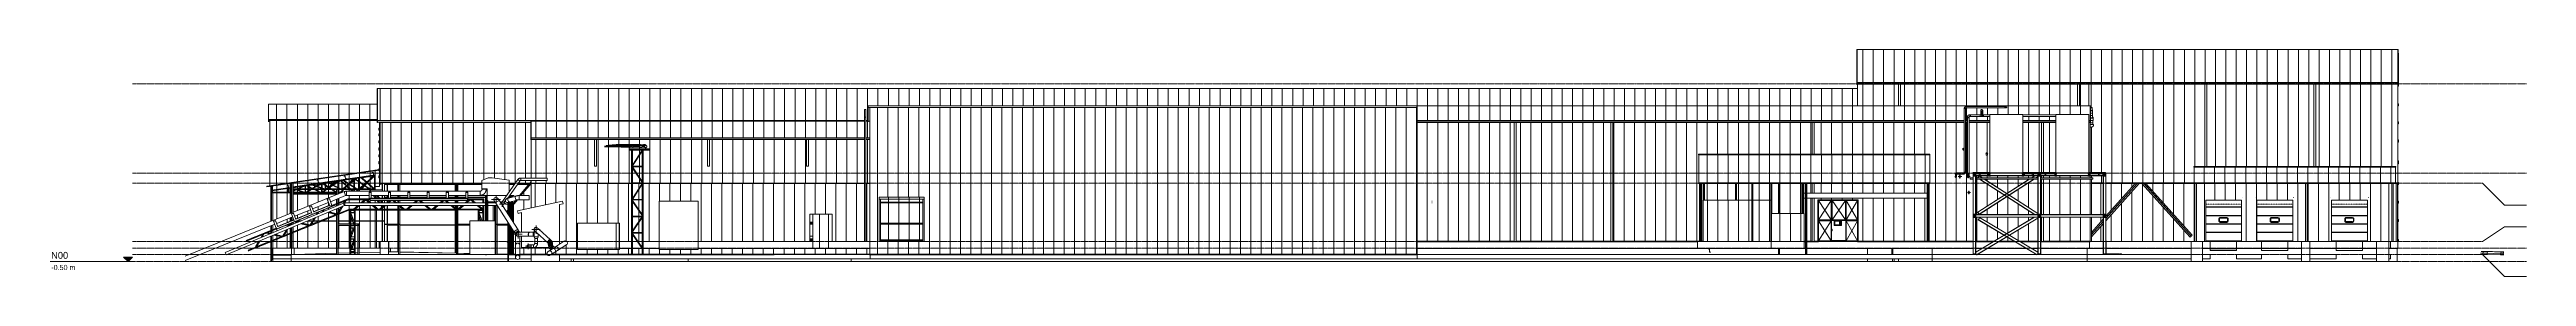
# Model space of a CAD drawing. Header units: centimetres. Extents: x -3046 to 63786, y -269 to 1483.
# Drawn here: x 28567 to 46485, y -159 to 1483 of the extents above; entities that cross this region are included whole.
import ezdxf

# ---------------------------------------------------------------- set-up
doc = ezdxf.new("R2010")
doc.units = ezdxf.units.CM
for name, pattern in [('Centre', [3.175, 0.635, -0.475, 1.59, -0.475]), ('Hidden', [0.714375, 0.47625, -0.238125]), ('Oculto', [0.714375, 0.47625, -0.238125]), ('Čárka', [0.635, 0.3175, -0.3175])]:
    doc.linetypes.add(name, pattern=pattern)
for name, color, linetype, lineweight in [('A-DOOR', 7, 'Continuous', 9), ('A-DOOR-FRAM', 7, 'Continuous', 9), ('A-FLOR', 7, 'Continuous', 9), ('A-FLOR-LEVL', 7, 'Continuous', 9), ('A-GENM', 7, 'Continuous', 9), ('A-GLAZ', 7, 'Continuous', 9), ('A-ROOF', 7, 'Continuous', 9), ('A-ROOF-OTLN', 7, 'Continuous', 9), ('A-ROOF-PATT', 7, 'Continuous', 9), ('A-WALL', 7, 'Continuous', 9), ('A-WALL-PATT', 7, 'Continuous', 9), ('C-BLDG-PADS', 7, 'Continuous', 9), ('E-CABL-TRAY', 7, 'Continuous', 9), ('M-EQPM', 7, 'Continuous', 9), ('M-HVAC-DUCT', 7, 'Continuous', 9), ('M-HVAC-DUCT-CNTR', 7, 'Continuous', 9), ('P-PIPE', 7, 'Continuous', 9), ('P-PIPE-CNTR', 7, 'Continuous', 9), ('S-BEAM', 7, 'Continuous', 9), ('S-COLS', 7, 'Continuous', 9), ('S-FSTN', 7, 'Continuous', 9)]:
    doc.layers.add(name, color=color, linetype=linetype, lineweight=lineweight)
doc.layers.add('M-HVAC-DUCT-ANNO', color=7, linetype='Continuous', lineweight=9, true_color=0x007f00)
doc.styles.add('Century Gothic', font='GOTHIC.TTF', dxfattribs={"height": 50})
doc.styles.add('Century Gothic_1', font='GOTHIC.TTF', dxfattribs={"height": 37.5})
pattern_1 = [(45, (-5504.39, 711.715), (-62.8618, 62.8618), []), (45, (-5504.39, 806.965), (-62.8618, 62.8618), [])]
pattern_2 = [(90, (37934.65, 711.715), (-75, 5e-15), [])]

# ---------------------------------------------------------------- blocks, each defined once
blk = doc.blocks.new('ORIGEN - ORIGEN-1144872-s03')
at = {"layer": 'A-GENM'}
for p, q in [((0, 0), (0, 3)), ((100, 0), (0, 0)), ((3, 100), (5, 100)), ((5, 5), (5, 100)), ((100, 5), (5, 5)), ((100, 0), (100, 5)), ((103, 5), (105, 5)), ((103, 5), (103, 0)), ((105, 0), (103, 0)), ((105, 5), (109, 5)), ((105, 0), (105, 5)), ((109, 0), (105, 0)), ((109, 5), (110, 5)), ((110, 0), (109, 0)), ((110, 5), (110, 5)), ((110, 5), (114, 5)), ((110, 0), (110, 5)), ((114, 0), (110, 0)), ((110, 0), (110, 0)), ((114, 5), (117, 5)), ((114, 0), (114, 5)), ((117, 0), (114, 0)), ((117, 0), (117, 5))]:
    blk.add_line(p, q, dxfattribs=at)
blk = doc.blocks.new('HSS Rectangular-Column - 100 x 100 mm-1472442-s03')
at = {"layer": 'S-COLS'}
for p, q in [((-13123, 516), (-13123, 301)), ((-13123, 516), (-13121, 516)), ((-13114, 516), (-13121, 516)), ((-13114, 516), (-13113, 516)), ((-13113, 437), (-13113, 516)), ((-13113, 305), (-13113, 436)), ((-13123, 268), (-13123, 244)), ((-13123, 228), (-13123, 214)), ((-13123, 194), (-13123, 159)), ((-13113, 248), (-13113, 269)), ((-13113, 218), (-13113, 232)), ((-13113, 164), (-13113, 198)), ((-13123, 152), (-13123, 46)), ((-13123, 46), (-13122, 46)), ((-13113, 46), (-13113, 156))]:
    blk.add_line(p, q, dxfattribs=at)
at = {"layer": 'S-COLS', "linetype": 'Hidden'}
for p, q in [((-13122, 301), (-13122, 516)), ((-13113, 516), (-13113, 304)), ((-13122, 244), (-13122, 268)), ((-13122, 214), (-13122, 228)), ((-13122, 160), (-13122, 194)), ((-13113, 270), (-13113, 248)), ((-13113, 232), (-13113, 218)), ((-13113, 198), (-13113, 163)), ((-13122, 46), (-13122, 152)), ((-13113, 156), (-13113, 46))]:
    blk.add_line(p, q, dxfattribs=at)
blk = doc.blocks.new('HSS Rectangular-Column - 100 x 100 mm-V56-s03')
at = {"layer": 'S-COLS', "linetype": 'Hidden'}
for p, q in [((-13112, 516), (-13112, 491)), ((-13112, 486), (-13112, 475)), ((-13112, 470), (-13112, 449)), ((-13112, 442), (-13112, 439)), ((-13112, 436), (-13112, 305)), ((-13112, 269), (-13112, 248)), ((-13112, 232), (-13112, 218)), ((-13112, 198), (-13112, 164)), ((-13112, 156), (-13112, 46))]:
    blk.add_line(p, q, dxfattribs=at)
at = {"layer": 'S-COLS'}
for p, q in [((-13112, 491), (-13112, 516)), ((-13112, 516), (-13112, 516)), ((-13112, 475), (-13112, 486)), ((-13112, 439), (-13112, 470)), ((-13112, 305), (-13112, 436)), ((-13112, 248), (-13112, 268)), ((-13112, 218), (-13112, 232)), ((-13112, 164), (-13112, 199)), ((-13112, 46), (-13112, 156))]:
    blk.add_line(p, q, dxfattribs=at)
blk = doc.blocks.new('HSS Rectangular-Column - 100 x 100 mm-V57-s03')
at = {"layer": 'S-COLS'}
for p, q in [((-13112, 516), (-13110, 516)), ((-13110, 491), (-13110, 516)), ((-13110, 475), (-13110, 486)), ((-13110, 439), (-13110, 470)), ((-13110, 306), (-13110, 436)), ((-13110, 249), (-13110, 262)), ((-13110, 219), (-13110, 233)), ((-13110, 164), (-13110, 199)), ((-13110, 46), (-13110, 157))]:
    blk.add_line(p, q, dxfattribs=at)
at = {"layer": 'S-COLS', "linetype": 'Hidden'}
for p, q in [((-13111, 516), (-13111, 491)), ((-13111, 486), (-13111, 475)), ((-13111, 470), (-13111, 450)), ((-13111, 441), (-13111, 439)), ((-13111, 436), (-13111, 305)), ((-13111, 264), (-13111, 249)), ((-13111, 233), (-13111, 219)), ((-13111, 199), (-13111, 164)), ((-13111, 157), (-13111, 46))]:
    blk.add_line(p, q, dxfattribs=at)
blk = doc.blocks.new('HSS Rectangular-Column - 100 x 100 mm-V58-s03')
at = {"layer": 'S-COLS'}
for p, q in [((-13110, 491), (-13110, 516)), ((-13110, 516), (-13110, 516)), ((-13110, 479), (-13110, 484)), ((-13110, 451), (-13110, 470)), ((-13110, 439), (-13110, 446)), ((-13110, 306), (-13110, 436)), ((-13110, 249), (-13110, 262)), ((-13110, 219), (-13110, 233)), ((-13110, 165), (-13110, 200)), ((-13110, 46), (-13110, 157))]:
    blk.add_line(p, q, dxfattribs=at)
blk = doc.blocks.new('HSS Rectangular-Column - 100 x 100 mm-V59-s03')
at = {"layer": 'S-COLS', "linetype": 'Hidden'}
for p, q in [((-13131, 297), (-13131, 516)), ((-13131, 240), (-13131, 265)), ((-13131, 210), (-13131, 214)), ((-13131, 156), (-13131, 191)), ((-13131, 46), (-13131, 148))]:
    blk.add_line(p, q, dxfattribs=at)
at = {"layer": 'S-COLS'}
for p, q in [((-13131, 516), (-13131, 297)), ((-13131, 516), (-13129, 516)), ((-13123, 516), (-13129, 516)), ((-13123, 516), (-13122, 516)), ((-13131, 265), (-13131, 240)), ((-13131, 213), (-13131, 210)), ((-13131, 191), (-13131, 156)), ((-13131, 148), (-13131, 46)), ((-13131, 46), (-13129, 46)), ((-13123, 46), (-13129, 46)), ((-13123, 46), (-13122, 46))]:
    blk.add_line(p, q, dxfattribs=at)
blk = doc.blocks.new('HSS Square - HSS 100mm-1470377-s03')
at = {"layer": 'S-BEAM'}
blk.add_line((-13110, 449), (-13110, 442), dxfattribs=at)
for centre, start_param, end_param in [((-13112, 449), 4.712389, 5.004187), ((-13112, 442), 4.434942, 4.712389)]:
    blk.add_ellipse(centre, major_axis=(0, 1.91), ratio=0.999994, start_param=start_param, end_param=end_param, dxfattribs=at)
blk = doc.blocks.new('HSS Square - HSS 100mm-1469840-s03')
at = {"layer": 'S-BEAM'}
blk.add_line((-13110, 449), (-13110, 442), dxfattribs=at)
for centre, major_axis, start_param, end_param in [((-13112, 449), (0, 1.9), 4.712389, 6.252881), ((-13112, 442), (0, 1.91), 3.171897, 4.712389)]:
    blk.add_ellipse(centre, major_axis=major_axis, ratio=0.99998, start_param=start_param, end_param=end_param, dxfattribs=at)
blk = doc.blocks.new('HSS Square - HSS 100mm-1469849-s03')
at = {"layer": 'S-BEAM'}
for p, q in [((-13114, 451), (-13114, 451)), ((-13114, 441), (-13114, 441)), ((-13113, 442), (-13113, 449)), ((-13112, 449), (-13112, 442))]:
    blk.add_line(p, q, dxfattribs=at)
for centre, start_param, end_param in [((-13114, 449), 4.712389, 5.235988), ((-13114, 442), 4.18879, 4.712389)]:
    blk.add_ellipse(centre, major_axis=(0, 1.91), ratio=0.999999, start_param=start_param, end_param=end_param, dxfattribs=at)
blk = doc.blocks.new('C Shapes - C8x16-1751448-s03')
at = {"layer": 'S-BEAM'}
blk.add_line((-13115, 517), (-13115, 516), dxfattribs=at)
blk = doc.blocks.new('C Shapes - C8x16-1473017-s03')
at = {"layer": 'S-BEAM'}
blk.add_line((-13116, 516), (-13116, 517), dxfattribs=at)
blk = doc.blocks.new('C Shapes - C8x16-1473018-s03')
at = {"layer": 'S-BEAM'}
for p, q in [((-13116, 517), (-13116, 516)), ((-13112, 508), (-13111, 508)), ((-13111, 507), (-13112, 507)), ((-13112, 507), (-13111, 507)), ((-13111, 507), (-13111, 507))]:
    blk.add_line(p, q, dxfattribs=at)
blk.add_ellipse((-13112, 507), major_axis=(0, 0.636), ratio=0.99998, start_param=4.712389, end_param=6.118077, dxfattribs=at)
blk = doc.blocks.new('C Shapes - C8x16-1473019-s03')
at = {"layer": 'S-BEAM'}
for p, q in [((-13119, 522), (-13119, 522)), ((-13116, 522), (-13119, 522)), ((-13119, 522), (-13119, 522)), ((-13119, 522), (-13119, 522)), ((-13117, 516), (-13117, 517))]:
    blk.add_line(p, q, dxfattribs=at)
blk = doc.blocks.new('C Shapes - C8x16-1859422-s03')
at = {"layer": 'S-BEAM'}
for p, q in [((-13119, 517), (-13119, 516)), ((-13118, 516), (-13118, 517)), ((-13117, 517), (-13117, 516))]:
    blk.add_line(p, q, dxfattribs=at)
blk = doc.blocks.new('HSS Rectangular-Column - 100 x 100 mm-1652328-s03')
at = {"layer": 'S-COLS'}
for p, q in [((-12795, 470), (-12795, 437)), ((-12795, 470), (-12793, 470)), ((-12795, 436), (-12795, 433)), ((-12795, 401), (-12795, 369)), ((-12795, 362), (-12795, 350)), ((-12787, 470), (-12793, 470)), ((-12787, 470), (-12785, 470)), ((-12785, 437), (-12785, 470)), ((-12785, 374), (-12785, 405)), ((-12785, 355), (-12785, 366)), ((-12795, 331), (-12795, 296)), ((-12795, 285), (-12795, 242)), ((-12795, 242), (-12795, 1)), ((-12785, 306), (-12785, 335)), ((-12785, 242), (-12785, 289)), ((-12785, 221), (-12785, 242)), ((-12785, 1), (-12785, 211))]:
    blk.add_line(p, q, dxfattribs=at)
at = {"layer": 'S-COLS', "linetype": 'Hidden'}
for p, q in [((-12794, 433), (-12794, 470)), ((-12794, 370), (-12794, 401)), ((-12794, 351), (-12794, 362)), ((-12785, 470), (-12785, 437)), ((-12785, 405), (-12785, 373)), ((-12785, 366), (-12785, 354)), ((-12794, 295), (-12794, 331)), ((-12794, 1), (-12794, 285)), ((-12785, 335), (-12785, 305)), ((-12785, 289), (-12785, 1))]:
    blk.add_line(p, q, dxfattribs=at)
blk = doc.blocks.new('HSS Rectangular-Column - 100 x 100 mm-1473130-s03')
at = {"layer": 'S-COLS', "linetype": 'Hidden'}
for p, q in [((-12642, 0), (-12642, 216)), ((-12633, 216), (-12633, 0))]:
    blk.add_line(p, q, dxfattribs=at)
at = {"layer": 'S-COLS'}
for p, q in [((-12642, 216), (-12642, 0)), ((-12634, 216), (-12640, 216)), ((-12632, 0), (-12632, 216))]:
    blk.add_line(p, q, dxfattribs=at)
blk = doc.blocks.new('M_L Equal Angles - 25 x 25 mm-1473167-s03')
at = {"layer": 'S-BEAM'}
for p, q in [((-13056, 242), (-13089, 242)), ((-13055, 242), (-13088, 242)), ((-13050, 244), (-13082, 244)), ((-12971, 242), (-13009, 242)), ((-12971, 242), (-13008, 242)), ((-12969, 244), (-13003, 244)), ((-12920, 242), (-12963, 242)), ((-12921, 242), (-12963, 242)), ((-12915, 244), (-12961, 244)), ((-12795, 242), (-12902, 242)), ((-12795, 242), (-12901, 242)), ((-12795, 244), (-12896, 244)), ((-12795, 244), (-12795, 244)), ((-12795, 244), (-12795, 242)), ((-12795, 242), (-12795, 242)), ((-12795, 242), (-12795, 242)), ((-12795, 242), (-12795, 242))]:
    blk.add_line(p, q, dxfattribs=at)
at = {"layer": 'S-BEAM', "linetype": 'Hidden'}
for p, q in [((-13088, 242), (-13055, 242)), ((-13008, 242), (-12971, 242)), ((-12963, 242), (-12920, 242)), ((-12901, 242), (-12795, 242))]:
    blk.add_line(p, q, dxfattribs=at)
blk = doc.blocks.new('M_L Equal Angles - 25 x 25 mm-1491346-s03')
at = {"layer": 'S-BEAM'}
for p, q in [((-12700, 244), (-12785, 244)), ((-12785, 242), (-12785, 244)), ((-12785, 244), (-12785, 244)), ((-12700, 242), (-12785, 242)), ((-12785, 242), (-12785, 242)), ((-12785, 242), (-12785, 242)), ((-12785, 242), (-12785, 242)), ((-12700, 242), (-12785, 242)), ((-12681, 244), (-12692, 244)), ((-12680, 242), (-12692, 242)), ((-12680, 242), (-12692, 242)), ((-12667, 244), (-12671, 244)), ((-12667, 242), (-12671, 242)), ((-12667, 242), (-12670, 242)), ((-12449, 244), (-12660, 244)), ((-12449, 242), (-12660, 242)), ((-12449, 242), (-12660, 242)), ((-12449, 244), (-12449, 244)), ((-12449, 244), (-12449, 242)), ((-12449, 242), (-12449, 242)), ((-12449, 242), (-12449, 242)), ((-12449, 242), (-12449, 242))]:
    blk.add_line(p, q, dxfattribs=at)
at = {"layer": 'S-BEAM', "linetype": 'Hidden'}
for p, q in [((-12785, 242), (-12700, 242)), ((-12692, 242), (-12680, 242)), ((-12671, 242), (-12667, 242)), ((-12660, 242), (-12449, 242))]:
    blk.add_line(p, q, dxfattribs=at)
blk = doc.blocks.new('M_L Equal Angles - 25 x 25 mm-V60-s03')
at = {"layer": 'S-BEAM'}
for p, q in [((-12795, 439), (-13113, 439)), ((-13113, 437), (-13113, 439)), ((-13113, 439), (-13113, 439)), ((-12795, 437), (-13113, 437)), ((-13113, 436), (-13113, 437)), ((-13113, 437), (-13113, 437)), ((-13113, 437), (-13113, 437)), ((-12795, 436), (-13113, 436)), ((-12795, 439), (-12795, 439)), ((-12795, 439), (-12795, 437)), ((-12795, 437), (-12795, 437)), ((-12795, 437), (-12795, 437)), ((-12795, 437), (-12795, 436))]:
    blk.add_line(p, q, dxfattribs=at)
at = {"layer": 'S-BEAM', "linetype": 'Hidden'}
blk.add_line((-13113, 437), (-12795, 437), dxfattribs=at)
blk = doc.blocks.new('M_L Equal Angles - 25 x 25 mm-1491318-s03')
at = {"layer": 'S-BEAM'}
for p, q in [((-12780, 439), (-12785, 439)), ((-12785, 437), (-12785, 439)), ((-12785, 439), (-12785, 439)), ((-12785, 437), (-12785, 437))]:
    blk.add_line(p, q, dxfattribs=at)
blk = doc.blocks.new('HSS Square - HSS 100mm-1473662-s03')
at = {"layer": 'S-BEAM'}
for p, q in [((-12700, 221), (-12785, 221)), ((-12785, 221), (-12785, 219)), ((-12785, 212), (-12785, 219)), ((-12785, 212), (-12785, 211)), ((-12785, 211), (-12700, 211)), ((-12672, 221), (-12692, 221)), ((-12692, 211), (-12667, 211)), ((-12632, 221), (-12660, 221)), ((-12660, 211), (-12632, 211)), ((-12632, 219), (-12632, 221)), ((-12632, 219), (-12632, 212)), ((-12632, 211), (-12632, 212))]:
    blk.add_line(p, q, dxfattribs=at)
at = {"layer": 'S-BEAM', "linetype": 'Hidden'}
for p, q in [((-12700, 220), (-12785, 220)), ((-12700, 211), (-12785, 211)), ((-12672, 220), (-12692, 220)), ((-12669, 211), (-12692, 211)), ((-12667, 211), (-12668, 211)), ((-12632, 220), (-12660, 220)), ((-12632, 211), (-12660, 211))]:
    blk.add_line(p, q, dxfattribs=at)
blk = doc.blocks.new('HSS Rectangular-Column - 100 x 100 mm-1468480-s03')
at = {"layer": 'S-COLS', "linetype": 'Hidden'}
for p, q in [((-12347, 458), (-12347, 506)), ((-12347, 414), (-12347, 428)), ((-12347, 407), (-12347, 412)), ((-12347, 373), (-12347, 392)), ((-12338, 506), (-12338, 458)), ((-12338, 428), (-12338, 407)), ((-12338, 392), (-12338, 373)), ((-12347, 328), (-12347, 354)), ((-12347, 219), (-12347, 321)), ((-12347, 1), (-12347, 216)), ((-12338, 347), (-12338, 328)), ((-12338, 321), (-12338, 1))]:
    blk.add_line(p, q, dxfattribs=at)
at = {"layer": 'S-COLS'}
for p, q in [((-12347, 506), (-12347, 458)), ((-12347, 428), (-12347, 414)), ((-12347, 412), (-12347, 407)), ((-12347, 392), (-12347, 373)), ((-12337, 458), (-12337, 506)), ((-12337, 407), (-12337, 428)), ((-12337, 373), (-12337, 392)), ((-12347, 355), (-12347, 328)), ((-12347, 321), (-12347, 219)), ((-12347, 216), (-12347, 1)), ((-12337, 328), (-12337, 346)), ((-12337, 1), (-12337, 321))]:
    blk.add_line(p, q, dxfattribs=at)
blk = doc.blocks.new('HSS Rectangular-Column - 100 x 100 mm-V61-s03')
at = {"layer": 'S-COLS', "linetype": 'Hidden'}
for p, q in [((-11929, 458), (-11929, 506)), ((-11929, 407), (-11929, 428)), ((-11929, 373), (-11929, 392)), ((-11920, 506), (-11920, 458)), ((-11920, 428), (-11920, 414)), ((-11920, 412), (-11920, 407)), ((-11920, 392), (-11920, 373)), ((-11929, 330), (-11929, 355)), ((-11929, 0), (-11929, 322)), ((-11920, 355), (-11920, 329)), ((-11920, 322), (-11920, 219)), ((-11920, 216), (-11920, 0))]:
    blk.add_line(p, q, dxfattribs=at)
at = {"layer": 'S-COLS'}
for p, q in [((-11929, 506), (-11929, 458)), ((-11929, 428), (-11929, 407)), ((-11929, 392), (-11929, 373)), ((-11919, 458), (-11919, 506)), ((-11919, 414), (-11919, 428)), ((-11919, 407), (-11919, 412)), ((-11919, 373), (-11919, 392)), ((-11929, 355), (-11929, 331)), ((-11929, 322), (-11929, 0)), ((-11919, 329), (-11919, 355)), ((-11919, 219), (-11919, 322)), ((-11919, 0), (-11919, 216))]:
    blk.add_line(p, q, dxfattribs=at)
blk = doc.blocks.new('HSS Rectangular-Column - 100 x 100 mm-V62-s03')
at = {"layer": 'S-COLS'}
for p, q in [((-11644, 355), (-11644, 219)), ((-11644, 217), (-11644, 217)), ((-11644, 216), (-11644, 1)), ((-11634, 219), (-11634, 355)), ((-11634, 217), (-11634, 217)), ((-11634, 1), (-11634, 216))]:
    blk.add_line(p, q, dxfattribs=at)
at = {"layer": 'S-COLS', "linetype": 'Hidden'}
for p, q in [((-11643, 219), (-11643, 355)), ((-11643, 1), (-11643, 216)), ((-11643, 217), (-11643, 217)), ((-11634, 355), (-11634, 219)), ((-11634, 217), (-11634, 217)), ((-11634, 216), (-11634, 1))]:
    blk.add_line(p, q, dxfattribs=at)
blk = doc.blocks.new('M_L Equal Angles - 25 x 25 mm-1490954-s03')
at = {"layer": 'S-BEAM'}
for p, q in [((-12342, 219), (-12449, 219)), ((-12449, 217), (-12449, 219)), ((-12449, 219), (-12449, 219)), ((-12342, 217), (-12449, 217)), ((-12449, 217), (-12449, 217)), ((-12449, 217), (-12449, 217)), ((-12449, 217), (-12449, 217)), ((-12342, 217), (-12449, 217)), ((-12342, 219), (-12342, 219)), ((-12342, 219), (-12342, 217)), ((-12342, 217), (-12342, 217)), ((-12342, 217), (-12342, 217)), ((-12342, 217), (-12342, 217))]:
    blk.add_line(p, q, dxfattribs=at)
at = {"layer": 'S-BEAM', "linetype": 'Hidden'}
blk.add_line((-12449, 217), (-12342, 217), dxfattribs=at)
blk = doc.blocks.new('M_L Equal Angles - 25 x 25 mm-V63-s03')
at = {"layer": 'S-BEAM'}
for p, q in [((-12420, 414), (-12449, 414)), ((-12449, 412), (-12449, 414)), ((-12449, 414), (-12449, 414)), ((-12420, 412), (-12449, 412)), ((-12449, 412), (-12449, 412)), ((-12449, 412), (-12449, 412)), ((-12449, 412), (-12449, 412)), ((-12420, 412), (-12449, 412)), ((-12342, 414), (-12405, 414)), ((-12342, 412), (-12405, 412)), ((-12342, 412), (-12405, 412)), ((-12342, 414), (-12342, 414)), ((-12342, 414), (-12342, 412)), ((-12342, 412), (-12342, 412)), ((-12342, 412), (-12342, 412)), ((-12342, 412), (-12342, 412))]:
    blk.add_line(p, q, dxfattribs=at)
at = {"layer": 'S-BEAM', "linetype": 'Hidden'}
for p, q in [((-12449, 412), (-12420, 412)), ((-12405, 412), (-12342, 412))]:
    blk.add_line(p, q, dxfattribs=at)
blk = doc.blocks.new('M_L Equal Angles - 25 x 25 mm-1491187-s03')
at = {"layer": 'S-BEAM'}
for p, q in [((-11831, 219), (-11924, 219)), ((-11924, 217), (-11924, 219)), ((-11924, 219), (-11924, 219)), ((-11831, 217), (-11924, 217)), ((-11924, 217), (-11924, 217)), ((-11924, 217), (-11924, 217)), ((-11924, 217), (-11924, 217)), ((-11831, 217), (-11924, 217)), ((-11557, 219), (-11649, 219)), ((-11557, 217), (-11649, 217)), ((-11557, 217), (-11649, 217))]:
    blk.add_line(p, q, dxfattribs=at)
at = {"layer": 'S-BEAM', "linetype": 'Hidden'}
for p, q in [((-11924, 217), (-11831, 217)), ((-11649, 217), (-11557, 217))]:
    blk.add_line(p, q, dxfattribs=at)
blk = doc.blocks.new('M_L Equal Angles - 25 x 25 mm-1491398-s03')
at = {"layer": 'S-BEAM'}
for p, q in [((-11860, 414), (-11924, 414)), ((-11924, 412), (-11924, 414)), ((-11924, 414), (-11924, 414)), ((-11860, 412), (-11924, 412)), ((-11924, 412), (-11924, 412)), ((-11924, 412), (-11924, 412)), ((-11924, 412), (-11924, 412)), ((-11860, 412), (-11924, 412)), ((-11719, 414), (-11845, 414)), ((-11719, 412), (-11845, 412)), ((-11719, 412), (-11845, 412)), ((-11706, 414), (-11710, 414)), ((-11706, 412), (-11710, 412)), ((-11706, 412), (-11710, 412)), ((-11539, 414), (-11546, 414)), ((-11542, 412), (-11546, 412)), ((-11543, 412), (-11546, 412)), ((-11388, 414), (-11389, 414)), ((-11388, 412), (-11389, 412)), ((-11388, 412), (-11389, 412))]:
    blk.add_line(p, q, dxfattribs=at)
at = {"layer": 'S-BEAM', "linetype": 'Hidden'}
for p, q in [((-11924, 412), (-11860, 412)), ((-11845, 412), (-11719, 412)), ((-11710, 412), (-11706, 412)), ((-11546, 412), (-11542, 412)), ((-11389, 412), (-11388, 412))]:
    blk.add_line(p, q, dxfattribs=at)
blk = doc.blocks.new('HSS Square - HSS 100mm-1491417-s03')
at = {"layer": 'S-BEAM'}
for p, q in [((-12448, 515), (-12448, 514)), ((-12448, 507), (-12448, 514)), ((-12448, 507), (-12448, 506)), ((-12448, 506), (-11746, 506)), ((-11546, 506), (-11511, 506)), ((-11489, 506), (-11408, 506)), ((-11402, 506), (-11397, 506)), ((-11389, 506), (-11388, 506))]:
    blk.add_line(p, q, dxfattribs=at)
at = {"layer": 'S-BEAM', "linetype": 'Hidden'}
for p, q in [((-12448, 506), (-11746, 506)), ((-11546, 506), (-11510, 506)), ((-11488, 506), (-11407, 506)), ((-11401, 506), (-11396, 506)), ((-11389, 515), (-11388, 515)), ((-11389, 506), (-11388, 506))]:
    blk.add_line(p, q, dxfattribs=at)
blk = doc.blocks.new('UC-Perfil universal-Pilar - 300 x 150-1495537-s03')
at = {"layer": 'S-COLS'}
blk.add_line((-2936, 513), (-2936, 94), dxfattribs=at)
blk = doc.blocks.new('UC-Perfil universal-Pilar - 300 x 150-1495523-s03')
at = {"layer": 'S-COLS'}
for p, q in [((-2935, 513), (-2935, 94)), ((-2920, 513), (-2920, 94))]:
    blk.add_line(p, q, dxfattribs=at)
at = {"layer": 'S-COLS', "linetype": 'Oculto'}
for p, q in [((-2928, 513), (-2928, 94)), ((-2928, 94), (-2928, 513))]:
    blk.add_line(p, q, dxfattribs=at)
blk = doc.blocks.new('UC-Perfil universal-Pilar - 300 x 150-V64-s03')
at = {"layer": 'S-COLS'}
for p, q in [((-2196, 513), (-2196, 298)), ((-2181, 513), (-2181, 298))]:
    blk.add_line(p, q, dxfattribs=at)
at = {"layer": 'S-COLS', "linetype": 'Oculto'}
for p, q in [((-2188, 513), (-2188, 298)), ((-2188, 298), (-2188, 513))]:
    blk.add_line(p, q, dxfattribs=at)
blk = doc.blocks.new('HSS Rectangular-Column - 75 x 75-V65-s03')
at = {"layer": 'S-COLS', "linetype": 'Hidden'}
for p, q in [((-2908, 393), (-2908, 513)), ((-2901, 513), (-2901, 393))]:
    blk.add_line(p, q, dxfattribs=at)
at = {"layer": 'S-COLS'}
for p, q in [((-2908, 513), (-2908, 393)), ((-2901, 393), (-2901, 513))]:
    blk.add_line(p, q, dxfattribs=at)
blk = doc.blocks.new('HSS Rectangular-Column - 75 x 75-V66-s03')
at = {"layer": 'S-COLS'}
for p, q in [((-2558, 513), (-2558, 94)), ((-2550, 94), (-2550, 513))]:
    blk.add_line(p, q, dxfattribs=at)
at = {"layer": 'S-COLS', "linetype": 'Hidden'}
for p, q in [((-2557, 94), (-2557, 513)), ((-2551, 513), (-2551, 94))]:
    blk.add_line(p, q, dxfattribs=at)
blk = doc.blocks.new('Costanera Perfil Z - Parametrizado - Costanera Perfil Z - Parametrizado-V67-s03')
at = {"layer": 'S-BEAM'}
for p, q in [((-2871, 40), (-2871, 38)), ((-2864, 40), (-2871, 40)), ((-2871, 38), (-2871, 39)), ((-2871, 39), (-2864, 39)), ((-2871, 38), (-2871, 38)), ((-2864, 18), (-2864, 40)), ((-2864, 39), (-2864, 18)), ((-2864, 18), (-2856, 18)), ((-2857, 18), (-2864, 18)), ((-2856, 20), (-2857, 20)), ((-2857, 20), (-2857, 18)), ((-2856, 18), (-2856, 20))]:
    blk.add_line(p, q, dxfattribs=at)
blk = doc.blocks.new('UC-Perfil universal-Pilar - 300 x 150-V68-s03')
at = {"layer": 'S-COLS'}
for p, q in [((-1290, 513), (-1290, 94)), ((-1275, 513), (-1275, 94)), ((-1275, 94), (-1290, 94))]:
    blk.add_line(p, q, dxfattribs=at)
at = {"layer": 'S-COLS', "linetype": 'Oculto'}
for p, q in [((-1283, 94), (-1283, 513)), ((-1282, 513), (-1282, 94))]:
    blk.add_line(p, q, dxfattribs=at)
blk = doc.blocks.new('M_S Shapes - 150 x 350-1499191-s03')
at = {"layer": 'S-BEAM'}
for p, q in [((-2181, 443), (-2181, 442)), ((-2169, 443), (-2181, 443)), ((-2181, 440), (-2181, 441)), ((-2181, 410), (-2181, 411)), ((-2181, 409), (-2181, 408)), ((-2169, 408), (-2181, 408)), ((-1290, 443), (-2159, 443)), ((-1290, 408), (-2159, 408)), ((-1290, 442), (-1290, 443)), ((-1290, 441), (-1290, 440)), ((-1290, 411), (-1290, 410)), ((-1290, 408), (-1290, 409))]:
    blk.add_line(p, q, dxfattribs=at)
blk = doc.blocks.new('HSS Rectangular-Column - 100 x 100 mm-V69-s03')
at = {"layer": 'S-COLS'}
for p, q in [((-11937, 506), (-11937, 458)), ((-11937, 428), (-11937, 407)), ((-11937, 392), (-11937, 373)), ((-11937, 355), (-11937, 337)), ((-11937, 322), (-11937, 10))]:
    blk.add_line(p, q, dxfattribs=at)
at = {"layer": 'S-COLS', "linetype": 'Hidden'}
for p, q in [((-11936, 458), (-11936, 506)), ((-11936, 407), (-11936, 428)), ((-11936, 373), (-11936, 392)), ((-11936, 337), (-11936, 355)), ((-11936, 10), (-11936, 322))]:
    blk.add_line(p, q, dxfattribs=at)
blk = doc.blocks.new('HSS Rectangular-Column - 100 x 100 mm-V70-s03')
at = {"layer": 'S-COLS', "linetype": 'Hidden'}
for p, q in [((-12353, 458), (-12353, 506)), ((-12353, 414), (-12353, 428)), ((-12353, 407), (-12353, 412)), ((-12353, 373), (-12353, 392)), ((-12353, 328), (-12353, 355)), ((-12353, 219), (-12353, 321)), ((-12353, 19), (-12353, 216))]:
    blk.add_line(p, q, dxfattribs=at)
at = {"layer": 'S-COLS'}
for p, q in [((-12353, 506), (-12353, 458)), ((-12353, 428), (-12353, 414)), ((-12353, 412), (-12353, 407)), ((-12353, 392), (-12353, 373)), ((-12353, 355), (-12353, 328)), ((-12353, 321), (-12353, 219)), ((-12353, 216), (-12353, 19))]:
    blk.add_line(p, q, dxfattribs=at)
blk = doc.blocks.new('HSS Rectangular-Column - 100 x 100 mm-V71-s03')
at = {"layer": 'S-COLS', "linetype": 'Hidden'}
for p, q in [((-11662, 373), (-11662, 382)), ((-11653, 382), (-11653, 373)), ((-11662, 245), (-11662, 355)), ((-11653, 355), (-11653, 245))]:
    blk.add_line(p, q, dxfattribs=at)
at = {"layer": 'S-COLS'}
for p, q in [((-11662, 382), (-11662, 373)), ((-11652, 373), (-11652, 382)), ((-11662, 355), (-11662, 245)), ((-11652, 245), (-11652, 355))]:
    blk.add_line(p, q, dxfattribs=at)
blk = doc.blocks.new('HSS Rectangular-Column - 100 x 100 mm-V72-s03')
at = {"layer": 'S-COLS'}
for p, q in [((-12465, 514), (-12465, 512)), ((-12465, 511), (-12465, 467)), ((-12465, 428), (-12465, 407)), ((-12465, 392), (-12465, 382)), ((-12465, 336), (-12465, 328)), ((-12465, 321), (-12465, 244)), ((-12465, 242), (-12465, 94))]:
    blk.add_line(p, q, dxfattribs=at)
at = {"layer": 'S-COLS', "linetype": 'Hidden'}
for p, q in [((-12464, 467), (-12464, 511)), ((-12464, 407), (-12464, 428)), ((-12464, 381), (-12464, 392)), ((-12464, 328), (-12464, 337)), ((-12464, 244), (-12464, 321)), ((-12464, 94), (-12464, 242))]:
    blk.add_line(p, q, dxfattribs=at)
blk = doc.blocks.new('M_L Equal Angles - 25 x 25 mm-1641098-s03')
at = {"layer": 'S-BEAM'}
for p, q in [((-12353, 214), (-12427, 214)), ((-12353, 212), (-12427, 212)), ((-11937, 214), (-12337, 214)), ((-11937, 212), (-12337, 212)), ((-11831, 214), (-11919, 214)), ((-11831, 212), (-11919, 212)), ((-11644, 214), (-11649, 214)), ((-11644, 212), (-11649, 212)), ((-11557, 214), (-11634, 214)), ((-11557, 212), (-11634, 212))]:
    blk.add_line(p, q, dxfattribs=at)
at = {"layer": 'S-BEAM', "linetype": 'Hidden'}
for p, q in [((-12353, 212), (-12427, 212)), ((-11937, 212), (-12337, 212)), ((-11831, 212), (-11919, 212)), ((-11644, 212), (-11649, 212)), ((-11557, 212), (-11634, 212))]:
    blk.add_line(p, q, dxfattribs=at)
blk = doc.blocks.new('M_L Equal Angles - 25 x 25 mm-V73-s03')
at = {"layer": 'S-BEAM'}
for p, q in [((-12280, 414), (-12337, 414)), ((-12280, 412), (-12337, 412)), ((-12140, 414), (-12265, 414)), ((-12140, 412), (-12265, 412)), ((-12002, 414), (-12125, 414)), ((-12002, 412), (-12125, 412)), ((-11937, 414), (-11987, 414)), ((-11937, 412), (-11987, 412))]:
    blk.add_line(p, q, dxfattribs=at)
at = {"layer": 'S-BEAM', "linetype": 'Hidden'}
for p, q in [((-12280, 412), (-12337, 412)), ((-12140, 412), (-12265, 412)), ((-12002, 412), (-12125, 412)), ((-11937, 412), (-11987, 412))]:
    blk.add_line(p, q, dxfattribs=at)
blk = doc.blocks.new('RVR_CERCHA_C01 - RVR_CERCHA_C01-1649010-s03')
at = {"layer": 'S-BEAM'}
for p, q in [((-12530, 575), (-13113, 491)), ((-12517, 572), (-13113, 486)), ((-12754, 475), (-12754, 538)), ((-12655, 475), (-12752, 538)), ((-12746, 539), (-12648, 475)), ((-12705, 512), (-12658, 552)), ((-12705, 512), (-12657, 552)), ((-12702, 510), (-12650, 553)), ((-12638, 554), (-12638, 475)), ((-12634, 475), (-12634, 555)), ((-12620, 475), (-12531, 570)), ((-12620, 557), (-12578, 520)), ((-12615, 558), (-12575, 523)), ((-12615, 558), (-12575, 523)), ((-12525, 571), (-12614, 475)), ((-12522, 576), (-12529, 575)), ((-12517, 577), (-12522, 576)), ((-12522, 577), (-12517, 577)), ((-12522, 577), (-12522, 575)), ((-12522, 575), (-12522, 470)), ((-12517, 577), (-12517, 572)), ((-12517, 470), (-12517, 577)), ((-13113, 475), (-12517, 475)), ((-12795, 470), (-13113, 470)), ((-12997, 503), (-12997, 475)), ((-12993, 475), (-12993, 503)), ((-12985, 475), (-12946, 493)), ((-12985, 475), (-12945, 493)), ((-12985, 475), (-12985, 475)), ((-12893, 475), (-12980, 505)), ((-12976, 475), (-12940, 491)), ((-12971, 506), (-12880, 475)), ((-12940, 496), (-12891, 518)), ((-12940, 495), (-12890, 518)), ((-12935, 494), (-12877, 520)), ((-12877, 520), (-12877, 475)), ((-12873, 475), (-12873, 521)), ((-12868, 475), (-12772, 535)), ((-12867, 521), (-12826, 501)), ((-12762, 537), (-12861, 475)), ((-12860, 522), (-12822, 504)), ((-12860, 522), (-12822, 504)), ((-12822, 499), (-12771, 475)), ((-12818, 502), (-12764, 476)), ((-12818, 502), (-12764, 476)), ((-12517, 470), (-12785, 470)), ((-12764, 476), (-12764, 476)), ((-12764, 476), (-12764, 475)), ((-12758, 537), (-12758, 475)), ((-12749, 477), (-12709, 510)), ((-12749, 476), (-12708, 510)), ((-12749, 476), (-12749, 477)), ((-12748, 475), (-12749, 476)), ((-12745, 475), (-12705, 507)), ((-12575, 517), (-12527, 475)), ((-12572, 520), (-12523, 477)), ((-12572, 520), (-12523, 476)), ((-12523, 476), (-12524, 475)), ((-12523, 477), (-12523, 476)), ((-12517, 470), (-12522, 470)), ((-12517, 475), (-12517, 470))]:
    blk.add_line(p, q, dxfattribs=at)
blk = doc.blocks.new('RVR_CERCHA_C01-01 - RVR_CERCHA_C01-01-1751364-s03')
at = {"layer": 'S-BEAM'}
for p, q in [((-12662, 548), (-12743, 537)), ((-12708, 514), (-12678, 546)), ((-12672, 547), (-12700, 517)), ((-12670, 550), (-12670, 542)), ((-12665, 546), (-12665, 551)), ((-12665, 486), (-12665, 541)), ((-12661, 543), (-12638, 528)), ((-12658, 546), (-12638, 533)), ((-12658, 546), (-12638, 532)), ((-12638, 552), (-12654, 550)), ((-12617, 555), (-12634, 552)), ((-12534, 567), (-12612, 556)), ((-12522, 566), (-12560, 534)), ((-12535, 560), (-12526, 568)), ((-12522, 569), (-12528, 568)), ((-12517, 470), (-12517, 572)), ((-12517, 572), (-12517, 569)), ((-12517, 569), (-12517, 569)), ((-13131, 485), (-13266, 466)), ((-13265, 461), (-13266, 466)), ((-13266, 466), (-13261, 466)), ((-13266, 466), (-13266, 446)), ((-13266, 446), (-13266, 451)), ((-13266, 451), (-13131, 451)), ((-13131, 446), (-13266, 446)), ((-13261, 446), (-13266, 446)), ((-13131, 480), (-13265, 461)), ((-13261, 466), (-13261, 446)), ((-13145, 479), (-13145, 451)), ((-13141, 451), (-13141, 479)), ((-13132, 451), (-13131, 452)), ((-13132, 451), (-13132, 451)), ((-13132, 451), (-13131, 451)), ((-12997, 500), (-13110, 483)), ((-13110, 479), (-13097, 475)), ((-13110, 475), (-13110, 475)), ((-13110, 461), (-13093, 469)), ((-13110, 461), (-13092, 469)), ((-13110, 457), (-13087, 467)), ((-13110, 451), (-12795, 451)), ((-12795, 446), (-13110, 446)), ((-13040, 451), (-13095, 470)), ((-13083, 470), (-13028, 451)), ((-13082, 470), (-13081, 470)), ((-13080, 475), (-13038, 494)), ((-13079, 475), (-13037, 494)), ((-13070, 475), (-13024, 496)), ((-13024, 496), (-13024, 475)), ((-13024, 470), (-13024, 451)), ((-13020, 475), (-13020, 497)), ((-13020, 451), (-13020, 470)), ((-13015, 451), (-12985, 470)), ((-13014, 497), (-12997, 489)), ((-13008, 498), (-12997, 493)), ((-12978, 470), (-13008, 451)), ((-13007, 498), (-12997, 494)), ((-12974, 503), (-12993, 500)), ((-12993, 492), (-12972, 481)), ((-12993, 491), (-12972, 481)), ((-12993, 487), (-12977, 479)), ((-12953, 486), (-12970, 475)), ((-12969, 475), (-12968, 475)), ((-12900, 514), (-12966, 504)), ((-12965, 478), (-12959, 475)), ((-12965, 478), (-12960, 475)), ((-12958, 470), (-12919, 451)), ((-12955, 489), (-12947, 494)), ((-12949, 470), (-12911, 452)), ((-12949, 470), (-12911, 452)), ((-12943, 496), (-12919, 511)), ((-12910, 513), (-12927, 502)), ((-12911, 452), (-12911, 452)), ((-12911, 452), (-12911, 451)), ((-12905, 513), (-12905, 511)), ((-12905, 507), (-12905, 484)), ((-12905, 479), (-12905, 475)), ((-12905, 470), (-12905, 451)), ((-12901, 513), (-12901, 514)), ((-12901, 482), (-12901, 509)), ((-12901, 475), (-12901, 478)), ((-12901, 451), (-12901, 470)), ((-12877, 499), (-12896, 512)), ((-12896, 453), (-12875, 470)), ((-12896, 452), (-12874, 470)), ((-12896, 452), (-12896, 453)), ((-12895, 451), (-12896, 452)), ((-12892, 451), (-12869, 470)), ((-12891, 513), (-12877, 504)), ((-12877, 517), (-12886, 516)), ((-12863, 519), (-12873, 518)), ((-12873, 501), (-12850, 487)), ((-12854, 484), (-12873, 497)), ((-12869, 475), (-12856, 486)), ((-12868, 475), (-12856, 486)), ((-12778, 532), (-12856, 520)), ((-12853, 488), (-12833, 505)), ((-12852, 488), (-12832, 505)), ((-12839, 475), (-12850, 482)), ((-12846, 484), (-12832, 475)), ((-12844, 490), (-12829, 503)), ((-12802, 451), (-12832, 470)), ((-12829, 508), (-12805, 528)), ((-12829, 507), (-12804, 528)), ((-12825, 506), (-12797, 529)), ((-12824, 470), (-12795, 451)), ((-12786, 530), (-12786, 527)), ((-12786, 522), (-12786, 486)), ((-12786, 482), (-12786, 475)), ((-12785, 451), (-12750, 451)), ((-12762, 446), (-12785, 446)), ((-12782, 529), (-12782, 531)), ((-12782, 484), (-12782, 524)), ((-12782, 475), (-12782, 480)), ((-12782, 451), (-12782, 470)), ((-12758, 534), (-12768, 533)), ((-12767, 533), (-12758, 525)), ((-12767, 451), (-12749, 470)), ((-12763, 534), (-12758, 530)), ((-12762, 534), (-12758, 530)), ((-12744, 470), (-12761, 451)), ((-12749, 536), (-12754, 535)), ((-12754, 527), (-12722, 499)), ((-12754, 526), (-12723, 499)), ((-12754, 522), (-12725, 496)), ((-12721, 494), (-12739, 475)), ((-12724, 497), (-12711, 511)), ((-12722, 493), (-12701, 475)), ((-12719, 496), (-12695, 475)), ((-12719, 496), (-12696, 475)), ((-12696, 470), (-12682, 458)), ((-12690, 470), (-12676, 458)), ((-12690, 470), (-12676, 458)), ((-12670, 537), (-12670, 489)), ((-12670, 484), (-12670, 475)), ((-12670, 470), (-12670, 458)), ((-12665, 475), (-12665, 481)), ((-12665, 458), (-12665, 470)), ((-12654, 458), (-12640, 470)), ((-12634, 470), (-12648, 458)), ((-12634, 530), (-12599, 505)), ((-12634, 529), (-12599, 505)), ((-12634, 525), (-12602, 503)), ((-12634, 475), (-12580, 522)), ((-12587, 510), (-12628, 475)), ((-12598, 500), (-12597, 499)), ((-12595, 503), (-12594, 502)), ((-12595, 503), (-12594, 502)), ((-12594, 497), (-12561, 475)), ((-12591, 500), (-12554, 475)), ((-12591, 500), (-12555, 475)), ((-12577, 524), (-12562, 537)), ((-12554, 470), (-12550, 467)), ((-12548, 470), (-12543, 467)), ((-12547, 470), (-12543, 467))]:
    blk.add_line(p, q, dxfattribs=at)
blk = doc.blocks.new('Costanera Perfil Z - Parametrizado - Costanera Perfil Z - Parametrizado-1652053-s03')
at = {"layer": 'S-BEAM'}
for p, q in [((-12532, 595), (-12540, 594)), ((-12540, 594), (-12539, 592)), ((-12539, 594), (-12532, 595)), ((-12539, 592), (-12539, 594)), ((-12539, 592), (-12539, 592)), ((-12532, 595), (-12529, 574)), ((-12529, 574), (-12532, 595)), ((-12529, 574), (-12522, 575)), ((-12522, 575), (-12529, 574)), ((-12522, 575), (-12522, 577)), ((-12522, 577), (-12522, 577)), ((-12522, 577), (-12522, 575))]:
    blk.add_line(p, q, dxfattribs=at)
blk = doc.blocks.new('Costanera Perfil Z - Parametrizado - Costanera Perfil Z - Parametrizado-1749030-s03')
at = {"layer": 'S-BEAM'}
for p, q in [((-12733, 568), (-12740, 567)), ((-12740, 567), (-12740, 565)), ((-12740, 566), (-12733, 567)), ((-12740, 565), (-12740, 566)), ((-12740, 565), (-12740, 565)), ((-12730, 547), (-12733, 568)), ((-12733, 567), (-12730, 546)), ((-12723, 548), (-12730, 547)), ((-12730, 546), (-12722, 547)), ((-12722, 547), (-12723, 549)), ((-12723, 549), (-12723, 549)), ((-12723, 549), (-12723, 548))]:
    blk.add_line(p, q, dxfattribs=at)
blk = doc.blocks.new('Costanera Perfil Z - Parametrizado - Costanera Perfil Z - Parametrizado-1749004-s03')
at = {"layer": 'S-BEAM'}
for p, q in [((-12937, 538), (-12930, 539)), ((-12929, 539), (-12937, 538)), ((-12937, 538), (-12937, 536)), ((-12936, 536), (-12937, 538)), ((-12930, 539), (-12927, 518)), ((-12926, 518), (-12929, 539)), ((-12937, 536), (-12936, 536)), ((-12927, 518), (-12919, 519)), ((-12919, 519), (-12926, 518)), ((-12919, 521), (-12920, 521)), ((-12920, 521), (-12919, 519)), ((-12919, 519), (-12919, 521))]:
    blk.add_line(p, q, dxfattribs=at)
blk = doc.blocks.new('RVR_Soporte Cercha _01 - RVR_Soporte Cercha _01-1653912-s03')
at = {"layer": 'S-FSTN'}
for p, q in [((-12463, 467), (-12551, 467)), ((-12551, 467), (-12551, 458)), ((-12539, 470), (-12539, 467)), ((-12539, 467), (-12524, 467)), ((-12524, 467), (-12524, 470)), ((-12520, 428), (-12505, 407)), ((-12492, 407), (-12508, 428)), ((-12494, 392), (-12480, 373)), ((-12467, 373), (-12481, 392)), ((-12450, 458), (-12450, 467)), ((-12450, 467), (-12450, 467)), ((-12466, 355), (-12463, 350)), ((-12450, 333), (-12450, 349)), ((-12450, 328), (-12450, 333)), ((-12450, 333), (-12450, 333)), ((-12450, 333), (-12450, 333))]:
    blk.add_line(p, q, dxfattribs=at)
blk = doc.blocks.new('RVR_Soporte Cercha _02 - RVR_Soporte Cercha _02-1657184-s03')
at = {"layer": 'S-FSTN'}
for p, q in [((-12515, 470), (-12517, 470)), ((-12515, 467), (-12515, 470)), ((-12483, 407), (-12499, 428)), ((-12463, 379), (-12472, 392))]:
    blk.add_line(p, q, dxfattribs=at)
blk = doc.blocks.new('RVR_Soporte Cercha _02 - RVR_Soporte Cercha _02-V74-s03')
at = {"layer": 'S-FSTN'}
for p, q in [((-12551, 467), (-12554, 467)), ((-12554, 467), (-12554, 458)), ((-12463, 351), (-12463, 347)), ((-12463, 347), (-12463, 347))]:
    blk.add_line(p, q, dxfattribs=at)
blk = doc.blocks.new('RVR_Soporte Cercha _02 - RVR_Soporte Cercha _02-V75-s03')
at = {"layer": 'S-FSTN'}
for p, q in [((-12530, 428), (-12514, 407)), ((-12503, 392), (-12489, 373)), ((-12476, 355), (-12467, 343)), ((-12463, 337), (-12463, 337))]:
    blk.add_line(p, q, dxfattribs=at)
blk = doc.blocks.new('Costanera Perfil Z - Parametrizado - Costanera Perfil Z - Parametrizado-1658847-s03')
at = {"layer": 'S-BEAM'}
for p, q in [((-12489, 562), (-12489, 569)), ((-12489, 569), (-12489, 569)), ((-12489, 569), (-12484, 569)), ((-12489, 569), (-12484, 569)), ((-12489, 554), (-12489, 562)), ((-12489, 562), (-12484, 562)), ((-12489, 554), (-12484, 554))]:
    blk.add_line(p, q, dxfattribs=at)
blk = doc.blocks.new('Costanera Perfil Z - Parametrizado - Costanera Perfil Z - Parametrizado-1658886-s03')
at = {"layer": 'S-BEAM'}
for p, q in [((-12489, 615), (-12489, 620)), ((-12489, 620), (-12489, 620)), ((-12489, 620), (-12484, 620)), ((-12489, 620), (-12484, 620)), ((-12489, 605), (-12489, 610)), ((-12489, 605), (-12484, 605))]:
    blk.add_line(p, q, dxfattribs=at)
blk = doc.blocks.new('Costanera Perfil Z - Parametrizado - Costanera Perfil Z - Parametrizado-V76-s03')
at = {"layer": 'S-BEAM'}
for p, q in [((-12489, 665), (-12489, 672)), ((-12489, 672), (-12489, 672)), ((-12489, 672), (-12484, 672)), ((-12489, 672), (-12484, 672)), ((-12489, 657), (-12489, 665)), ((-12489, 665), (-12484, 665)), ((-12489, 657), (-12484, 657))]:
    blk.add_line(p, q, dxfattribs=at)
blk = doc.blocks.new('RVR_Tensor - d_10 mm-1660261-s03')
at = {"layer": 'A-GENM'}
for p, q in [((-12112, 515), (-12112, 514)), ((-12112, 514), (-12111, 514)), ((-12111, 514), (-12111, 515))]:
    blk.add_line(p, q, dxfattribs=at)
blk = doc.blocks.new('Costanera Perfil Z - Parametrizado - h_30cm-1662216-s03')
at = {"layer": 'S-BEAM'}
blk.add_line((-11357, 966), (-11357, 965), dxfattribs=at)
blk = doc.blocks.new('Costanera Perfil Z - Parametrizado - h_30cm-V77-s03')
at = {"layer": 'S-BEAM'}
blk.add_line((-12454, 956), (-12454, 959), dxfattribs=at)
blk = doc.blocks.new('M_RVR_PERFIL L - M_RVR_PERFIL L-1665758-s03')
at = {"layer": 'S-BEAM'}
blk.add_line((-12464, 959), (-12464, 956), dxfattribs=at)
blk = doc.blocks.new('M_RVR_PERFIL L - M_RVR_PERFIL L-1665785-s03')
at = {"layer": 'S-BEAM'}
blk.add_line((-12465, 956), (-12465, 959), dxfattribs=at)
blk = doc.blocks.new('Costaneras Perfil C - 50 x 250-1666462-s03')
at = {"layer": 'S-BEAM'}
for p, q in [((-12484, 516), (-12484, 514)), ((-12484, 514), (-12463, 514)), ((-12483, 514), (-12483, 516)), ((-12463, 514), (-12483, 514))]:
    blk.add_line(p, q, dxfattribs=at)
blk = doc.blocks.new('RVR_Tensor angular - d_25 mm-1668496-s03')
at = {"layer": 'A-GENM'}
for p, q in [((-12472, 959), (-12472, 956)), ((-12470, 956), (-12470, 959))]:
    blk.add_line(p, q, dxfattribs=at)
blk = doc.blocks.new('RVR_CERCHA_C02 - RVR_CERCHA_C02-1681646-s03')
at = {"layer": 'S-BEAM'}
for p, q in [((-8976, 1046), (-8976, 1049)), ((-8966, 1049), (-8976, 1049)), ((-8976, 1046), (-8976, 1044)), ((-8976, 1044), (-8976, 1046)), ((-8976, 997), (-8976, 1044)), ((-8976, 1044), (-8976, 1044)), ((-8976, 995), (-8976, 997)), ((-8976, 997), (-8976, 994)), ((-8967, 995), (-8976, 995)), ((-8976, 95), (-8976, 994)), ((-8976, 994), (-8966, 994)), ((-8967, 1046), (-8967, 1044)), ((-8967, 1044), (-8966, 1044)), ((-8967, 997), (-8967, 995)), ((-8966, 1049), (-8966, 1046)), ((-8966, 1044), (-8966, 1046)), ((-8966, 1044), (-8966, 997)), ((-8966, 994), (-8966, 997)), ((-8966, 994), (-8966, 95)), ((-8966, 95), (-8976, 95)), ((-8976, 94), (-8976, 95)), ((-8976, 94), (-8966, 94)), ((-8967, 94), (-8976, 94)), ((-8966, 95), (-8966, 94))]:
    blk.add_line(p, q, dxfattribs=at)
blk = doc.blocks.new('Costanera Perfil Z - Parametrizado - h_22cm-1746838-s03')
at = {"layer": 'S-BEAM'}
for p, q in [((2114, 813), (2113, 813)), ((2114, 813), (2113, 813)), ((2121, 813), (2116, 813)), ((2121, 813), (2116, 813)), ((2121, 814), (2121, 813)), ((2121, 813), (2121, 813))]:
    blk.add_line(p, q, dxfattribs=at)
blk = doc.blocks.new('Costanera Perfil Z - Parametrizado - h_22cm-1746684-s03')
at = {"layer": 'S-BEAM'}
for p, q in [((2114, 657), (2113, 657)), ((2114, 656), (2113, 656)), ((2121, 657), (2116, 657)), ((2121, 656), (2116, 656)), ((2121, 662), (2121, 657)), ((2121, 657), (2121, 656))]:
    blk.add_line(p, q, dxfattribs=at)
blk = doc.blocks.new('Costanera Perfil Z - Parametrizado - h_22cm-V78-s03')
at = {"layer": 'S-BEAM'}
for p, q in [((2113, 522), (2114, 522)), ((2114, 508), (2113, 508)), ((2114, 507), (2113, 507)), ((2116, 522), (2121, 522)), ((2121, 515), (2116, 515)), ((2121, 508), (2116, 508)), ((2121, 507), (2116, 507)), ((2121, 522), (2121, 515)), ((2121, 515), (2121, 508)), ((2121, 508), (2121, 507))]:
    blk.add_line(p, q, dxfattribs=at)
blk = doc.blocks.new('Costanera Perfil Z - Parametrizado - h_22cm-1718325-s03')
at = {"layer": 'S-BEAM'}
blk.add_line((-11355, 965), (-11355, 966), dxfattribs=at)
blk = doc.blocks.new('Costanera Perfil Z - Parametrizado - h_22cm-1719892-s03')
at = {"layer": 'S-BEAM'}
for p, q in [((2114, 1221), (2113, 1221)), ((2114, 1221), (2113, 1221)), ((2114, 1219), (2113, 1219)), ((2120, 1221), (2116, 1221)), ((2120, 1221), (2116, 1221)), ((2120, 1219), (2116, 1219)), ((2117, 1243), (2120, 1243)), ((2120, 1242), (2117, 1242)), ((2120, 1243), (2120, 1242)), ((2120, 1242), (2120, 1221)), ((2120, 1221), (2120, 1221)), ((2120, 1221), (2120, 1219))]:
    blk.add_line(p, q, dxfattribs=at)
blk = doc.blocks.new('Costanera Perfil Z - Parametrizado - h_22cm-1720033-s03')
at = {"layer": 'S-BEAM'}
for p, q in [((2117, 1256), (2120, 1256)), ((2120, 1254), (2117, 1254)), ((2120, 1256), (2120, 1254)), ((2120, 1254), (2120, 1243))]:
    blk.add_line(p, q, dxfattribs=at)
blk = doc.blocks.new('Costanera Perfil Z - Parametrizado - h_22cm-1720123-s03')
at = {"layer": 'S-BEAM'}
for p, q in [((2117, 1269), (2120, 1269)), ((2120, 1268), (2117, 1268)), ((2120, 1269), (2120, 1268)), ((2120, 1268), (2120, 1256))]:
    blk.add_line(p, q, dxfattribs=at)
blk = doc.blocks.new('Costanera Perfil Z - Parametrizado - h_22cm-1720192-s03')
at = {"layer": 'S-BEAM'}
for p, q in [((2117, 1286), (2120, 1286)), ((2120, 1285), (2117, 1285)), ((2120, 1286), (2120, 1285)), ((2120, 1285), (2120, 1269))]:
    blk.add_line(p, q, dxfattribs=at)
blk = doc.blocks.new('Costanera Perfil Z - Parametrizado - h_22cm-V79-s03')
at = {"layer": 'S-BEAM'}
for p, q in [((2117, 1302), (2120, 1302)), ((2120, 1301), (2117, 1301)), ((2120, 1302), (2120, 1301)), ((2120, 1301), (2120, 1286))]:
    blk.add_line(p, q, dxfattribs=at)
blk = doc.blocks.new('Costanera Perfil Z - Parametrizado - h_22cm-1720341-s03')
at = {"layer": 'S-BEAM'}
for p, q in [((2117, 1319), (2120, 1319)), ((2120, 1317), (2117, 1317)), ((2120, 1319), (2120, 1317)), ((2120, 1317), (2120, 1302))]:
    blk.add_line(p, q, dxfattribs=at)
blk = doc.blocks.new('Costanera Perfil Z - Parametrizado - h_22cm-V80-s03')
at = {"layer": 'S-BEAM'}
for p, q in [((2117, 1336), (2120, 1336)), ((2120, 1335), (2117, 1335)), ((2120, 1336), (2120, 1335)), ((2120, 1335), (2120, 1319))]:
    blk.add_line(p, q, dxfattribs=at)
blk = doc.blocks.new('Costanera Perfil Z - Parametrizado - h_22cm-1720477-s03')
at = {"layer": 'S-BEAM'}
for p, q in [((2117, 1352), (2120, 1352)), ((2120, 1351), (2117, 1351)), ((2120, 1352), (2120, 1351)), ((2120, 1351), (2120, 1336))]:
    blk.add_line(p, q, dxfattribs=at)
blk = doc.blocks.new('Costanera Perfil Z - Parametrizado - h_22cm-1720531-s03')
at = {"layer": 'S-BEAM'}
for p, q in [((2117, 1371), (2120, 1371)), ((2120, 1370), (2117, 1370)), ((2120, 1371), (2120, 1370)), ((2120, 1370), (2120, 1352))]:
    blk.add_line(p, q, dxfattribs=at)
blk = doc.blocks.new('Costanera Perfil Z - Parametrizado - h_22cm-1720577-s03')
at = {"layer": 'S-BEAM'}
for p, q in [((2117, 1388), (2120, 1388)), ((2120, 1386), (2117, 1386)), ((2120, 1388), (2120, 1386)), ((2120, 1386), (2120, 1371))]:
    blk.add_line(p, q, dxfattribs=at)
blk = doc.blocks.new('Costanera Perfil Z - Parametrizado - h_22cm-V81-s03')
at = {"layer": 'S-BEAM'}
for p, q in [((2117, 1406), (2120, 1406)), ((2120, 1405), (2117, 1405)), ((2120, 1406), (2120, 1405)), ((2120, 1405), (2120, 1388))]:
    blk.add_line(p, q, dxfattribs=at)
blk = doc.blocks.new('Costanera Perfil Z - Parametrizado - h_22cm-V82-s03')
at = {"layer": 'S-BEAM'}
for p, q in [((2117, 1422), (2120, 1422)), ((2120, 1421), (2117, 1421)), ((2120, 1422), (2120, 1421)), ((2120, 1421), (2120, 1406))]:
    blk.add_line(p, q, dxfattribs=at)
blk = doc.blocks.new('Costanera Perfil Z - Parametrizado - h_22cm-V83-s03')
at = {"layer": 'S-BEAM'}
for p, q in [((2117, 1441), (2120, 1441)), ((2120, 1439), (2117, 1439)), ((2120, 1441), (2120, 1439)), ((2120, 1439), (2120, 1422))]:
    blk.add_line(p, q, dxfattribs=at)
blk = doc.blocks.new('Costanera Perfil Z - Parametrizado - h_22cm-V84-s03')
at = {"layer": 'S-BEAM'}
for p, q in [((2117, 1457), (2120, 1457)), ((2120, 1456), (2117, 1456)), ((2120, 1457), (2120, 1456)), ((2120, 1456), (2120, 1441))]:
    blk.add_line(p, q, dxfattribs=at)
blk = doc.blocks.new('Costanera Perfil Z - Parametrizado - h_22cm-1721554-s03')
at = {"layer": 'S-BEAM'}
for p, q in [((2113, 1218), (2114, 1218)), ((2116, 1218), (2120, 1218)), ((2120, 1219), (2120, 1218))]:
    blk.add_line(p, q, dxfattribs=at)
blk = doc.blocks.new('Costanera Perfil Z - Parametrizado - h_22cm-V85-s03')
at = {"layer": 'S-BEAM'}
for p, q in [((2113, 387), (2114, 387)), ((2114, 379), (2113, 379)), ((2114, 372), (2113, 372)), ((2114, 372), (2113, 372)), ((2116, 387), (2121, 387)), ((2121, 379), (2116, 379)), ((2121, 372), (2116, 372)), ((2121, 372), (2116, 372)), ((2121, 387), (2121, 379)), ((2121, 379), (2121, 372)), ((2121, 372), (2121, 372))]:
    blk.add_line(p, q, dxfattribs=at)
blk = doc.blocks.new('Costanera Perfil Z - Parametrizado - h_22cm-1721938-s03')
at = {"layer": 'S-BEAM'}
for p, q in [((2113, 1091), (2114, 1091)), ((2113, 1090), (2114, 1090)), ((2113, 1083), (2114, 1083)), ((2114, 1076), (2113, 1076)), ((2116, 1091), (2121, 1091)), ((2116, 1090), (2121, 1090)), ((2116, 1083), (2121, 1083)), ((2121, 1076), (2116, 1076)), ((2121, 1091), (2121, 1090)), ((2121, 1090), (2121, 1083)), ((2121, 1083), (2121, 1076))]:
    blk.add_line(p, q, dxfattribs=at)
blk = doc.blocks.new('Costanera Perfil Z - Parametrizado - h_22cm-1721855-s03')
at = {"layer": 'S-BEAM'}
for p, q in [((2113, 960), (2114, 960)), ((2113, 959), (2114, 959)), ((2113, 952), (2114, 952)), ((2114, 945), (2113, 945)), ((2116, 960), (2121, 960)), ((2116, 959), (2121, 959)), ((2116, 952), (2121, 952)), ((2121, 945), (2116, 945)), ((2121, 960), (2121, 959)), ((2121, 959), (2121, 952)), ((2121, 952), (2121, 945))]:
    blk.add_line(p, q, dxfattribs=at)
blk = doc.blocks.new('Costanera Perfil Z - Parametrizado - h_22cm-1724867-s03')
at = {"layer": 'S-BEAM'}
for p, q in [((2113, 829), (2114, 829)), ((2113, 829), (2114, 829)), ((2113, 822), (2114, 822)), ((2114, 814), (2113, 814)), ((2116, 829), (2121, 829)), ((2116, 829), (2121, 829)), ((2116, 822), (2121, 822)), ((2121, 814), (2116, 814)), ((2121, 829), (2121, 829)), ((2121, 829), (2121, 822)), ((2121, 822), (2121, 814))]:
    blk.add_line(p, q, dxfattribs=at)
blk = doc.blocks.new('Costanera Perfil Z - Parametrizado - h_22cm-1724786-s03')
at = {"layer": 'S-BEAM'}
for p, q in [((2113, 677), (2114, 677)), ((2113, 676), (2114, 676)), ((2113, 669), (2114, 669)), ((2114, 662), (2113, 662)), ((2116, 677), (2121, 677)), ((2116, 676), (2121, 676)), ((2116, 669), (2121, 669)), ((2121, 662), (2116, 662)), ((2121, 677), (2121, 676)), ((2121, 676), (2121, 669)), ((2121, 669), (2121, 662))]:
    blk.add_line(p, q, dxfattribs=at)
blk = doc.blocks.new('RVR_Tensor angular doble L - d_25 mm-1744887-s03')
at = {"layer": 'S-BEAM'}
for p, q in [((3, 262), (229, 513)), ((216, 513), (3, 277)), ((3, 245), (244, 513)), ((230, 513), (3, 260)), ((-17, 255), (-101, 160)), ((-101, 145), (-17, 240)), ((-17, 238), (-101, 144)), ((-101, 129), (-17, 223))]:
    blk.add_line(p, q, dxfattribs=at)
blk = doc.blocks.new('RVR_Tensor angular doble L - d_25 mm-1744888-s03')
at = {"layer": 'S-BEAM'}
for p, q in [((264, 513), (613, 125)), ((620, 132), (278, 513)), ((279, 513), (621, 132)), ((628, 139), (292, 513)), ((620, 132), (613, 125)), ((628, 139), (621, 132))]:
    blk.add_line(p, q, dxfattribs=at)
blk = doc.blocks.new('Costanera Perfil Z - Parametrizado - h_22cm-1722626-s03')
at = {"layer": 'S-BEAM'}
for p, q in [((-4933, 956), (-4933, 956)), ((-1021, 956), (-4933, 956)), ((-998, 956), (-1013, 956)), ((-837, 956), (-986, 956)), ((-360, 956), (-597, 956))]:
    blk.add_line(p, q, dxfattribs=at)
blk = doc.blocks.new('Costanera Perfil Z - Parametrizado - h_22cm-1723931-s03')
at = {"layer": 'S-BEAM'}
for p, q in [((-95, 1064), (-109, 1064)), ((-109, 1062), (-95, 1062)), ((-109, 1062), (-95, 1062)), ((-109, 1042), (-95, 1042)), ((-109, 1040), (-95, 1040)), ((-95, 1064), (-95, 1062)), ((-95, 1062), (-95, 1062)), ((-95, 1062), (-95, 1042)), ((-95, 1042), (-95, 1040))]:
    blk.add_line(p, q, dxfattribs=at)
blk = doc.blocks.new('Costanera Perfil Z - Parametrizado - h_22cm-1724022-s03')
at = {"layer": 'S-BEAM'}
for p, q in [((-109, 1024), (-94, 1024)), ((-109, 1023), (-94, 1023)), ((-94, 1046), (-95, 1046)), ((-95, 1044), (-94, 1044)), ((-95, 1044), (-94, 1044)), ((-94, 1046), (-94, 1044)), ((-94, 1044), (-94, 1044)), ((-94, 1044), (-94, 1024)), ((-94, 1024), (-94, 1023))]:
    blk.add_line(p, q, dxfattribs=at)
blk = doc.blocks.new('Costanera Perfil Z - Parametrizado - h_22cm-V86-s03')
at = {"layer": 'S-BEAM'}
for p, q in [((-109, 1006), (-94, 1006)), ((-109, 1005), (-94, 1005)), ((-94, 1023), (-94, 1006)), ((-94, 1006), (-94, 1005))]:
    blk.add_line(p, q, dxfattribs=at)
blk = doc.blocks.new('Costanera Perfil Z - Parametrizado - h_22cm-V87-s03')
at = {"layer": 'S-BEAM'}
for p, q in [((-109, 988), (-94, 988)), ((-109, 987), (-94, 987)), ((-94, 1005), (-94, 988)), ((-94, 988), (-94, 987))]:
    blk.add_line(p, q, dxfattribs=at)
blk = doc.blocks.new('Costanera Perfil Z - Parametrizado - h_22cm-1724225-s03')
at = {"layer": 'S-BEAM'}
for p, q in [((-109, 970), (-89, 970)), ((-109, 969), (-89, 969)), ((-89, 993), (-94, 993)), ((-94, 991), (-89, 991)), ((-94, 991), (-89, 991)), ((-89, 993), (-89, 991)), ((-89, 991), (-89, 991)), ((-89, 991), (-89, 970)), ((-89, 970), (-89, 969))]:
    blk.add_line(p, q, dxfattribs=at)
blk = doc.blocks.new('Costanera Perfil Z - Parametrizado - h_22cm-1724293-s03')
at = {"layer": 'S-BEAM'}
for p, q in [((-111, 953), (-91, 953)), ((-111, 952), (-91, 952)), ((-91, 969), (-91, 953)), ((-91, 953), (-91, 952))]:
    blk.add_line(p, q, dxfattribs=at)
blk = doc.blocks.new('Costanera Perfil Z - Parametrizado - h_22cm-V88-s03')
at = {"layer": 'S-BEAM'}
for p, q in [((-111, 941), (-91, 941)), ((-91, 952), (-91, 941)), ((-91, 941), (-91, 940))]:
    blk.add_line(p, q, dxfattribs=at)
blk = doc.blocks.new('Costanera Perfil Z - Parametrizado - h_22cm-1726051-s03')
at = {"layer": 'S-BEAM'}
for q in [(-115, 91), (-113, 91)]:
    blk.add_line((-113, 91), q, dxfattribs=at)
blk = doc.blocks.new('Costanera Perfil Z - Parametrizado - h_22cm-1726854-s03')
at = {"layer": 'S-BEAM'}
for p, q in [((-8860, 380), (-8555, 380)), ((-8860, 373), (-8555, 373))]:
    blk.add_line(p, q, dxfattribs=at)
blk = doc.blocks.new('Costanera Perfil Z - Parametrizado - h_22cm-1726761-s03')
at = {"layer": 'S-BEAM'}
for p, q in [((-8860, 227), (-8555, 227)), ((-8860, 219), (-8555, 219))]:
    blk.add_line(p, q, dxfattribs=at)
blk = doc.blocks.new('Costanera Perfil Z - Parametrizado - h_22cm-1726649-s03')
at = {"layer": 'S-BEAM'}
for p, q in [((-8860, 106), (-8555, 106)), ((-8860, 98), (-8555, 98))]:
    blk.add_line(p, q, dxfattribs=at)
blk = doc.blocks.new('Costanera Perfil Z - Parametrizado - h_22cm-1730434-s03')
at = {"layer": 'S-BEAM'}
for p, q in [((-9372, 234), (-9350, 234)), ((-9372, 234), (-9350, 234)), ((-9372, 227), (-9350, 227)), ((-9372, 219), (-9350, 219))]:
    blk.add_line(p, q, dxfattribs=at)
blk = doc.blocks.new('Costanera Perfil Z - Parametrizado - h_22cm-1738370-s03')
at = {"layer": 'S-BEAM'}
for p, q in [((2113, 254), (2114, 254)), ((2114, 247), (2113, 247)), ((2114, 240), (2113, 240)), ((2114, 239), (2113, 239)), ((2116, 254), (2121, 254)), ((2121, 247), (2116, 247)), ((2121, 240), (2116, 240)), ((2121, 239), (2116, 239)), ((2121, 254), (2121, 247)), ((2121, 247), (2121, 240)), ((2121, 240), (2121, 239))]:
    blk.add_line(p, q, dxfattribs=at)
blk = doc.blocks.new('Costanera Perfil Z - Parametrizado - h_22cm-V89-s03')
at = {"layer": 'S-BEAM'}
for p, q in [((2113, 109), (2114, 109)), ((2114, 102), (2113, 102)), ((2116, 109), (2121, 109)), ((2121, 102), (2116, 102)), ((2121, 95), (2116, 95)), ((2121, 94), (2116, 94)), ((2121, 109), (2121, 102)), ((2121, 102), (2121, 95)), ((2121, 95), (2121, 94))]:
    blk.add_line(p, q, dxfattribs=at)
blk = doc.blocks.new('C Shapes - C8x16-1751924-s03')
at = {"layer": 'S-BEAM'}
for p, q in [((-13259, 473), (-13265, 473)), ((-13265, 473), (-13265, 466)), ((-13264, 466), (-13264, 470)), ((-13263, 471), (-13260, 472)), ((-13260, 459), (-13261, 459)), ((-13261, 458), (-13259, 458)), ((-13259, 473), (-13259, 473)), ((-13259, 458), (-13259, 458))]:
    blk.add_line(p, q, dxfattribs=at)
for centre, radius, start, end in [((-13263, 470), 1.27, 99.46, 180), ((-13260, 473), 0.636, 279.46, 0), ((-13260, 458), 0.636, 0, 80.54)]:
    blk.add_arc(centre, radius, start, end, dxfattribs=at)
blk = doc.blocks.new('Costanera Perfil Z - Parametrizado - Costanera Perfil Z - Parametrizado-1751821-s03')
at = {"layer": 'S-BEAM'}
for p, q in [((-13153, 503), (-13146, 504)), ((-13146, 504), (-13153, 503)), ((-13153, 503), (-13153, 501)), ((-13153, 501), (-13153, 503)), ((-13153, 501), (-13153, 501)), ((-13146, 504), (-13143, 484)), ((-13143, 484), (-13146, 504)), ((-13136, 485), (-13136, 486)), ((-13136, 486), (-13136, 486)), ((-13136, 486), (-13136, 485))]:
    blk.add_line(p, q, dxfattribs=at)
blk = doc.blocks.new('HSS Rectangular-Column - 100 x 100 mm-1751901-s03')
at = {"layer": 'S-COLS', "linetype": 'Hidden'}
for p, q in [((-13266, 243), (-13266, 446)), ((-13256, 446), (-13256, 246)), ((-13266, 177), (-13266, 210)), ((-13256, 214), (-13256, 181)), ((-13266, 154), (-13266, 170)), ((-13266, 101), (-13266, 135)), ((-13266, 46), (-13266, 94)), ((-13256, 174), (-13256, 158)), ((-13256, 138), (-13256, 105)), ((-13256, 97), (-13256, 46))]:
    blk.add_line(p, q, dxfattribs=at)
at = {"layer": 'S-COLS'}
for p, q in [((-13266, 446), (-13266, 243)), ((-13266, 446), (-13264, 446)), ((-13258, 446), (-13264, 446)), ((-13258, 446), (-13256, 446)), ((-13256, 247), (-13256, 446)), ((-13266, 210), (-13266, 177)), ((-13256, 181), (-13256, 214)), ((-13266, 170), (-13266, 154)), ((-13266, 134), (-13266, 101)), ((-13266, 94), (-13266, 46)), ((-13266, 46), (-13264, 46)), ((-13258, 46), (-13264, 46)), ((-13258, 46), (-13256, 46)), ((-13256, 158), (-13256, 174)), ((-13256, 105), (-13256, 139)), ((-13256, 46), (-13256, 98))]:
    blk.add_line(p, q, dxfattribs=at)
blk = doc.blocks.new('PQ_RVR_EST-01_ZZ_ZZ_MO_T_A_rvt-3-s03')
at = {"layer": 'A-FLOR'}
for p, q in [((-12479, 515), (-12479, 516)), ((-11746, 515), (-12479, 515)), ((-11504, 515), (-11546, 515)), ((-11401, 515), (-11482, 515)), ((-11389, 515), (-11394, 515)), ((-11389, 516), (-11389, 515)), ((-13256, 46), (-13256, -4)), ((-13123, 0), (-12700, 0)), ((-13123, 0), (-13123, -50)), ((-12692, 0), (-12667, 0)), ((-12660, 0), (-12461, 0)), ((-12420, 0), (-11831, 0)), ((-12418, 46), (-12405, 46)), ((-12405, 46), (-12405, 20)), ((-11649, 0), (-11557, 0)), ((-10748, 94), (-10661, 94)), ((-10661, 44), (-10748, 44)), ((-10656, 94), (-10620, 94)), ((-10585, 44), (-10656, 44)), ((-10616, 94), (-10615, 94)), ((-10615, 94), (-10585, 94)), ((-10580, 94), (-10461, 94)), ((-10461, 44), (-10580, 44)), ((-10181, 94), (-9350, 94)), ((-9350, 44), (-10181, 44)), ((-9218, 94), (-8939, 94)), ((-8939, 44), (-9218, 44)), ((-4980, 92), (-4980, 44)), ((-2952, 44), (-4980, 44)), ((-2952, 94), (-2417, 94)), ((-2952, 94), (-2952, 44)), ((-2417, 44), (-2952, 44)), ((-2417, 94), (-2415, 94)), ((-2417, 94), (-2417, 44)), ((-2179, 44), (-2417, 44)), ((-2179, 94), (-2179, 44)), ((-2169, 44), (-2179, 44)), ((-958, 44), (-2159, 44)), ((-893, 44), (-938, 44)), ((-572, 44), (-854, 44)), ((-488, 44), (-533, 44)), ((-115, 44), (-468, 44)), ((-115, 92), (-115, 44)), ((2051, 94), (2051, 44)), ((2114, 44), (2051, 44)), ((2114, 94), (2114, 44)), ((-13267, -35), (-13267, -50)), ((-13256, -50), (-13267, -50)), ((-13256, -4), (-13256, -50)), ((-13123, -50), (-13256, -50)), ((-11556, -50), (-13123, -50)), ((-11556, -2), (-11556, -50)), ((-11553, -50), (-11556, -50)), ((-11553, -2), (-11553, -50)), ((-11389, -50), (-11553, -50)), ((-11389, -30), (-11389, -50)), ((-11388, -50), (-11389, -50)), ((-11388, -2), (-11388, -50)), ((-11182, -50), (-11388, -50)), ((-11182, -2), (-11182, -50))]:
    blk.add_line(p, q, dxfattribs=at)
at = {"layer": 'A-WALL'}
for p, q in [((-13122, 0), (-13122, 46)), ((-13122, 46), (-13102, 46)), ((-13102, 46), (-13102, 0)), ((-12795, 46), (-13102, 46)), ((-12700, 46), (-12785, 46)), ((-12691, 46), (-12692, 46)), ((-12667, 46), (-12682, 46)), ((-12642, 46), (-12660, 46)), ((-12480, 46), (-12632, 46)), ((-1721, 44), (-1721, 0)), ((-17, 94), (-101, 94)), ((621, 94), (5, 94)), ((621, -50), (621, 94)), ((701, 94), (621, 94)), ((701, 94), (701, -50)), ((1418, 94), (701, 94)), ((1961, 94), (1478, 94)), ((1961, -50), (1961, 94)), ((1961, 94), (1961, 94)), ((2050, 94), (1961, 94)), ((1961, -50), (1961, 94)), ((2050, -50), (2050, 94)), ((2051, 94), (2050, 94)), ((2110, 44), (2110, -50)), ((-11182, -50), (-11182, -30)), ((-11082, -50), (-11182, -50)), ((-11082, -30), (-11082, -50)), ((-11082, -50), (-10352, -50)), ((-10252, -50), (-10352, -50)), ((-10252, -30), (-10252, -50)), ((-10252, -50), (-9073, -50)), ((-9073, -50), (-9073, -30)), ((-8973, -50), (-9073, -50)), ((-8973, -50), (-1721, -50)), ((-1721, -30), (-1721, -50)), ((-1721, -50), (-1540, -50)), ((-1497, -50), (-1253, -50)), ((-133, -50), (621, -50)), ((701, -50), (621, -50)), ((701, -50), (1418, -50)), ((1478, -50), (1961, -50)), ((1961, -50), (1961, -50)), ((2050, -50), (1961, -50)), ((2110, -50), (2050, -50))]:
    blk.add_line(p, q, dxfattribs=at)
at = {"layer": 'S-BEAM'}
for p, q in [((-13236, 1088), (-13251, 1088)), ((-13251, 1088), (-13251, 1088)), ((-13251, 1088), (-13236, 1088)), ((-13236, 1088), (-13236, 1088)), ((-12890, 1088), (-12905, 1088)), ((-12905, 1088), (-12905, 1088)), ((-12905, 1088), (-12890, 1088)), ((-12890, 1088), (-12890, 1088)), ((-12536, 1088), (-12551, 1088)), ((-12551, 1088), (-12551, 1088)), ((-12551, 1088), (-12536, 1088)), ((-12536, 1088), (-12536, 1088)), ((-12463, 959), (-12463, 956))]:
    blk.add_line(p, q, dxfattribs=at)
at = {"layer": 'S-COLS'}
for p, q in [((-12463, 959), (-12463, 956)), ((-12463, 515), (-12463, 458)), ((-12463, 514), (-12463, 467)), ((-12463, 428), (-12463, 407)), ((-12463, 428), (-12463, 407)), ((-12463, 392), (-12463, 379)), ((-12463, 392), (-12463, 373)), ((-12450, 515), (-12450, 458)), ((-12450, 428), (-12450, 407)), ((-12450, 392), (-12450, 373)), ((-12429, 506), (-12429, 458)), ((-12429, 428), (-12429, 414)), ((-12429, 412), (-12429, 407)), ((-12429, 392), (-12429, 376)), ((-12427, 506), (-12427, 458)), ((-12427, 428), (-12427, 414)), ((-12427, 412), (-12427, 407)), ((-12427, 392), (-12427, 377)), ((647, 513), (647, 94)), ((659, 513), (659, 94)), ((1446, 94), (1446, 513)), ((1459, 94), (1459, 513)), ((-12463, 355), (-12463, 347)), ((-12463, 350), (-12463, 347)), ((-12463, 338), (-12463, 328)), ((-12463, 338), (-12463, 328)), ((-12463, 321), (-12463, 244)), ((-12463, 321), (-12463, 244)), ((-12463, 242), (-12463, 94)), ((-12463, 242), (-12463, 94)), ((-12450, 348), (-12450, 328)), ((-12450, 321), (-12450, 244)), ((-12450, 242), (-12450, 94)), ((-12429, 355), (-12429, 328)), ((-12429, 321), (-12429, 219)), ((-12429, 217), (-12429, 94)), ((-12427, 355), (-12427, 328)), ((-12427, 321), (-12427, 219)), ((-12427, 217), (-12427, 94)), ((-12487, 94), (-12487, 46)), ((-12480, 94), (-12487, 94)), ((-12480, 94), (-12480, 0)), ((-12420, 94), (-12480, 94)), ((-12420, 0), (-12461, 0)), ((-12418, 94), (-12420, 94)), ((-12420, 94), (-12420, 0)), ((-12418, 94), (-12418, 20)), ((-13272, -35), (-13272, -50)), ((-13267, -50), (-13272, -50))]:
    blk.add_line(p, q, dxfattribs=at)
at = {"layer": 'A-GENM', "lineweight": 9}
for name in ['RVR_Tensor angular - d_25 mm-1668496-s03', 'RVR_Tensor - d_10 mm-1660261-s03', 'ORIGEN - ORIGEN-1144872-s03']:
    blk.add_blockref(name, (0, 0), dxfattribs=at)
at = {"layer": 'S-BEAM', "lineweight": 9}
for name, p in [('Costanera Perfil Z - Parametrizado - h_22cm-V84-s03', (0, 0)), ('Costanera Perfil Z - Parametrizado - h_22cm-V83-s03', (0, 0)), ('Costanera Perfil Z - Parametrizado - h_22cm-V82-s03', (0, 0)), ('Costanera Perfil Z - Parametrizado - h_22cm-V81-s03', (0, 0)), ('Costanera Perfil Z - Parametrizado - h_22cm-1720577-s03', (0, 0)), ('Costanera Perfil Z - Parametrizado - h_22cm-1720531-s03', (0, 0)), ('Costanera Perfil Z - Parametrizado - h_22cm-1720477-s03', (0, 0)), ('Costanera Perfil Z - Parametrizado - h_22cm-V80-s03', (0, 0)), ('Costanera Perfil Z - Parametrizado - h_22cm-1720341-s03', (0, 0)), ('Costanera Perfil Z - Parametrizado - h_22cm-V79-s03', (0, 0)), ('Costanera Perfil Z - Parametrizado - h_22cm-1720192-s03', (0, 0)), ('Costanera Perfil Z - Parametrizado - h_22cm-1720123-s03', (0, 0)), ('Costanera Perfil Z - Parametrizado - h_22cm-1720033-s03', (0, 0)), ('Costanera Perfil Z - Parametrizado - h_22cm-1719892-s03', (0, 0)), ('Costanera Perfil Z - Parametrizado - h_22cm-1721554-s03', (0, 0)), ('Costanera Perfil Z - Parametrizado - h_22cm-1721938-s03', (0, 0)), ('Costanera Perfil Z - Parametrizado - Costanera Perfil Z - Parametrizado-V76-s03', (0, 243)), ('M_RVR_PERFIL L - M_RVR_PERFIL L-1665785-s03', (0, 0)), ('M_RVR_PERFIL L - M_RVR_PERFIL L-1665758-s03', (0, 0)), ('Costanera Perfil Z - Parametrizado - h_30cm-V77-s03', (0, 0)), ('Costanera Perfil Z - Parametrizado - h_30cm-1662216-s03', (0, 0)), ('Costanera Perfil Z - Parametrizado - h_22cm-1718325-s03', (0, 0)), ('RVR_CERCHA_C02 - RVR_CERCHA_C02-1681646-s03', (0, 0)), ('Costanera Perfil Z - Parametrizado - h_22cm-1722626-s03', (0, 0)), ('Costanera Perfil Z - Parametrizado - h_22cm-1724293-s03', (0, 0)), ('Costanera Perfil Z - Parametrizado - h_22cm-V88-s03', (0, 0)), ('Costanera Perfil Z - Parametrizado - h_22cm-1723931-s03', (0, 0)), ('Costanera Perfil Z - Parametrizado - h_22cm-1724022-s03', (0, 0)), ('Costanera Perfil Z - Parametrizado - h_22cm-V86-s03', (0, 0)), ('Costanera Perfil Z - Parametrizado - h_22cm-V87-s03', (0, 0)), ('Costanera Perfil Z - Parametrizado - h_22cm-1724225-s03', (0, 0)), ('Costanera Perfil Z - Parametrizado - h_22cm-1721855-s03', (0, 0)), ('Costanera Perfil Z - Parametrizado - Costanera Perfil Z - Parametrizado-1658847-s03', (0, 305)), ('Costanera Perfil Z - Parametrizado - Costanera Perfil Z - Parametrizado-V76-s03', (0, 151)), ('Costanera Perfil Z - Parametrizado - Costanera Perfil Z - Parametrizado-V76-s03', (0, 99)), ('Costanera Perfil Z - Parametrizado - Costanera Perfil Z - Parametrizado-V76-s03', (0, 50)), ('Costanera Perfil Z - Parametrizado - h_22cm-1724867-s03', (0, 0)), ('Costanera Perfil Z - Parametrizado - h_22cm-1746838-s03', (0, 0)), ('RVR_CERCHA_C01-01 - RVR_CERCHA_C01-01-1751364-s03', (0, 0)), ('RVR_CERCHA_C01 - RVR_CERCHA_C01-1649010-s03', (0, 0)), ('Costanera Perfil Z - Parametrizado - Costanera Perfil Z - Parametrizado-1749004-s03', (0, 0)), ('Costanera Perfil Z - Parametrizado - Costanera Perfil Z - Parametrizado-1749030-s03', (0, 0)), ('Costanera Perfil Z - Parametrizado - Costanera Perfil Z - Parametrizado-1652053-s03', (0, 0)), ('Costanera Perfil Z - Parametrizado - Costanera Perfil Z - Parametrizado-V76-s03', (0, 0)), ('Costanera Perfil Z - Parametrizado - Costanera Perfil Z - Parametrizado-1658886-s03', (0, 0)), ('Costanera Perfil Z - Parametrizado - Costanera Perfil Z - Parametrizado-1658847-s03', (0, 0)), ('Costanera Perfil Z - Parametrizado - h_22cm-1724786-s03', (0, 0)), ('Costanera Perfil Z - Parametrizado - h_22cm-1746684-s03', (0, 0)), ('C Shapes - C8x16-1751924-s03', (0, 0)), ('Costanera Perfil Z - Parametrizado - Costanera Perfil Z - Parametrizado-1751821-s03', (0, 0)), ('C Shapes - C8x16-1473019-s03', (0, 0)), ('C Shapes - C8x16-1859422-s03', (0, 0)), ('C Shapes - C8x16-1473017-s03', (0, 0)), ('C Shapes - C8x16-1473018-s03', (0, 0)), ('C Shapes - C8x16-1751448-s03', (0, 0)), ('HSS Square - HSS 100mm-1469849-s03', (0, 0)), ('M_L Equal Angles - 25 x 25 mm-V60-s03', (0, 0)), ('HSS Square - HSS 100mm-1469840-s03', (0, 0)), ('HSS Square - HSS 100mm-1470377-s03', (0, 0)), ('M_L Equal Angles - 25 x 25 mm-1491318-s03', (0, 0)), ('Costaneras Perfil C - 50 x 250-1666462-s03', (0, 0)), ('M_L Equal Angles - 25 x 25 mm-V63-s03', (0, 0)), ('HSS Square - HSS 100mm-1491417-s03', (0, 0)), ('M_L Equal Angles - 25 x 25 mm-V73-s03', (0, 0)), ('M_L Equal Angles - 25 x 25 mm-1491398-s03', (0, 0)), ('Costanera Perfil Z - Parametrizado - h_22cm-1726854-s03', (0, 0)), ('M_S Shapes - 150 x 350-1499191-s03', (0, 0)), ('RVR_Tensor angular doble L - d_25 mm-1744887-s03', (0, 0)), ('RVR_Tensor angular doble L - d_25 mm-1744888-s03', (0, 0)), ('Costanera Perfil Z - Parametrizado - h_22cm-V78-s03', (0, 0)), ('Costanera Perfil Z - Parametrizado - h_22cm-V85-s03', (0, 0)), ('M_L Equal Angles - 25 x 25 mm-1473167-s03', (0, 0)), ('M_L Equal Angles - 25 x 25 mm-1491346-s03', (0, 0)), ('HSS Square - HSS 100mm-1473662-s03', (0, 0)), ('M_L Equal Angles - 25 x 25 mm-1490954-s03', (0, 0)), ('M_L Equal Angles - 25 x 25 mm-1641098-s03', (0, 0)), ('M_L Equal Angles - 25 x 25 mm-1641098-s03', (0, 0)), ('M_L Equal Angles - 25 x 25 mm-1491187-s03', (0, 0)), ('Costanera Perfil Z - Parametrizado - h_22cm-1730434-s03', (0, 0)), ('Costanera Perfil Z - Parametrizado - h_22cm-1726761-s03', (0, 0)), ('Costanera Perfil Z - Parametrizado - h_22cm-1738370-s03', (0, 0)), ('Costanera Perfil Z - Parametrizado - h_22cm-V85-s03', (0, -133)), ('Costanera Perfil Z - Parametrizado - h_22cm-1730434-s03', (0, -121)), ('Costanera Perfil Z - Parametrizado - h_22cm-1726649-s03', (0, 0)), ('Costanera Perfil Z - Parametrizado - Costanera Perfil Z - Parametrizado-V67-s03', (0, 0)), ('Costanera Perfil Z - Parametrizado - h_22cm-1726051-s03', (0, 0)), ('Costanera Perfil Z - Parametrizado - h_22cm-V89-s03', (0, 0))]:
    blk.add_blockref(name, p, dxfattribs=at)
at = {"layer": 'S-COLS', "lineweight": 9}
for name in ['HSS Rectangular-Column - 100 x 100 mm-1751901-s03', 'HSS Rectangular-Column - 100 x 100 mm-V59-s03', 'HSS Rectangular-Column - 100 x 100 mm-1472442-s03', 'HSS Rectangular-Column - 100 x 100 mm-V56-s03', 'HSS Rectangular-Column - 100 x 100 mm-V57-s03', 'HSS Rectangular-Column - 100 x 100 mm-V58-s03', 'HSS Rectangular-Column - 100 x 100 mm-1652328-s03', 'HSS Rectangular-Column - 100 x 100 mm-V72-s03', 'HSS Rectangular-Column - 100 x 100 mm-V70-s03', 'HSS Rectangular-Column - 100 x 100 mm-1468480-s03', 'HSS Rectangular-Column - 100 x 100 mm-V69-s03', 'HSS Rectangular-Column - 100 x 100 mm-V61-s03', 'HSS Rectangular-Column - 100 x 100 mm-V71-s03', 'UC-Perfil universal-Pilar - 300 x 150-1495537-s03', 'UC-Perfil universal-Pilar - 300 x 150-1495523-s03', 'HSS Rectangular-Column - 75 x 75-V65-s03', 'HSS Rectangular-Column - 75 x 75-V66-s03', 'UC-Perfil universal-Pilar - 300 x 150-V64-s03', 'UC-Perfil universal-Pilar - 300 x 150-V68-s03', 'HSS Rectangular-Column - 100 x 100 mm-1473130-s03', 'HSS Rectangular-Column - 100 x 100 mm-V62-s03']:
    blk.add_blockref(name, (0, 0), dxfattribs=at)
at = {"layer": 'S-FSTN', "lineweight": 9}
for name in ['RVR_Soporte Cercha _02 - RVR_Soporte Cercha _02-V74-s03', 'RVR_Soporte Cercha _01 - RVR_Soporte Cercha _01-1653912-s03', 'RVR_Soporte Cercha _02 - RVR_Soporte Cercha _02-V75-s03', 'RVR_Soporte Cercha _02 - RVR_Soporte Cercha _02-1657184-s03']:
    blk.add_blockref(name, (0, 0), dxfattribs=at)
blk = doc.blocks.new('UC-Perfil universal-Pilar - 100x200 UC-1216592-s03')
at = {"layer": 'S-COLS'}
for p, q in [((-958, 589), (-958, 6)), ((-956, 589), (-956, 6)), ((-939, 589), (-939, 6)), ((-938, 589), (-938, 6)), ((-956, 6), (-958, 6)), ((-955, 6), (-956, 6)), ((-941, 6), (-955, 6)), ((-939, 6), (-941, 6)), ((-938, 6), (-939, 6))]:
    blk.add_line(p, q, dxfattribs=at)
blk = doc.blocks.new('UC-Perfil universal-Pilar - 100x200 UC-V90-s03')
at = {"layer": 'S-COLS'}
for p, q in [((-17, 589), (-17, 6)), ((-15, 589), (-15, 6)), ((2, 590), (1, 590)), ((2, 590), (2, 6)), ((3, 590), (2, 590)), ((3, 590), (3, 6)), ((-15, 6), (-17, 6)), ((-13, 6), (-15, 6)), ((0, 6), (-13, 6)), ((2, 6), (0, 6)), ((3, 6), (2, 6))]:
    blk.add_line(p, q, dxfattribs=at)
blk = doc.blocks.new('UC-Perfil universal-Pilar - 100x200 UC-V91-s03')
at = {"layer": 'S-COLS'}
for p, q in [((-488, 589), (-488, 6)), ((-487, 589), (-487, 6)), ((-470, 589), (-470, 6)), ((-468, 589), (-468, 6)), ((-487, 6), (-488, 6)), ((-485, 6), (-487, 6)), ((-471, 6), (-485, 6)), ((-470, 6), (-471, 6)), ((-468, 6), (-470, 6))]:
    blk.add_line(p, q, dxfattribs=at)
blk = doc.blocks.new('UC-Perfil universal - 150x200 UC-1207855-s03')
at = {"layer": 'S-BEAM'}
for p, q in [((-938, 290), (-937, 290)), ((-938, 288), (-937, 288)), ((-938, 271), (-937, 271)), ((-938, 270), (-937, 270)), ((-490, 290), (-488, 290)), ((-490, 288), (-488, 288)), ((-490, 271), (-488, 271)), ((-490, 270), (-488, 270))]:
    blk.add_line(p, q, dxfattribs=at)
blk = doc.blocks.new('UC-Perfil universal - 150x200 UC-1207878-s03')
at = {"layer": 'S-BEAM'}
for p, q in [((-468, 290), (-17, 290)), ((-468, 288), (-17, 288)), ((-468, 271), (-17, 271)), ((-468, 270), (-17, 270))]:
    blk.add_line(p, q, dxfattribs=at)
blk = doc.blocks.new('UC-Perfil universal - 150x200 UC-1208071-s03')
at = {"layer": 'S-BEAM'}
for p, q in [((-937, 288), (-937, 290)), ((-937, 290), (-490, 290)), ((-937, 287), (-937, 288)), ((-937, 288), (-490, 288)), ((-937, 273), (-937, 287)), ((-937, 271), (-937, 273)), ((-937, 270), (-937, 271)), ((-937, 271), (-490, 271)), ((-937, 270), (-490, 270)), ((-490, 290), (-490, 288)), ((-490, 288), (-490, 287)), ((-490, 287), (-490, 273)), ((-490, 273), (-490, 271)), ((-490, 271), (-490, 270))]:
    blk.add_line(p, q, dxfattribs=at)
blk = doc.blocks.new('UC-Perfil universal - 150x200 UC-1208304-s03')
at = {"layer": 'S-BEAM', "lineweight": 25}
for p, q in [((-940, 290), (-955, 290)), ((-955, 290), (-955, 288)), ((-955, 288), (-950, 288)), ((-950, 271), (-955, 271)), ((-955, 271), (-955, 270)), ((-955, 270), (-940, 270)), ((-948, 287), (-948, 273)), ((-947, 273), (-947, 287)), ((-946, 288), (-940, 288)), ((-940, 271), (-946, 271)), ((-940, 288), (-940, 290)), ((-940, 270), (-940, 271))]:
    blk.add_line(p, q, dxfattribs=at)
for centre, start, end in [((-950, 287), 360, 90), ((-950, 273), 270, 0), ((-946, 287), 90, 180), ((-946, 273), 180, 270)]:
    blk.add_arc(centre, 1.52, start, end, dxfattribs=at)
blk = doc.blocks.new('UC-Perfil universal - 150x200 UC-1208346-s03')
at = {"layer": 'S-BEAM', "lineweight": 25}
for p, q in [((-471, 290), (-486, 290)), ((-486, 290), (-486, 288)), ((-486, 288), (-480, 288)), ((-480, 271), (-486, 271)), ((-486, 271), (-486, 270)), ((-486, 270), (-471, 270)), ((-479, 287), (-479, 273)), ((-478, 273), (-478, 287)), ((-476, 288), (-471, 288)), ((-471, 271), (-476, 271)), ((-471, 288), (-471, 290)), ((-471, 270), (-471, 271))]:
    blk.add_line(p, q, dxfattribs=at)
for centre, start, end in [((-480, 287), 0, 90), ((-480, 273), 270, 0), ((-476, 287), 90, 180), ((-476, 273), 180, 270)]:
    blk.add_arc(centre, 1.52, start, end, dxfattribs=at)
blk = doc.blocks.new('UC-Perfil universal - 150x200 UC-1208385-s03')
at = {"layer": 'S-BEAM'}
h = blk.add_hatch(dxfattribs=at)
h.set_pattern_fill('FP_45', color=256, style=0, pattern_type=2)
h.set_pattern_definition(pattern_1)
h.paths.add_polyline_path([(-14, 270), (1, 270), (1, 271), (-5, 271), (-6, 272), (-6, 273), (-6, 287), (-6, 288), (-5, 288), (1, 288), (1, 290), (-14, 290), (-14, 288), (-9, 288), (-7, 288), (-7, 287), (-7, 273), (-7, 272), (-9, 271), (-14, 271)])
at = {"layer": 'S-BEAM', "lineweight": 25}
for p, q in [((1, 290), (-14, 290)), ((-14, 290), (-14, 288)), ((-14, 288), (-9, 288)), ((-9, 271), (-14, 271)), ((-14, 271), (-14, 270)), ((-14, 270), (1, 270)), ((-7, 287), (-7, 273)), ((-6, 273), (-6, 287)), ((-5, 288), (1, 288)), ((1, 271), (-5, 271)), ((1, 288), (1, 290)), ((1, 270), (1, 271))]:
    blk.add_line(p, q, dxfattribs=at)
for centre, start, end in [((-9, 287), 360, 90), ((-9, 273), 270, 0), ((-5, 287), 90, 180), ((-5, 273), 180, 270)]:
    blk.add_arc(centre, 1.52, start, end, dxfattribs=at)
blk = doc.blocks.new('UC-Perfil universal - 150x200 UC-V92-s03')
at = {"layer": 'S-BEAM', "lineweight": 25}
for p, q in [((1, 590), (-14, 590)), ((-14, 590), (-14, 588)), ((-14, 588), (-9, 588)), ((-9, 572), (-14, 572)), ((-14, 572), (-14, 570)), ((-14, 570), (1, 570)), ((-7, 587), (-7, 573)), ((-6, 573), (-6, 587)), ((-5, 588), (1, 588)), ((1, 572), (-5, 572)), ((1, 588), (1, 590)), ((1, 570), (1, 572))]:
    blk.add_line(p, q, dxfattribs=at)
for centre, start, end in [((-9, 587), 0, 90), ((-9, 573), 270, 0), ((-5, 587), 90, 180), ((-5, 573), 180, 270)]:
    blk.add_arc(centre, 1.52, start, end, dxfattribs=at)
blk = doc.blocks.new('UC-Perfil universal - 150x200 UC-1208520-s03')
at = {"layer": 'S-BEAM'}
h = blk.add_hatch(dxfattribs=at)
h.set_pattern_fill('FP_45', color=256, style=0, pattern_type=2)
h.set_pattern_definition(pattern_1)
h.paths.add_polyline_path([(-955, 570), (-940, 570), (-940, 572), (-946, 572), (-947, 572), (-947, 573), (-947, 587), (-947, 588), (-946, 588), (-940, 588), (-940, 590), (-955, 590), (-955, 588), (-950, 588), (-949, 588), (-948, 587), (-948, 573), (-949, 572), (-950, 572), (-955, 572)])
at = {"layer": 'S-BEAM', "lineweight": 25}
for p, q in [((-940, 590), (-955, 590)), ((-955, 590), (-955, 588)), ((-955, 588), (-950, 588)), ((-950, 572), (-955, 572)), ((-955, 572), (-955, 570)), ((-955, 570), (-940, 570)), ((-948, 587), (-948, 573)), ((-947, 573), (-947, 587)), ((-946, 588), (-940, 588)), ((-940, 572), (-946, 572)), ((-940, 588), (-940, 590)), ((-940, 570), (-940, 572))]:
    blk.add_line(p, q, dxfattribs=at)
for centre, start, end in [((-950, 587), 0, 90), ((-950, 573), 270, 0), ((-946, 587), 90, 180), ((-946, 573), 180, 270)]:
    blk.add_arc(centre, 1.52, start, end, dxfattribs=at)
blk = doc.blocks.new('UC-Perfil universal - 150x200 UC-1208680-s03')
at = {"layer": 'S-BEAM'}
for p, q in [((-955, 6), (-955, 4)), ((-950, 4), (-955, 4)), ((-955, 4), (-955, 3)), ((-955, 3), (-940, 3)), ((-948, 6), (-948, 5)), ((-947, 5), (-947, 6)), ((-940, 4), (-946, 4)), ((-940, 4), (-940, 6)), ((-940, 3), (-940, 4))]:
    blk.add_line(p, q, dxfattribs=at)
for centre, major_axis, start_param, end_param in [((-950, 5), (-1.52, 0), 1.570796, 3.141593), ((-946, 5), (1.52, 0), 3.141593, 4.712389)]:
    blk.add_ellipse(centre, major_axis=major_axis, ratio=0.766472, start_param=start_param, end_param=end_param, dxfattribs=at)
blk = doc.blocks.new('UC-Perfil universal - 150x200 UC-1218450-s03')
at = {"layer": 'S-BEAM'}
blk.add_line((1, 292), (-14, 292), dxfattribs=at)
blk = doc.blocks.new('UC-Perfil universal - 150x200 UC-V93-s03')
at = {"layer": 'S-BEAM'}
blk.add_line((-14, 567), (1, 567), dxfattribs=at)
blk = doc.blocks.new('UC-Perfil universal - 150x200 UC-1218451-s03')
at = {"layer": 'S-BEAM'}
for p, q in [((-14, 6), (-14, 4)), ((-9, 4), (-14, 4)), ((-14, 4), (-14, 3)), ((-14, 3), (1, 3)), ((-7, 6), (-7, 5)), ((-6, 5), (-6, 6)), ((1, 4), (-5, 4)), ((1, 4), (1, 6)), ((1, 3), (1, 4))]:
    blk.add_line(p, q, dxfattribs=at)
for centre, major_axis, start_param, end_param in [((-9, 5), (-1.52, 0), 1.570796, 3.141593), ((-5, 5), (1.52, 0), 3.141593, 4.712389)]:
    blk.add_ellipse(centre, major_axis=major_axis, ratio=0.759978, start_param=start_param, end_param=end_param, dxfattribs=at)
blk = doc.blocks.new('UC-Perfil universal - 150x200 UC-1218452-s03')
at = {"layer": 'S-BEAM'}
blk.add_line((-14, 267), (1, 267), dxfattribs=at)
blk = doc.blocks.new('UC-Perfil universal - 150x200 UC-1218453-s03')
at = {"layer": 'S-BEAM'}
for p, q in [((-922, 555), (-914, 567)), ((-922, 555), (-922, 555)), ((-914, 567), (-913, 568)), ((-913, 568), (-913, 569)), ((-913, 569), (-890, 555)), ((-913, 568), (-892, 555)), ((-911, 545), (-513, 290)), ((-908, 545), (-510, 290)), ((-877, 545), (-488, 296)), ((-874, 545), (-488, 298)), ((-490, 277), (-488, 276)), ((-488, 276), (-489, 275)), ((-488, 276), (-488, 276))]:
    blk.add_line(p, q, dxfattribs=at)
blk = doc.blocks.new('UC-Perfil universal - 150x200 UC-V94-s03')
at = {"layer": 'S-BEAM'}
for p, q in [((-923, 307), (-552, 545)), ((-922, 306), (-549, 545)), ((-913, 292), (-518, 545)), ((-913, 290), (-515, 545)), ((-536, 555), (-513, 570)), ((-534, 555), (-510, 570)), ((-502, 555), (-488, 564)), ((-499, 555), (-488, 562)), ((-922, 306), (-923, 307)), ((-922, 305), (-922, 306)), ((-914, 293), (-922, 305)), ((-913, 292), (-914, 293)), ((-913, 290), (-913, 292))]:
    blk.add_line(p, q, dxfattribs=at)
blk = doc.blocks.new('UC-Perfil universal - 150x200 UC-1218454-s03')
at = {"layer": 'S-BEAM'}
for p, q in [((-921, 252), (-920, 253)), ((-921, 252), (-495, -2)), ((-920, 253), (-919, 254)), ((-920, 253), (-494, -1)), ((-919, 254), (-912, 266)), ((-912, 266), (-911, 268)), ((-911, 268), (-910, 269)), ((-911, 268), (-488, 16)), ((-910, 269), (-488, 18)), ((-493, 1), (-494, -1)), ((-488, 9), (-493, 1)), ((-494, -1), (-495, -2))]:
    blk.add_line(p, q, dxfattribs=at)
blk = doc.blocks.new('UC-Perfil universal - 150x200 UC-1218455-s03')
at = {"layer": 'S-BEAM'}
for p, q in [((-512, 270), (-938, 16)), ((-515, 270), (-938, 18)), ((-932, -1), (-488, 264)), ((-488, 262), (-931, -2)), ((-489, 285), (-490, 285)), ((-488, 283), (-490, 283)), ((-489, 285), (-488, 284)), ((-933, 1), (-938, 9)), ((-932, -1), (-933, 1)), ((-931, -2), (-932, -1))]:
    blk.add_line(p, q, dxfattribs=at)
blk = doc.blocks.new('Elbow PVC NCh - Elbow PVC NCh-1219875-s03')
at = {"layer": 'P-PIPE', "color": 6, "true_color": 0xff00ff}
for p, q in [((-998, 995), (-998, 988)), ((-986, 995), (-998, 995)), ((-998, 988), (-986, 988)), ((-986, 988), (-986, 995)), ((-975, 1011), (-982, 1011)), ((-982, 999), (-975, 999))]:
    blk.add_line(p, q, dxfattribs=at)
at = {"layer": 'P-PIPE', "color": 6, "true_color": 0xff00ff, "flags": 128}
for points in [[(-982, 1011), (-983, 1011), (-983, 1011), (-984, 1011), (-985, 1011), (-985, 1011), (-986, 1011), (-986, 1011), (-987, 1010), (-988, 1010), (-988, 1010), (-989, 1010), (-989, 1009), (-990, 1009), (-991, 1009), (-991, 1008), (-992, 1008), (-992, 1008), (-993, 1007), (-993, 1007), (-994, 1006), (-994, 1006), (-994, 1005), (-995, 1005), (-995, 1004), (-996, 1004), (-996, 1003), (-996, 1003), (-997, 1002), (-997, 1001), (-997, 1001), (-997, 1000), (-998, 1000), (-998, 999), (-998, 998), (-998, 998), (-998, 997), (-998, 996), (-998, 996), (-998, 995), (-998, 995)], [(-986, 995), (-986, 995), (-986, 995), (-986, 995), (-986, 996), (-986, 996), (-986, 996), (-986, 996), (-986, 996), (-985, 996), (-985, 996), (-985, 997), (-985, 997), (-985, 997), (-985, 997), (-985, 997), (-985, 997), (-985, 997), (-985, 997), (-985, 998), (-985, 998), (-984, 998), (-984, 998), (-984, 998), (-984, 998), (-984, 998), (-984, 998), (-984, 998), (-984, 998), (-983, 998), (-983, 998), (-983, 999), (-983, 999), (-983, 999), (-983, 999), (-983, 999), (-982, 999), (-982, 999), (-982, 999), (-982, 999), (-982, 999)]]:
    blk.add_lwpolyline(points, dxfattribs=at)
at = {"layer": 'P-PIPE', "color": 6, "true_color": 0xff00ff}
for centre, start_param, end_param in [((-982, 1005), 0, 2.738844), ((-982, 1005), 2.879793, 3.141593), ((-975, 1005), 0, 3.141593)]:
    blk.add_ellipse(centre, major_axis=(0, 6.45), ratio=0.00412, start_param=start_param, end_param=end_param, dxfattribs=at)
blk = doc.blocks.new('Elbow PVC NCh - Elbow PVC NCh-V95-s03')
at = {"layer": 'P-PIPE', "color": 6, "true_color": 0xff00ff}
for p, q in [((-998, 581), (-998, 574)), ((-992, 581), (-998, 581)), ((-998, 574), (-992, 574)), ((-986, 581), (-992, 581)), ((-992, 574), (-986, 574)), ((-986, 574), (-986, 581))]:
    blk.add_line(p, q, dxfattribs=at)
at = {"layer": 'P-PIPE', "color": 6, "true_color": 0xff00ff, "flags": 128}
for points in [[(-998, 574), (-998, 574), (-998, 573), (-998, 573), (-998, 572), (-998, 572), (-998, 572), (-998, 571), (-998, 571), (-998, 571), (-998, 570), (-998, 570), (-998, 569), (-998, 569), (-998, 569), (-998, 568), (-998, 568), (-998, 568), (-998, 567), (-998, 567), (-998, 567), (-998, 567), (-998, 566), (-998, 566), (-998, 566), (-998, 566), (-998, 565), (-998, 565), (-998, 565), (-998, 565), (-998, 565), (-998, 565), (-998, 564), (-998, 564), (-998, 564), (-998, 564), (-998, 564), (-998, 564), (-998, 564), (-998, 564), (-998, 564)], [(-986, 564), (-986, 564), (-986, 564), (-986, 564), (-986, 564), (-986, 564), (-986, 564), (-986, 564), (-986, 565), (-986, 565), (-986, 565), (-986, 565), (-986, 565), (-986, 565), (-986, 566), (-986, 566), (-986, 566), (-986, 566), (-986, 567), (-986, 567), (-986, 567), (-986, 567), (-986, 568), (-986, 568), (-986, 568), (-986, 569), (-986, 569), (-986, 569), (-986, 570), (-986, 570), (-986, 570), (-986, 571), (-986, 571), (-986, 572), (-986, 572), (-986, 572), (-986, 573), (-986, 573), (-986, 574), (-986, 574), (-986, 574)]]:
    blk.add_lwpolyline(points, dxfattribs=at)
at = {"layer": 'P-PIPE', "color": 6, "true_color": 0xff00ff}
for radius, start, end in [(6.44, 166.3092, 270), (6.25, 176.5883, 270), (6.45, 270, 15), (6.25, 270, 315), (6.25, 315.6161, 10.9285)]:
    blk.add_arc((-992, 564), radius, start, end, dxfattribs=at)
blk = doc.blocks.new('Elbow PVC NCh - Elbow PVC NCh-1260929-s03')
at = {"layer": 'P-PIPE', "color": 6, "true_color": 0xff00ff}
for p, q in [((-1023, 590), (-1027, 590)), ((-1027, 590), (-1027, 582)), ((-1027, 582), (-1023, 582)), ((-1023, 582), (-1023, 590)), ((-1021, 596), (-1021, 592)), ((-1013, 596), (-1021, 596)), ((-1021, 592), (-1013, 592)), ((-1013, 592), (-1013, 596))]:
    blk.add_line(p, q, dxfattribs=at)
at = {"layer": 'P-PIPE', "color": 6, "true_color": 0xff00ff, "flags": 128}
for points in [[(-1023, 582), (-1023, 582), (-1022, 582), (-1022, 582), (-1021, 582), (-1021, 582), (-1021, 583), (-1020, 583), (-1020, 583), (-1020, 583), (-1019, 583), (-1019, 583), (-1019, 583), (-1018, 584), (-1018, 584), (-1018, 584), (-1017, 584), (-1017, 584), (-1017, 585), (-1016, 585), (-1016, 585), (-1016, 586), (-1016, 586), (-1015, 586), (-1015, 586), (-1015, 587), (-1015, 587), (-1014, 587), (-1014, 588), (-1014, 588), (-1014, 588), (-1014, 589), (-1014, 589), (-1014, 590), (-1013, 590), (-1013, 590), (-1013, 591), (-1013, 591), (-1013, 592), (-1013, 592), (-1013, 592)], [(-1021, 592), (-1021, 592), (-1021, 592), (-1021, 592), (-1021, 592), (-1021, 592), (-1021, 591), (-1021, 591), (-1021, 591), (-1021, 591), (-1021, 591), (-1021, 591), (-1021, 591), (-1021, 591), (-1021, 591), (-1021, 591), (-1021, 591), (-1021, 591), (-1021, 591), (-1021, 590), (-1021, 590), (-1022, 590), (-1022, 590), (-1022, 590), (-1022, 590), (-1022, 590), (-1022, 590), (-1022, 590), (-1022, 590), (-1022, 590), (-1022, 590), (-1022, 590), (-1022, 590), (-1022, 590), (-1023, 590), (-1023, 590), (-1023, 590), (-1023, 590), (-1023, 590), (-1023, 590), (-1023, 590)]]:
    blk.add_lwpolyline(points, dxfattribs=at)
blk = doc.blocks.new('Elbow PVC NCh - Elbow PVC NCh-V96-s03')
at = {"layer": 'P-PIPE', "color": 6, "true_color": 0xff00ff}
for p, q in [((-1021, 1060), (-1021, 1056)), ((-1013, 1060), (-1021, 1060)), ((-1021, 1056), (-1013, 1056)), ((-1013, 1056), (-1013, 1060)), ((-1007, 1070), (-1011, 1070)), ((-1011, 1070), (-1011, 1062)), ((-1011, 1062), (-1007, 1062)), ((-1007, 1062), (-1007, 1070))]:
    blk.add_line(p, q, dxfattribs=at)
at = {"layer": 'P-PIPE', "color": 6, "true_color": 0xff00ff, "flags": 128}
for points in [[(-1011, 1070), (-1011, 1070), (-1012, 1070), (-1012, 1070), (-1013, 1070), (-1013, 1070), (-1013, 1069), (-1014, 1069), (-1014, 1069), (-1014, 1069), (-1015, 1069), (-1015, 1069), (-1016, 1069), (-1016, 1068), (-1016, 1068), (-1017, 1068), (-1017, 1068), (-1017, 1068), (-1017, 1067), (-1018, 1067), (-1018, 1067), (-1018, 1067), (-1019, 1066), (-1019, 1066), (-1019, 1066), (-1019, 1065), (-1019, 1065), (-1020, 1065), (-1020, 1064), (-1020, 1064), (-1020, 1064), (-1020, 1063), (-1020, 1063), (-1020, 1062), (-1021, 1062), (-1021, 1062), (-1021, 1061), (-1021, 1061), (-1021, 1061), (-1021, 1060), (-1021, 1060)], [(-1013, 1060), (-1013, 1060), (-1013, 1060), (-1013, 1060), (-1013, 1060), (-1013, 1060), (-1013, 1061), (-1013, 1061), (-1013, 1061), (-1013, 1061), (-1013, 1061), (-1013, 1061), (-1013, 1061), (-1013, 1061), (-1013, 1061), (-1013, 1061), (-1013, 1061), (-1013, 1061), (-1013, 1062), (-1013, 1062), (-1013, 1062), (-1013, 1062), (-1012, 1062), (-1012, 1062), (-1012, 1062), (-1012, 1062), (-1012, 1062), (-1012, 1062), (-1012, 1062), (-1012, 1062), (-1012, 1062), (-1012, 1062), (-1012, 1062), (-1012, 1062), (-1012, 1062), (-1011, 1062), (-1011, 1062), (-1011, 1062), (-1011, 1062), (-1011, 1062), (-1011, 1062)]]:
    blk.add_lwpolyline(points, dxfattribs=at)
blk = doc.blocks.new('Elbow PVC NCh - Elbow PVC NCh-1260457-s03')
at = {"layer": 'P-PIPE', "color": 6, "true_color": 0xff00ff}
for p, q in [((-901, 1040), (-901, 1040)), ((-901, 1030), (-901, 1023)), ((-888, 1040), (-888, 1040)), ((-888, 1023), (-888, 1030))]:
    blk.add_line(p, q, dxfattribs=at)
at = {"layer": 'P-PIPE', "color": 6, "true_color": 0xff00ff, "flags": 128}
for points in [[(-901, 1039), (-901, 1039), (-901, 1040), (-901, 1040), (-901, 1040), (-901, 1040)], [(-901, 1030), (-901, 1031), (-901, 1031), (-901, 1031), (-901, 1032), (-901, 1032), (-901, 1033), (-901, 1033), (-901, 1033), (-901, 1034), (-901, 1034), (-901, 1034), (-901, 1035), (-901, 1035), (-901, 1035), (-901, 1036), (-901, 1036), (-901, 1036), (-901, 1037), (-901, 1037), (-901, 1037), (-901, 1038), (-901, 1038), (-901, 1038), (-901, 1038)], [(-888, 1041), (-888, 1040), (-888, 1040), (-888, 1040)], [(-888, 1040), (-888, 1040), (-888, 1040), (-888, 1040), (-888, 1040), (-888, 1040), (-888, 1040), (-888, 1040), (-888, 1040), (-888, 1039), (-888, 1039)], [(-888, 1038), (-888, 1038), (-888, 1038), (-888, 1038), (-888, 1037), (-888, 1037), (-888, 1037), (-888, 1036), (-888, 1036), (-888, 1036), (-888, 1035), (-888, 1035), (-888, 1035), (-888, 1034), (-888, 1034), (-888, 1034), (-888, 1033), (-888, 1033), (-888, 1033), (-888, 1032), (-888, 1032), (-888, 1031), (-888, 1031), (-888, 1031), (-888, 1030), (-888, 1030)]]:
    blk.add_lwpolyline(points, dxfattribs=at)
at = {"layer": 'P-PIPE', "color": 6, "true_color": 0xff00ff}
for centre, major_axis, ratio, start_param, end_param in [((-895, 1040), (6.45, 0), 1, 2.965133, 4.712389), ((-895, 1030), (6.25, 0), 0.009769, 3.141593, 3.403392), ((-895, 1030), (6.45, 0), 0.009769, 2.879793, 4.712389), ((-895, 1023), (6.45, 0), 0.009769, 3.141593, 4.712389), ((-895, 1040), (6.45, 0), 1, 4.712389, 6.544985), ((-895, 1030), (6.45, 0), 0.009769, 4.712389, 6.544985), ((-895, 1023), (6.45, 0), 0.009769, 4.712389, 6.283185), ((-895, 1030), (6.25, 0), 0.009769, 6.021386, 6.283185)]:
    blk.add_ellipse(centre, major_axis=major_axis, ratio=ratio, start_param=start_param, end_param=end_param, dxfattribs=at)
blk = doc.blocks.new('UC-Perfil universal - 150x200 UC-V97-s03')
at = {"layer": 'S-BEAM'}
h = blk.add_hatch(dxfattribs=at)
h.set_pattern_fill('FP_45', color=256, style=0, pattern_type=2)
h.set_pattern_definition(pattern_1)
h.paths.add_polyline_path([(-486, 570), (-471, 570), (-471, 572), (-476, 572), (-477, 572), (-478, 573), (-478, 587), (-477, 588), (-476, 588), (-471, 588), (-471, 590), (-486, 590), (-486, 588), (-480, 588), (-479, 588), (-479, 587), (-479, 573), (-479, 572), (-480, 572), (-486, 572)])
at = {"layer": 'S-BEAM', "lineweight": 25}
for p, q in [((-471, 590), (-486, 590)), ((-486, 590), (-486, 588)), ((-486, 588), (-480, 588)), ((-480, 572), (-486, 572)), ((-486, 572), (-486, 570)), ((-486, 570), (-471, 570)), ((-479, 587), (-479, 573)), ((-478, 573), (-478, 587)), ((-476, 588), (-471, 588)), ((-471, 572), (-476, 572)), ((-471, 588), (-471, 590)), ((-471, 570), (-471, 572))]:
    blk.add_line(p, q, dxfattribs=at)
for centre, start, end in [((-480, 587), 0, 90), ((-480, 573), 270, 0), ((-476, 587), 90, 180), ((-476, 573), 180, 270)]:
    blk.add_arc(centre, 1.52, start, end, dxfattribs=at)
blk = doc.blocks.new('Junction PVC NCh - Angulo Libre-1260458-s03')
at = {"layer": 'P-PIPE', "color": 6, "true_color": 0xff00ff}
for p, q in [((-901, 1011), (-907, 1011)), ((-907, 999), (-888, 999)), ((-902, 1016), (-902, 1015)), ((-901, 1017), (-901, 1016)), ((-901, 1015), (-901, 1012)), ((-901, 1012), (-901, 1011)), ((-901, 1012), (-901, 1011)), ((-888, 1009), (-889, 1011)), ((-888, 1011), (-889, 1011)), ((-888, 1011), (-889, 1011)), ((-889, 999), (-888, 998)), ((-888, 1016), (-888, 1017)), ((-888, 1017), (-888, 1016)), ((-888, 1017), (-888, 1017)), ((-888, 1016), (-888, 1017)), ((-888, 1015), (-888, 1016)), ((-888, 1016), (-888, 1015)), ((-888, 1016), (-888, 1016)), ((-888, 1012), (-888, 1015)), ((-888, 1015), (-888, 1012)), ((-888, 1011), (-888, 1012)), ((-888, 1011), (-888, 1012)), ((-888, 1012), (-888, 1011)), ((-888, 1012), (-888, 1011)), ((-888, 1011), (-888, 1011)), ((-885, 1011), (-888, 1011)), ((-888, 998), (-885, 998)), ((-883, 1012), (-885, 1012)), ((-885, 998), (-883, 998)), ((-883, 1011), (-883, 1011)), ((-883, 998), (-883, 998))]:
    blk.add_line(p, q, dxfattribs=at)
for centre, major_axis, ratio, start_param, end_param in [((-907, 1005), (0, 6.25), 0.000001, 0.009769, 0.397611), ((-907, 1005), (0, 6.25), 0.000001, 0.533368, 0.659411), ((-907, 1005), (0, 6.25), 0.000001, 0.795167, 0.92121), ((-907, 1005), (0, 6.25), 0.000001, 1.056966, 1.18301), ((-907, 1005), (0, 6.25), 0.000001, 1.318766, 1.444809), ((-907, 1005), (0, 6.25), 0.000001, 1.580565, 1.706608), ((-907, 1005), (0, 6.25), 0.000001, 1.842365, 1.968408), ((-907, 1005), (0, 6.25), 0.000001, 2.104164, 2.230207), ((-907, 1005), (0, 6.25), 0.000001, 2.627763, 2.753806), ((-907, 1005), (0, 6.25), 0.000001, 2.365963, 2.492007), ((-907, 1005), (0, 6.25), 0.000001, 2.889562, 3.141593), ((-895, 1016), (7.07, 0), 0.009769, 2.732553, 3.141591), ((-895, 1016), (7.07, 0), 0.009769, 3.141593, 6.283184), ((-895, 1015), (7.07, 0), 0.009769, 3.141593, 6.283184), ((-895, 1017), (6.49, 0), 0.009769, 3.120512, 3.141591), ((-895, 1017), (6.49, 0), 0.009769, 3.141593, 6.283184), ((-895, 1016), (6.49, 0), 0.009769, 3.120512, 3.141591), ((-895, 1016), (6.49, 0), 0.009769, 3.141593, 6.283184), ((-895, 1012), (6.49, 0), 0.009769, 3.144663, 6.280115), ((-895, 1011), (6.27, 0), 0.009769, 2.692792, 2.903325), ((-895, 1011), (6.27, 0), 0.009769, 3.359462, 3.59039), ((-895, 1011), (6.27, 0), 0.009769, 4.487988, 4.536862), ((-895, 1011), (6.27, 0), 0.009769, 4.887913, 4.936787), ((-889, 1005), (0, 6.25), 0.000001, 5.844155, 6.283172), ((-889, 1005), (0, 6.25), 0.000001, 0.009769, 0.647941), ((-895, 1011), (6.27, 0), 0.009769, 6.283184, 6.731983), ((-895, 1011), (6.27, 0), 0.009769, 5.834385, 6.280115), ((-889, 1005), (0, 6.25), 0.000001, 0.907367, 0.960607), ((-895, 1017), (6.49, 0), 0.009769, 0, 0.283548), ((-895, 1016), (7.07, 0), 0.009769, 0, 0.392698), ((-895, 1016), (6.49, 0), 0.009769, 0, 0.290941), ((-888, 1005), (0, 6.49), 0.000001, 0.009769, 3.141592), ((-885, 1005), (0, 7.07), 0.000001, 0.009769, 3.141593), ((-883, 1005), (0, 7.07), 0.000001, 0.009769, 3.151362), ((-883, 1005), (0, 6.49), 0.000001, 0.009769, 3.141593)]:
    blk.add_ellipse(centre, major_axis=major_axis, ratio=ratio, start_param=start_param, end_param=end_param, dxfattribs=at)
for points, knots in [([(-895, 1005), (-895, 1005), (-895, 1006), (-896, 1007), (-897, 1007), (-898, 1008), (-899, 1009), (-899, 1009), (-899, 1010), (-900, 1010), (-900, 1010), (-900, 1011), (-900, 1011), (-901, 1011), (-901, 1011), (-901, 1011), (-901, 1011)], [0, 0, 0, 0, 0.1, 0.2, 0.3, 0.4, 0.5, 0.55, 0.6, 0.65, 0.7, 0.75, 0.8, 0.85, 0.9, 1, 1, 1, 1]), ([(-888, 1011), (-888, 1011), (-888, 1011), (-889, 1011), (-889, 1011), (-889, 1011), (-889, 1010), (-890, 1010), (-890, 1010), (-890, 1009), (-891, 1009), (-891, 1008), (-892, 1007), (-893, 1007), (-894, 1006), (-894, 1005), (-895, 1005)], [0, 0, 0, 0, 0.1, 0.15, 0.2, 0.25, 0.3, 0.35, 0.4, 0.45, 0.5, 0.6, 0.7, 0.8, 0.9, 1, 1, 1, 1]), ([(-889, 1010), (-889, 1010), (-889, 1011), (-889, 1011), (-889, 1011), (-888, 1011), (-888, 1011), (-888, 1011)], [0.7, 0.7, 0.7, 0.7, 0.75, 0.8, 0.85, 0.9, 1, 1, 1, 1])]:
    blk.add_open_spline(points, degree=3, knots=knots, dxfattribs=at)
blk.add_open_spline([(-901, 1011), (-901, 1011), (-901, 1011), (-900, 1011), (-900, 1011), (-900, 1010), (-900, 1010)], degree=3, dxfattribs=at)
blk = doc.blocks.new('UC-Perfil universal - 150x200 UC-1238858-s03')
at = {"layer": 'S-BEAM'}
for p, q in [((-467, 588), (-468, 588)), ((-468, 572), (-366, 572)), ((-366, 570), (-468, 570)), ((-366, 588), (-367, 588)), ((-127, 588), (-351, 588)), ((-351, 572), (-127, 572)), ((-127, 570), (-351, 570)), ((-111, 588), (-112, 588)), ((-112, 572), (-17, 572)), ((-17, 570), (-112, 570))]:
    blk.add_line(p, q, dxfattribs=at)
blk = doc.blocks.new('UC-Perfil universal - 150x200 UC-1239197-s03')
at = {"layer": 'S-BEAM'}
for p, q in [((-937, 588), (-938, 588)), ((-938, 572), (-846, 572)), ((-846, 570), (-938, 570)), ((-846, 588), (-847, 588)), ((-606, 588), (-831, 588)), ((-831, 572), (-606, 572)), ((-606, 570), (-831, 570)), ((-590, 588), (-591, 588)), ((-591, 572), (-488, 572)), ((-488, 570), (-591, 570))]:
    blk.add_line(p, q, dxfattribs=at)
blk = doc.blocks.new('UC-Perfil universal - 150x200 UC-1245460-s03')
at = {"layer": 'S-BEAM'}
h = blk.add_hatch(dxfattribs=at)
h.set_pattern_fill('FP_45', color=256, style=0, pattern_type=2)
h.set_pattern_definition(pattern_1)
h.paths.add_polyline_path([(-127, 570), (-112, 570), (-112, 572), (-117, 572), (-118, 572), (-119, 573), (-118, 587), (-118, 588), (-117, 588), (-112, 588), (-112, 590), (-127, 590), (-127, 588), (-121, 588), (-120, 588), (-120, 587), (-120, 573), (-120, 572), (-121, 572), (-127, 572)])
at = {"layer": 'S-BEAM', "lineweight": 25}
for p, q in [((-127, 590), (-127, 588)), ((-127, 588), (-121, 588)), ((-121, 572), (-127, 572)), ((-127, 572), (-127, 570)), ((-127, 570), (-112, 570)), ((-112, 590), (-120, 590)), ((-120, 587), (-120, 573)), ((-119, 573), (-119, 587)), ((-117, 588), (-112, 588)), ((-112, 572), (-117, 572)), ((-112, 588), (-112, 590)), ((-112, 570), (-112, 572))]:
    blk.add_line(p, q, dxfattribs=at)
for centre, start, end in [((-121, 587), 0, 90), ((-121, 573), 270, 0), ((-117, 587), 90, 180), ((-117, 573), 180, 270)]:
    blk.add_arc(centre, 1.52, start, end, dxfattribs=at)
blk = doc.blocks.new('UC-Perfil universal - 150x200 UC-1243092-s03')
at = {"layer": 'S-BEAM'}
h = blk.add_hatch(dxfattribs=at)
h.set_pattern_fill('FP_45', color=256, style=0, pattern_type=2)
h.set_pattern_definition(pattern_1)
h.paths.add_polyline_path([(-366, 570), (-351, 570), (-351, 572), (-356, 572), (-357, 572), (-358, 573), (-358, 587), (-357, 588), (-356, 588), (-351, 588), (-351, 590), (-366, 590), (-366, 588), (-360, 588), (-359, 588), (-359, 587), (-359, 573), (-359, 572), (-360, 572), (-366, 572)])
at = {"layer": 'S-BEAM', "lineweight": 25}
for p, q in [((-360, 590), (-366, 590)), ((-366, 590), (-366, 588)), ((-366, 588), (-360, 588)), ((-360, 572), (-366, 572)), ((-366, 572), (-366, 570)), ((-366, 570), (-351, 570)), ((-359, 587), (-359, 573)), ((-358, 573), (-358, 587)), ((-356, 588), (-351, 588)), ((-351, 572), (-356, 572)), ((-351, 588), (-351, 590)), ((-351, 570), (-351, 572))]:
    blk.add_line(p, q, dxfattribs=at)
for centre, start, end in [((-360, 587), 0, 90), ((-360, 573), 270, 0), ((-356, 587), 90, 180), ((-356, 573), 180, 270)]:
    blk.add_arc(centre, 1.52, start, end, dxfattribs=at)
blk = doc.blocks.new('UC-Perfil universal - 150x200 UC-V98-s03')
at = {"layer": 'S-BEAM'}
h = blk.add_hatch(dxfattribs=at)
h.set_pattern_fill('FP_45', color=256, style=0, pattern_type=2)
h.set_pattern_definition(pattern_1)
h.paths.add_polyline_path([(-606, 570), (-591, 570), (-591, 572), (-596, 572), (-597, 572), (-598, 573), (-598, 587), (-597, 588), (-596, 588), (-591, 588), (-591, 590), (-606, 590), (-606, 588), (-600, 588), (-599, 588), (-599, 587), (-599, 573), (-599, 572), (-600, 572), (-606, 572)])
at = {"layer": 'S-BEAM', "lineweight": 25}
for p, q in [((-606, 590), (-606, 588)), ((-606, 588), (-600, 588)), ((-600, 572), (-606, 572)), ((-606, 572), (-606, 570)), ((-606, 570), (-591, 570)), ((-599, 587), (-599, 573)), ((-598, 573), (-598, 587)), ((-591, 590), (-597, 590)), ((-596, 588), (-591, 588)), ((-591, 572), (-596, 572)), ((-591, 588), (-591, 590)), ((-591, 570), (-591, 572))]:
    blk.add_line(p, q, dxfattribs=at)
for centre, start, end in [((-600, 587), 0, 90), ((-600, 573), 270, 0), ((-596, 587), 90, 180), ((-596, 573), 180, 270)]:
    blk.add_arc(centre, 1.52, start, end, dxfattribs=at)
blk = doc.blocks.new('UC-Perfil universal - 150x200 UC-1245267-s03')
at = {"layer": 'S-BEAM'}
h = blk.add_hatch(dxfattribs=at)
h.set_pattern_fill('FP_45', color=256, style=0, pattern_type=2)
h.set_pattern_definition(pattern_1)
h.paths.add_polyline_path([(-846, 570), (-831, 570), (-831, 572), (-837, 572), (-838, 572), (-838, 573), (-838, 587), (-838, 588), (-837, 588), (-831, 588), (-831, 590), (-846, 590), (-846, 588), (-841, 588), (-840, 588), (-839, 587), (-839, 573), (-840, 572), (-841, 572), (-846, 572)])
at = {"layer": 'S-BEAM', "lineweight": 25}
for p, q in [((-837, 590), (-846, 590)), ((-846, 590), (-846, 588)), ((-846, 588), (-841, 588)), ((-841, 572), (-846, 572)), ((-846, 572), (-846, 570)), ((-846, 570), (-831, 570)), ((-839, 587), (-839, 573)), ((-838, 573), (-838, 587)), ((-837, 588), (-831, 588)), ((-831, 572), (-837, 572)), ((-831, 588), (-831, 590)), ((-831, 570), (-831, 572))]:
    blk.add_line(p, q, dxfattribs=at)
for centre, start, end in [((-841, 587), 360, 90), ((-841, 573), 270, 0), ((-837, 587), 90, 180), ((-837, 573), 180, 270)]:
    blk.add_arc(centre, 1.52, start, end, dxfattribs=at)
blk = doc.blocks.new('C Shapes - C8x16-1243789-s03')
at = {"layer": 'S-BEAM', "linetype": 'Hidden'}
blk.add_line((-18, 575), (-39, 575), dxfattribs=at)
at = {"layer": 'S-BEAM'}
for p, q in [((-18, 574), (-38, 574)), ((-18, 589), (-18, 588)), ((-18, 588), (-18, 587)), ((-18, 587), (-18, 577)), ((-18, 577), (-18, 576)), ((-18, 576), (-18, 575)), ((-18, 574), (-18, 575)), ((-18, 574), (-18, 574))]:
    blk.add_line(p, q, dxfattribs=at)
blk = doc.blocks.new('C Shapes - C8x16-1244164-s03')
at = {"layer": 'S-BEAM'}
for p, q in [((-467, 588), (-467, 589)), ((-467, 587), (-467, 588)), ((-467, 577), (-467, 587)), ((-467, 576), (-467, 577)), ((-467, 575), (-467, 576)), ((-467, 575), (-467, 574)), ((-467, 574), (-467, 574)), ((-444, 574), (-467, 574)), ((-367, 574), (-370, 574)), ((-367, 575), (-367, 575)), ((-367, 574), (-367, 575)), ((-367, 574), (-367, 574))]:
    blk.add_line(p, q, dxfattribs=at)
at = {"layer": 'S-BEAM', "linetype": 'Hidden'}
for p, q in [((-467, 575), (-443, 575)), ((-370, 575), (-367, 575))]:
    blk.add_line(p, q, dxfattribs=at)
blk = doc.blocks.new('C Shapes - C8x16-1244145-s03')
at = {"layer": 'S-BEAM'}
for p, q in [((-590, 588), (-590, 589)), ((-590, 587), (-590, 588)), ((-590, 577), (-590, 587)), ((-590, 576), (-590, 577)), ((-590, 575), (-590, 576))]:
    blk.add_line(p, q, dxfattribs=at)
blk = doc.blocks.new('C Shapes - C8x16-1249648-s03')
at = {"layer": 'S-BEAM'}
for p, q in [((-586, 587), (-586, 588)), ((-586, 577), (-586, 587)), ((-586, 576), (-586, 577)), ((-490, 574), (-522, 574)), ((-490, 589), (-490, 588)), ((-490, 588), (-490, 587)), ((-490, 587), (-490, 577)), ((-490, 577), (-490, 576)), ((-490, 576), (-490, 575)), ((-490, 574), (-490, 575)), ((-490, 574), (-490, 574))]:
    blk.add_line(p, q, dxfattribs=at)
at = {"layer": 'S-BEAM', "linetype": 'Hidden'}
blk.add_line((-490, 575), (-522, 575), dxfattribs=at)
blk = doc.blocks.new('C Shapes - C8x16-1245249-s03')
at = {"layer": 'S-BEAM'}
for p, q in [((-937, 588), (-937, 589)), ((-937, 587), (-937, 588)), ((-937, 577), (-937, 587)), ((-937, 576), (-937, 577)), ((-937, 575), (-937, 576)), ((-937, 575), (-937, 574)), ((-937, 574), (-937, 574)), ((-919, 574), (-937, 574))]:
    blk.add_line(p, q, dxfattribs=at)
at = {"layer": 'S-BEAM', "linetype": 'Hidden'}
blk.add_line((-937, 575), (-919, 575), dxfattribs=at)
blk = doc.blocks.new('C Shapes - C8x16-1245236-s03')
at = {"layer": 'S-BEAM'}
for p, q in [((-937, 589), (-938, 589)), ((-938, 575), (-937, 575)), ((-937, 574), (-938, 574)), ((-849, 576), (-852, 575)), ((-852, 574), (-852, 574)), ((-852, 574), (-847, 574)), ((-851, 589), (-849, 588)), ((-848, 587), (-848, 577)), ((-847, 574), (-847, 589))]:
    blk.add_line(p, q, dxfattribs=at)
for centre, major_axis, start_param, end_param in [((-852, 574), (0, 0.636), 0.165108, 1.570796), ((-849, 587), (0, 1.27), 4.712389, 6.118077), ((-849, 577), (0, 1.27), 3.306701, 4.712389)]:
    blk.add_ellipse(centre, major_axis=major_axis, ratio=0.628093, start_param=start_param, end_param=end_param, dxfattribs=at)
blk = doc.blocks.new('C Shapes - C8x16-1245250-s03')
at = {"layer": 'S-BEAM', "lineweight": 25}
for p, q in [((-907, 590), (-919, 590)), ((-919, 590), (-919, 590)), ((-919, 589), (-911, 588)), ((-911, 576), (-919, 575)), ((-919, 574), (-919, 574)), ((-919, 574), (-907, 574)), ((-909, 587), (-909, 577)), ((-907, 574), (-907, 590))]:
    blk.add_line(p, q, dxfattribs=at)
at = {"layer": 'S-BEAM'}
for p in [(-907, 574), (-852, 589)]:
    blk.add_line(p, (-852, 574), dxfattribs=at)
at = {"layer": 'S-BEAM', "lineweight": 25, "flags": 128}
for points in [[(-919, 590), (-919, 590), (-919, 590), (-919, 589), (-919, 589), (-919, 589), (-919, 589), (-919, 589)], [(-919, 575), (-919, 575), (-919, 575), (-919, 575), (-919, 575), (-919, 574), (-919, 574), (-919, 574)], [(-911, 588), (-910, 588), (-910, 588), (-909, 588), (-909, 588), (-909, 588), (-909, 587), (-909, 587)], [(-909, 577), (-909, 577), (-909, 576), (-909, 576), (-909, 576), (-910, 576), (-910, 576), (-911, 576)]]:
    blk.add_lwpolyline(points, dxfattribs=at)
blk = doc.blocks.new('C Shapes - C8x16-1245432-s03')
at = {"layer": 'S-BEAM'}
for q in [(-111, 589), (-51, 574)]:
    blk.add_line((-111, 574), q, dxfattribs=at)
at = {"layer": 'S-BEAM', "lineweight": 25}
for p, q in [((-51, 590), (-51, 574)), ((-38, 590), (-51, 590)), ((-51, 574), (-38, 574)), ((-49, 577), (-49, 587)), ((-47, 588), (-39, 589)), ((-39, 575), (-47, 576)), ((-38, 590), (-38, 590)), ((-38, 574), (-38, 574))]:
    blk.add_line(p, q, dxfattribs=at)
at = {"layer": 'S-BEAM', "lineweight": 25, "flags": 128}
for points in [[(-49, 587), (-49, 587), (-49, 588), (-49, 588), (-48, 588), (-48, 588), (-48, 588), (-47, 588)], [(-47, 576), (-48, 576), (-48, 576), (-48, 576), (-49, 576), (-49, 576), (-49, 577), (-49, 577)], [(-39, 589), (-39, 589), (-39, 589), (-39, 589), (-39, 589), (-38, 590), (-38, 590), (-38, 590)], [(-38, 574), (-38, 574), (-38, 574), (-39, 575), (-39, 575), (-39, 575), (-39, 575), (-39, 575)]]:
    blk.add_lwpolyline(points, dxfattribs=at)
blk = doc.blocks.new('C Shapes - C8x16-1245447-s03')
at = {"layer": 'S-BEAM'}
for p, q in [((-17, 589), (-18, 589)), ((-18, 575), (-17, 575)), ((-17, 574), (-18, 574))]:
    blk.add_line(p, q, dxfattribs=at)
blk = doc.blocks.new('C Shapes - C8x16-1245634-s03')
at = {"layer": 'S-BEAM'}
blk.add_line((-490, 574), (-488, 574), dxfattribs=at)
blk = doc.blocks.new('C Shapes - C8x16-1249700-s03')
at = {"layer": 'S-BEAM'}
for p, q in [((-590, 574), (-590, 574)), ((-535, 574), (-590, 574)), ((-586, 588), (-589, 589)), ((-589, 575), (-586, 576)), ((-586, 577), (-586, 587))]:
    blk.add_line(p, q, dxfattribs=at)
at = {"layer": 'S-BEAM', "lineweight": 25}
for p, q in [((-522, 590), (-535, 590)), ((-535, 590), (-535, 590)), ((-535, 574), (-535, 574)), ((-535, 574), (-522, 574)), ((-534, 589), (-525, 588)), ((-525, 576), (-534, 575)), ((-524, 587), (-524, 577)), ((-522, 574), (-522, 590))]:
    blk.add_line(p, q, dxfattribs=at)
at = {"layer": 'S-BEAM', "lineweight": 25, "flags": 128}
for points in [[(-535, 590), (-535, 590), (-535, 590), (-534, 589), (-534, 589), (-534, 589), (-534, 589), (-534, 589)], [(-534, 575), (-534, 575), (-534, 575), (-534, 575), (-534, 575), (-535, 574), (-535, 574), (-535, 574)], [(-525, 588), (-525, 588), (-525, 588), (-524, 588), (-524, 588), (-524, 588), (-524, 587), (-524, 587)], [(-524, 577), (-524, 577), (-524, 576), (-524, 576), (-524, 576), (-525, 576), (-525, 576), (-525, 576)]]:
    blk.add_lwpolyline(points, dxfattribs=at)
at = {"layer": 'S-BEAM'}
for centre, major_axis, start_param, end_param in [((-589, 574), (0, 0.636), 0.165108, 1.570796), ((-586, 587), (0, 1.27), 4.712389, 6.118077), ((-586, 577), (0, 1.27), 3.306701, 4.712389)]:
    blk.add_ellipse(centre, major_axis=major_axis, ratio=0.615661, start_param=start_param, end_param=end_param, dxfattribs=at)
blk = doc.blocks.new('C Shapes - C8x16-1245741-s03')
at = {"layer": 'S-BEAM'}
h = blk.add_hatch(dxfattribs=at)
h.set_pattern_fill('FP_45', color=256, style=0, pattern_type=2)
h.set_pattern_definition(pattern_1)
h.paths.add_polyline_path([(-444, 574), (-431, 574), (-431, 590), (-444, 590), (-442, 589), (-434, 588), (-433, 587), (-433, 587), (-433, 576), (-434, 576), (-435, 576), (-443, 575)])
at = {"layer": 'S-BEAM', "lineweight": 25}
for p, q in [((-431, 590), (-444, 590)), ((-444, 590), (-444, 590)), ((-444, 574), (-444, 574)), ((-444, 574), (-431, 574)), ((-443, 589), (-435, 588)), ((-435, 576), (-443, 575)), ((-433, 587), (-433, 577)), ((-431, 574), (-431, 590))]:
    blk.add_line(p, q, dxfattribs=at)
at = {"layer": 'S-BEAM'}
for p, q in [((-431, 574), (-370, 574)), ((-367, 589), (-367, 574)), ((-367, 574), (-367, 574))]:
    blk.add_line(p, q, dxfattribs=at)
at = {"layer": 'S-BEAM', "lineweight": 25, "flags": 128}
for points in [[(-444, 590), (-444, 590), (-444, 590), (-443, 589), (-443, 589), (-443, 589), (-443, 589), (-443, 589)], [(-443, 575), (-443, 575), (-443, 575), (-443, 575), (-443, 575), (-444, 574), (-444, 574), (-444, 574)], [(-435, 588), (-434, 588), (-434, 588), (-434, 588), (-434, 588), (-433, 588), (-433, 587), (-433, 587)], [(-433, 577), (-433, 577), (-433, 576), (-434, 576), (-434, 576), (-434, 576), (-434, 576), (-435, 576)]]:
    blk.add_lwpolyline(points, dxfattribs=at)
blk = doc.blocks.new('C Shapes - C8x16-1245764-s03')
at = {"layer": 'S-BEAM'}
for p, q in [((-467, 589), (-468, 589)), ((-468, 575), (-467, 575)), ((-467, 574), (-468, 574))]:
    blk.add_line(p, q, dxfattribs=at)
blk = doc.blocks.new('C Shapes - C8x16-1245782-s03')
at = {"layer": 'S-BEAM'}
for p, q in [((-468, 589), (-467, 589)), ((-467, 575), (-468, 575))]:
    blk.add_line(p, q, dxfattribs=at)
blk = doc.blocks.new('BPC_Codo 90_ - Codo 90_-1054126-s03')
at = {"layer": 'E-CABL-TRAY'}
for p, q in [((-979, 555), (-979, 545)), ((-958, 555), (-979, 555)), ((-979, 545), (-958, 545)), ((-938, 555), (-931, 555)), ((-931, 545), (-938, 545)), ((-931, 555), (-931, 545))]:
    blk.add_line(p, q, dxfattribs=at)
blk = doc.blocks.new('Torre - Torre-1256069-s03')
at = {"layer": 'M-EQPM'}
for p, q in [((-837, 1014), (-597, 1014)), ((-837, 590), (-837, 1014)), ((-597, 1014), (-597, 590)), ((-597, 590), (-837, 590))]:
    blk.add_line(p, q, dxfattribs=at)
blk = doc.blocks.new('Elbow PVC NCh - Elbow PVC NCh-V99-s03')
at = {"layer": 'P-PIPE', "color": 6, "true_color": 0xff00ff}
for p, q in [((-725, 1070), (-729, 1070)), ((-729, 1070), (-729, 1066)), ((-729, 1066), (-729, 1062)), ((-729, 1062), (-725, 1062)), ((-725, 1066), (-725, 1070)), ((-725, 1062), (-725, 1066))]:
    blk.add_line(p, q, dxfattribs=at)
at = {"layer": 'P-PIPE', "color": 6, "true_color": 0xff00ff, "flags": 128}
for points in [[(-725, 1070), (-725, 1070), (-725, 1070), (-724, 1070), (-724, 1070), (-724, 1070), (-724, 1070), (-723, 1070), (-723, 1070), (-723, 1070), (-723, 1070), (-722, 1070), (-722, 1070), (-722, 1070), (-722, 1070), (-722, 1070), (-721, 1070), (-721, 1070), (-721, 1070), (-721, 1070), (-721, 1070), (-721, 1070), (-720, 1070), (-720, 1070), (-720, 1070), (-720, 1070), (-720, 1070), (-720, 1070)], [(-721, 1062), (-721, 1062), (-721, 1062), (-721, 1062), (-722, 1062), (-722, 1062), (-722, 1062), (-722, 1062), (-722, 1062), (-723, 1062), (-723, 1062), (-723, 1062), (-723, 1062), (-724, 1062), (-724, 1062), (-724, 1062), (-724, 1062), (-724, 1062), (-725, 1062), (-725, 1062), (-725, 1062)], [(-720, 1062), (-720, 1062), (-720, 1062), (-721, 1062), (-721, 1062), (-721, 1062)], [(-719, 1062), (-719, 1062), (-719, 1062), (-719, 1062), (-720, 1062), (-720, 1062)], [(-719, 1070), (-719, 1070), (-719, 1070), (-718, 1070), (-718, 1070), (-718, 1070), (-718, 1070), (-718, 1070), (-718, 1070), (-718, 1069), (-717, 1069), (-717, 1069)], [(-716, 1069), (-716, 1068), (-716, 1068), (-716, 1068), (-716, 1068), (-716, 1068), (-716, 1068), (-716, 1068), (-716, 1068), (-716, 1067), (-715, 1067)], [(-715, 1065), (-716, 1065), (-716, 1065), (-716, 1064), (-716, 1064), (-716, 1064), (-716, 1064), (-716, 1064), (-716, 1064), (-716, 1064), (-716, 1064)]]:
    blk.add_lwpolyline(points, dxfattribs=at)
at = {"layer": 'P-PIPE', "color": 6, "true_color": 0xff00ff}
for radius, start, end in [(3.88, 0, 180), (3.88, 135, 180), (3.87, 180, 255), (3.88, 180, 0), (3.88, 90, 118.1058), (3.87, 285, 345), (3.88, 30, 60)]:
    blk.add_arc((-719, 1066), radius, start, end, dxfattribs=at)
blk = doc.blocks.new('Cobre - Codo - CO - Codo-1260981-s03')
at = {"layer": 'P-PIPE', "color": 6, "true_color": 0xff00ff}
for p, q in [((-1086, 581), (-1082, 581)), ((-1086, 581), (-1086, 581)), ((-1082, 581), (-1078, 581)), ((-1078, 581), (-1078, 581)), ((-1077, 590), (-1077, 590)), ((-1077, 586), (-1077, 590)), ((-1077, 582), (-1077, 586)), ((-1077, 582), (-1077, 582))]:
    blk.add_line(p, q, dxfattribs=at)
at = {"layer": 'P-PIPE', "color": 6, "true_color": 0xff00ff, "flags": 128}
for points in [[(-1077, 590), (-1077, 590), (-1078, 590), (-1078, 590), (-1078, 590), (-1079, 590), (-1079, 590), (-1079, 590), (-1080, 590), (-1080, 590), (-1080, 589), (-1081, 589), (-1081, 589), (-1081, 589), (-1082, 589), (-1082, 589), (-1082, 588), (-1082, 588), (-1083, 588), (-1083, 588), (-1083, 587), (-1083, 587), (-1084, 587), (-1084, 587), (-1084, 586), (-1084, 586), (-1085, 586), (-1085, 585), (-1085, 585), (-1085, 585), (-1085, 584), (-1085, 584), (-1085, 584), (-1085, 583), (-1086, 583), (-1086, 583), (-1086, 582), (-1086, 582), (-1086, 582), (-1086, 581), (-1086, 581)], [(-1078, 581), (-1078, 581), (-1078, 581), (-1078, 581), (-1078, 581), (-1078, 581), (-1078, 581), (-1078, 581), (-1078, 582), (-1078, 582), (-1078, 582), (-1078, 582), (-1078, 582), (-1078, 582), (-1077, 582), (-1077, 582), (-1077, 582), (-1077, 582), (-1077, 582), (-1077, 582), (-1077, 582), (-1077, 582), (-1077, 582), (-1077, 582), (-1077, 582), (-1077, 582), (-1077, 582), (-1077, 582), (-1077, 582), (-1077, 582), (-1077, 582), (-1077, 582), (-1077, 582), (-1077, 582), (-1077, 582), (-1077, 582), (-1077, 582), (-1077, 582), (-1077, 582), (-1077, 582), (-1077, 582)]]:
    blk.add_lwpolyline(points, dxfattribs=at)
blk = doc.blocks.new('Cobre - Codo - CO - Codo-1260935-s03')
at = {"layer": 'P-PIPE', "color": 6, "true_color": 0xff00ff}
for p, q in [((-1082, 566), (-1086, 566)), ((-1086, 566), (-1086, 566)), ((-1078, 566), (-1082, 566)), ((-1078, 566), (-1078, 566))]:
    blk.add_line(p, q, dxfattribs=at)
at = {"layer": 'P-PIPE', "color": 6, "true_color": 0xff00ff, "flags": 128}
for points in [[(-1086, 566), (-1086, 566), (-1086, 566), (-1086, 566), (-1086, 565), (-1086, 565), (-1086, 565), (-1086, 565), (-1086, 565), (-1086, 565), (-1086, 564), (-1086, 564), (-1086, 564), (-1086, 564), (-1086, 564), (-1086, 564), (-1086, 563), (-1086, 563), (-1086, 563), (-1086, 563), (-1086, 563), (-1086, 563), (-1086, 563), (-1086, 562), (-1086, 562), (-1086, 562), (-1086, 562), (-1086, 562), (-1086, 562), (-1086, 562), (-1086, 562), (-1086, 562), (-1086, 562), (-1086, 562), (-1086, 562), (-1086, 562), (-1086, 562), (-1086, 562), (-1086, 562), (-1086, 562)], [(-1078, 562), (-1078, 562), (-1078, 562), (-1078, 562), (-1078, 562), (-1078, 562), (-1078, 562), (-1078, 562), (-1078, 562), (-1078, 562), (-1078, 562), (-1078, 562), (-1078, 562), (-1078, 562), (-1078, 562), (-1078, 562), (-1078, 562), (-1078, 563), (-1078, 563), (-1078, 563), (-1078, 563), (-1078, 563), (-1078, 563), (-1078, 563), (-1078, 564), (-1078, 564), (-1078, 564), (-1078, 564), (-1078, 564), (-1078, 564), (-1078, 565), (-1078, 565), (-1078, 565), (-1078, 565), (-1078, 565), (-1078, 565), (-1078, 566), (-1078, 566), (-1078, 566), (-1078, 566), (-1078, 566)]]:
    blk.add_lwpolyline(points, dxfattribs=at)
at = {"layer": 'P-PIPE', "color": 6, "true_color": 0xff00ff}
for start, end in [(167.8214, 179.9997), (179.9997, 269.9997), (269.9997, 359.9997), (359.9997, 12.194)]:
    blk.add_arc((-1082, 562), 4.07, start, end, dxfattribs=at)
blk = doc.blocks.new('M Canal C-Pilar - 2C200X74-1262642-s03')
at = {"layer": 'S-COLS', "linetype": 'Oculto'}
for p, q in [((-10663, 0), (-10663, 756)), ((-10659, 756), (-10659, 0))]:
    blk.add_line(p, q, dxfattribs=at)
at = {"layer": 'S-COLS'}
for p, q in [((-10656, 764), (-10661, 764)), ((-10661, 756), (-10661, 0)), ((-10656, 756), (-10656, 0)), ((-10656, 0), (-10661, 0))]:
    blk.add_line(p, q, dxfattribs=at)
blk = doc.blocks.new('M Canal C-Pilar - 2C200X74-1262658-s03')
at = {"layer": 'S-COLS'}
for p, q in [((-10580, 764), (-10585, 764)), ((-10585, 0), (-10585, 756)), ((-10580, 0), (-10580, 756)), ((-10580, 0), (-10585, 0))]:
    blk.add_line(p, q, dxfattribs=at)
at = {"layer": 'S-COLS', "linetype": 'Oculto'}
for p, q in [((-10582, 756), (-10582, 0)), ((-10578, 0), (-10578, 756))]:
    blk.add_line(p, q, dxfattribs=at)
blk = doc.blocks.new('C Shapes - C8x20-1276569-s03')
at = {"layer": 'S-BEAM'}
for p, q in [((-10679, 756), (-10679, 764)), ((-10679, 764), (-10535, 764)), ((-10535, 756), (-10679, 756)), ((-10535, 764), (-10535, 756))]:
    blk.add_line(p, q, dxfattribs=at)
at = {"layer": 'S-BEAM', "linetype": 'Hidden'}
blk.add_line((-10679, 762), (-10535, 762), dxfattribs=at)
blk = doc.blocks.new('L-Angle - L35x35x10-1264653-s03')
at = {"layer": 'S-BEAM'}
for p, q in [((-10656, 159), (-10585, 159)), ((-10656, 158), (-10585, 158))]:
    blk.add_line(p, q, dxfattribs=at)
blk = doc.blocks.new('L-Angle - L35x35x10-1264889-s03')
at = {"layer": 'S-BEAM'}
for p, q in [((-10656, 153), (-10585, 52)), ((-10656, 152), (-10585, 51))]:
    blk.add_line(p, q, dxfattribs=at)
blk = doc.blocks.new('L-Angle - L35x35x10-1265724-s03')
at = {"layer": 'S-BEAM'}
for p, q in [((-10656, 171), (-10585, 276)), ((-10580, 277), (-10580, 277)), ((-10662, 162), (-10661, 163)), ((-10662, 162), (-10661, 162))]:
    blk.add_line(p, q, dxfattribs=at)
blk = doc.blocks.new('L-Angle - L35x35x10-1265774-s03')
at = {"layer": 'S-BEAM'}
blk.add_line((-10656, 406), (-10586, 514), dxfattribs=at)
blk = doc.blocks.new('L-Angle - L35x35x10-1266284-s03')
at = {"layer": 'S-BEAM'}
blk.add_line((-10656, 634), (-10585, 529), dxfattribs=at)
blk = doc.blocks.new('L-Angle - L35x35x10-1266965-s03')
at = {"layer": 'S-BEAM'}
for p, q in [((-10656, 391), (-10585, 290)), ((-10656, 390), (-10585, 289))]:
    blk.add_line(p, q, dxfattribs=at)
blk = doc.blocks.new('L-Angle - L35x35x10-1271657-s03')
at = {"layer": 'S-BEAM'}
for p, q in [((-10656, 398), (-10585, 399)), ((-10656, 398), (-10585, 399)), ((-10580, 398), (-10580, 396)), ((-10580, 396), (-10580, 396))]:
    blk.add_line(p, q, dxfattribs=at)
blk = doc.blocks.new('L-Angle - L35x35x10-1267172-s03')
at = {"layer": 'S-BEAM'}
for p, q in [((-10656, 519), (-10585, 519)), ((-10656, 518), (-10585, 518)), ((-10580, 518), (-10580, 519)), ((-10580, 519), (-10580, 519)), ((-10580, 518), (-10580, 518)), ((-10580, 518), (-10580, 518)), ((-10580, 518), (-10580, 516)), ((-10580, 515), (-10580, 516))]:
    blk.add_line(p, q, dxfattribs=at)
blk = doc.blocks.new('L-Angle - L35x35x10-1267620-s03')
at = {"layer": 'S-BEAM'}
for p, q in [((-10656, 278), (-10587, 279)), ((-10656, 277), (-10587, 278)), ((-10587, 278), (-10587, 279)), ((-10587, 278), (-10587, 278)), ((-10587, 278), (-10587, 276)), ((-10587, 275), (-10587, 276))]:
    blk.add_line(p, q, dxfattribs=at)
blk = doc.blocks.new('L-Angle - L35x35x10-1268664-s03')
at = {"layer": 'S-BEAM'}
blk.add_line((-10656, 639), (-10585, 639), dxfattribs=at)
blk.add_line((-10656, 639), (-10585, 639), dxfattribs=at)
blk = doc.blocks.new('L-Angle - L35x35x10-1269797-s03')
at = {"layer": 'S-BEAM'}
blk.add_line((-10656, 647), (-10585, 756), dxfattribs=at)
blk = doc.blocks.new('L-Angle - L35x35x10-1269946-s03')
at = {"layer": 'S-BEAM'}
for p, q in [((-10661, 154), (-10661, 158)), ((-10656, 158), (-10585, 158)), ((-10585, 154), (-10656, 154))]:
    blk.add_line(p, q, dxfattribs=at)
at = {"layer": 'S-BEAM', "linetype": 'Hidden'}
blk.add_line((-10656, 156), (-10585, 156), dxfattribs=at)
blk = doc.blocks.new('L-Angle - L35x35x10-1269947-s03')
at = {"layer": 'S-BEAM'}
for p, q in [((-10656, 151), (-10585, 50)), ((-10585, 44), (-10656, 145))]:
    blk.add_line(p, q, dxfattribs=at)
at = {"layer": 'S-BEAM', "linetype": 'Hidden'}
blk.add_line((-10656, 149), (-10585, 48), dxfattribs=at)
blk = doc.blocks.new('L-Angle - L35x35x10-1269948-s03')
at = {"layer": 'S-BEAM'}
for p, q in [((-10656, 170), (-10585, 275)), ((-10585, 269), (-10656, 164)), ((-10662, 161), (-10661, 163)), ((-10661, 160), (-10662, 161))]:
    blk.add_line(p, q, dxfattribs=at)
at = {"layer": 'S-BEAM', "linetype": 'Hidden'}
blk.add_line((-10656, 168), (-10585, 273), dxfattribs=at)
blk = doc.blocks.new('L-Angle - L35x35x10-1269949-s03')
at = {"layer": 'S-BEAM'}
for p, q in [((-10656, 406), (-10585, 514)), ((-10585, 508), (-10656, 399))]:
    blk.add_line(p, q, dxfattribs=at)
at = {"layer": 'S-BEAM', "linetype": 'Hidden'}
blk.add_line((-10656, 403), (-10585, 512), dxfattribs=at)
blk = doc.blocks.new('L-Angle - L35x35x10-1269950-s03')
at = {"layer": 'S-BEAM'}
for p, q in [((-10656, 633), (-10585, 528)), ((-10585, 522), (-10656, 626)), ((-10616, 573), (-10616, 573))]:
    blk.add_line(p, q, dxfattribs=at)
at = {"layer": 'S-BEAM', "linetype": 'Hidden'}
blk.add_line((-10585, 526), (-10656, 630), dxfattribs=at)
blk = doc.blocks.new('L-Angle - L35x35x10-1269951-s03')
at = {"layer": 'S-BEAM'}
for p, q in [((-10656, 390), (-10585, 289)), ((-10585, 283), (-10656, 384))]:
    blk.add_line(p, q, dxfattribs=at)
at = {"layer": 'S-BEAM', "linetype": 'Hidden'}
blk.add_line((-10585, 287), (-10656, 388), dxfattribs=at)
blk = doc.blocks.new('L-Angle - L35x35x10-1269952-s03')
at = {"layer": 'S-BEAM'}
for p, q in [((-10661, 394), (-10661, 397)), ((-10656, 397), (-10585, 398)), ((-10585, 395), (-10656, 394))]:
    blk.add_line(p, q, dxfattribs=at)
at = {"layer": 'S-BEAM', "linetype": 'Hidden'}
blk.add_line((-10656, 396), (-10585, 397), dxfattribs=at)
blk = doc.blocks.new('L-Angle - L35x35x10-1269953-s03')
at = {"layer": 'S-BEAM'}
for p, q in [((-10656, 518), (-10585, 518)), ((-10585, 514), (-10656, 514)), ((-10580, 518), (-10580, 514))]:
    blk.add_line(p, q, dxfattribs=at)
at = {"layer": 'S-BEAM', "linetype": 'Hidden'}
blk.add_line((-10656, 517), (-10585, 517), dxfattribs=at)
blk = doc.blocks.new('L-Angle - L35x35x10-1269954-s03')
at = {"layer": 'S-BEAM'}
for p, q in [((-10656, 277), (-10587, 278)), ((-10587, 274), (-10656, 273)), ((-10587, 278), (-10587, 274))]:
    blk.add_line(p, q, dxfattribs=at)
at = {"layer": 'S-BEAM', "linetype": 'Hidden'}
blk.add_line((-10656, 275), (-10587, 277), dxfattribs=at)
blk = doc.blocks.new('L-Angle - L35x35x10-1269955-s03')
at = {"layer": 'S-BEAM'}
for p, q in [((-10656, 638), (-10585, 638)), ((-10585, 635), (-10656, 635))]:
    blk.add_line(p, q, dxfattribs=at)
at = {"layer": 'S-BEAM', "linetype": 'Hidden'}
blk.add_line((-10585, 637), (-10656, 637), dxfattribs=at)
blk = doc.blocks.new('L-Angle - L35x35x10-1269956-s03')
at = {"layer": 'S-BEAM'}
for p, q in [((-10656, 646), (-10585, 755)), ((-10585, 749), (-10655, 641)), ((-10655, 641), (-10656, 642))]:
    blk.add_line(p, q, dxfattribs=at)
at = {"layer": 'S-BEAM', "linetype": 'Hidden'}
blk.add_line((-10656, 644), (-10585, 753), dxfattribs=at)
blk = doc.blocks.new('M Canal C-Pilar - 2C200X74-V100-s03')
at = {"layer": 'S-COLS', "linetype": 'Oculto'}
blk.add_line((-10663, 0), (-10663, 756), dxfattribs=at)
blk = doc.blocks.new('M Canal C-Pilar - 2C200X74-V101-s03')
at = {"layer": 'S-COLS', "linetype": 'Oculto'}
blk.add_line((-10578, 0), (-10578, 756), dxfattribs=at)
blk = doc.blocks.new('Elbow PVC NCh - Elbow PVC NCh-1277014-s03')
at = {"layer": 'P-PIPE', "color": 6, "true_color": 0xff00ff}
for p, q in [((-10680, 784), (-10682, 784)), ((-10682, 780), (-10681, 780)), ((-10681, 781), (-10681, 781)), ((-10678, 784), (-10678, 784))]:
    blk.add_line(p, q, dxfattribs=at)
at = {"layer": 'P-PIPE', "color": 6, "true_color": 0xff00ff, "flags": 128}
for points in [[(-10679, 784), (-10680, 784), (-10680, 784), (-10680, 784), (-10680, 784), (-10680, 784)], [(-10680, 784), (-10680, 784), (-10680, 784), (-10680, 784), (-10680, 784), (-10680, 784), (-10680, 784)]]:
    blk.add_lwpolyline(points, dxfattribs=at)
at = {"layer": 'P-PIPE', "color": 6, "true_color": 0xff00ff}
for centre, major_axis, ratio, start_param, end_param in [((-10682, 782), (0, 2.12), 0.77027, 6.027558, 7.860154), ((-10682, 782), (0, 2.12), 0.77027, 1.576968, 3.386116), ((-10680, 782), (0, 2.12), 0.77027, 6.027558, 7.860154), ((-10680, 782), (1.69, 1.28), 0.999988, 5.912989, 8.783662), ((-10680, 782), (0, 2), 0.77027, 0.715372, 1.576968), ((-10680, 782), (1.69, 1.28), 0.999988, 1.976878, 2.500477), ((-10680, 782), (0, 2.12), 0.77027, 1.576968, 2.885965), ((-10680, 782), (0, 2), 0.77027, 1.576968, 2.426865), ((-10680, 782), (1.69, 1.28), 0.999988, 2.500477, 3.141593), ((-10680, 782), (1.69, 1.28), 0.999988, 2.500477, 3.429912), ((-10680, 782), (1.69, 1.28), 0.999988, 5.913147, 8.206448), ((-10680, 782), (1.6, 1.2), 0.999988, 1.19148, 1.453279), ((-10680, 782), (0, 2), 0.77027, 6.040786, 6.812956), ((-10680, 782), (0, 2), 0.77027, 2.596848, 2.885965)]:
    blk.add_ellipse(centre, major_axis=major_axis, ratio=ratio, start_param=start_param, end_param=end_param, dxfattribs=at)
blk = doc.blocks.new('Elbow PVC NCh - Elbow PVC NCh-1277324-s03')
at = {"layer": 'P-PIPE', "color": 6, "true_color": 0xff00ff}
for p, q in [((-10672, 789), (-10674, 789)), ((-10674, 784), (-10672, 784)), ((-10673, 785), (-10673, 785)), ((-10669, 788), (-10669, 788))]:
    blk.add_line(p, q, dxfattribs=at)
at = {"layer": 'P-PIPE', "color": 6, "true_color": 0xff00ff, "flags": 128}
for points in [[(-10672, 789), (-10672, 789), (-10672, 789), (-10672, 789), (-10672, 789), (-10672, 789), (-10672, 789)], [(-10671, 789), (-10671, 789), (-10671, 789), (-10671, 789), (-10671, 789), (-10671, 789)]]:
    blk.add_lwpolyline(points, dxfattribs=at)
at = {"layer": 'P-PIPE', "color": 6, "true_color": 0xff00ff}
for centre, major_axis, ratio, start_param, end_param in [((-10674, 787), (0, 2.12), 0.77027, 6.029013, 7.861609), ((-10674, 787), (0, 2.12), 0.77027, 1.578424, 3.382345), ((-10672, 787), (0, 2.12), 0.77027, 6.029013, 7.861609), ((-10672, 787), (0, 2), 0.77027, 6.036739, 7.861609), ((-10672, 787), (0, 2.12), 0.77027, 1.578424, 2.887421), ((-10672, 787), (0, 2), 0.77027, 1.578424, 2.102023), ((-10671, 787), (1.79, 1.14), 0.999983, 5.981142, 8.368017), ((-10671, 787), (1.79, 1.14), 0.999983, 5.981142, 8.860935), ((-10671, 787), (1.79, 1.14), 0.999983, 2.156803, 2.57775), ((-10671, 787), (1.79, 1.14), 0.999983, 2.57775, 3.363148), ((-10671, 787), (1.79, 1.14), 0.999983, 2.57775, 3.363148), ((-10672, 787), (0, 2), 0.77027, 2.285412, 2.887421), ((-10671, 787), (1.68, 1.08), 0.999983, 1.268753, 1.530552), ((-10671, 787), (1.68, 1.08), 0.999983, 0, 0.221555)]:
    blk.add_ellipse(centre, major_axis=major_axis, ratio=ratio, start_param=start_param, end_param=end_param, dxfattribs=at)
blk = doc.blocks.new('Elbow PVC NCh - Elbow PVC NCh-1277634-s03')
at = {"layer": 'P-PIPE', "color": 6, "true_color": 0xff00ff}
for p, q in [((-10659, 792), (-10663, 792)), ((-10663, 780), (-10659, 780)), ((-10661, 782), (-10661, 782)), ((-10653, 790), (-10653, 790))]:
    blk.add_line(p, q, dxfattribs=at)
at = {"layer": 'P-PIPE', "color": 6, "true_color": 0xff00ff, "flags": 128}
for points in [[(-10658, 792), (-10659, 792), (-10659, 792), (-10659, 792)], [(-10657, 792), (-10657, 792), (-10657, 792), (-10657, 792), (-10657, 792), (-10657, 792), (-10657, 792), (-10658, 792)]]:
    blk.add_lwpolyline(points, dxfattribs=at)
at = {"layer": 'P-PIPE', "color": 6, "true_color": 0xff00ff}
for centre, major_axis, ratio, start_param, end_param in [((-10663, 786), (0, 5.66), 0.788011, 0.005816, 1.576613), ((-10663, 786), (0, 5.66), 0.788011, 1.576613, 3.147409), ((-10659, 786), (0, 5.66), 0.788011, 6.061201, 7.859798), ((-10659, 786), (0, 5.5), 0.788011, 6.184681, 7.575957), ((-10657, 786), (4.15, 3.85), 0.999988, 0.042308, 2.122447), ((-10657, 786), (4.15, 3.85), 0.999988, 6.063694, 8.681688), ((-10659, 786), (0, 5.5), 0.788011, 1.314813, 1.576613), ((-10657, 786), (4.15, 3.85), 0.999988, 2.136703, 2.398503), ((-10659, 786), (0, 5.66), 0.788011, 1.576613, 3.053913), ((-10659, 786), (0, 5.5), 0.788011, 1.576613, 3.000022), ((-10657, 786), (4.15, 3.85), 0.999988, 2.398503, 3.141593), ((-10657, 786), (4.15, 3.85), 0.999988, 2.398503, 3.291586), ((-10657, 786), (4.15, 3.85), 0.999988, 6.063694, 6.283185)]:
    blk.add_ellipse(centre, major_axis=major_axis, ratio=ratio, start_param=start_param, end_param=end_param, dxfattribs=at)
blk = doc.blocks.new('Plastico - Codo - PL - Codo-1278176-s03')
at = {"layer": 'P-PIPE', "color": 6, "true_color": 0xff00ff}
for p, q in [((-10640, 794), (-10643, 794)), ((-10643, 783), (-10640, 783)), ((-10640, 793), (-10640, 793))]:
    blk.add_line(p, q, dxfattribs=at)
at = {"layer": 'P-PIPE', "color": 6, "true_color": 0xff00ff, "flags": 128}
for points in [[(-10639, 794), (-10639, 794), (-10640, 794), (-10640, 794)], [(-10639, 783), (-10639, 783), (-10640, 783), (-10640, 783)], [(-10635, 793), (-10636, 794), (-10636, 794), (-10636, 794), (-10637, 794), (-10637, 794), (-10637, 794), (-10637, 794), (-10637, 794), (-10637, 794)]]:
    blk.add_lwpolyline(points, dxfattribs=at)
at = {"layer": 'P-PIPE', "color": 6, "true_color": 0xff00ff}
for centre, major_axis, ratio, start_param, end_param in [((-10643, 789), (0, 5.66), 0.77027, 0.006868, 1.577664), ((-10643, 789), (0, 5.66), 0.77027, 1.577664, 3.148461), ((-10640, 789), (0, 5.66), 0.77027, 5.941772, 7.86085), ((-10640, 789), (0, 5.13), 0.77027, 0.181401, 1.577664), ((-10640, 789), (0, 5.13), 0.77027, 1.577664, 3.270049), ((-10640, 789), (0, 5.66), 0.77027, 1.577664, 3.41026), ((-10637, 789), (-3.72, 4.26), 0.999978, 4.057361, 7.141533), ((-10637, 789), (-3.72, 4.26), 0.999978, 0.858348, 2.219336), ((-10637, 789), (-3.72, 4.26), 0.999978, 4.047521, 6.283185), ((-10640, 789), (0, 5.13), 0.77027, 6.129307, 6.456729)]:
    blk.add_ellipse(centre, major_axis=major_axis, ratio=ratio, start_param=start_param, end_param=end_param, dxfattribs=at)
blk = doc.blocks.new('Plastico - Codo - PL - Codo-1278529-s03')
at = {"layer": 'P-PIPE', "color": 6, "true_color": 0xff00ff}
for p, q in [((-10622, 796), (-10625, 796)), ((-10625, 785), (-10622, 785)), ((-10623, 787), (-10623, 787)), ((-10614, 794), (-10614, 794))]:
    blk.add_line(p, q, dxfattribs=at)
at = {"layer": 'P-PIPE', "color": 6, "true_color": 0xff00ff, "flags": 128}
for points in [[(-10621, 795), (-10622, 795), (-10622, 795), (-10622, 795), (-10622, 795)], [(-10621, 785), (-10622, 785), (-10622, 785), (-10622, 785)], [(-10615, 793), (-10618, 795), (-10619, 795), (-10619, 795), (-10619, 795), (-10619, 795), (-10619, 795), (-10619, 795), (-10620, 795), (-10620, 795)]]:
    blk.add_lwpolyline(points, dxfattribs=at)
at = {"layer": 'P-PIPE', "color": 6, "true_color": 0xff00ff}
for centre, major_axis, ratio, start_param, end_param in [((-10625, 790), (0, 5.66), 0.77027, 0.007373, 1.57817), ((-10625, 790), (0, 5.66), 0.77027, 1.57817, 3.148966), ((-10622, 790), (0, 5.66), 0.77027, 5.931931, 7.861355), ((-10622, 790), (0, 5.66), 0.77027, 1.57817, 3.410765), ((-10622, 790), (0, 5.14), 0.77027, 6.125273, 7.861355), ((-10622, 790), (0, 5.13), 0.77027, 1.57817, 2.625367), ((-10619, 790), (4.49, 3.45), 0.999983, 5.633146, 8.774738), ((-10619, 790), (4.49, 3.45), 0.999983, 6.156744, 8.774738), ((-10619, 790), (4.49, 3.45), 0.999983, 2.491553, 3.799728), ((-10619, 790), (4.49, 3.45), 0.999983, 2.491553, 3.276951), ((-10622, 790), (0, 5.13), 0.77027, 2.670825, 3.268896)]:
    blk.add_ellipse(centre, major_axis=major_axis, ratio=ratio, start_param=start_param, end_param=end_param, dxfattribs=at)
blk = doc.blocks.new('Plastico - Codo - PL - Codo-1278734-s03')
at = {"layer": 'P-PIPE', "color": 6, "true_color": 0xff00ff}
for p, q in [((-10605, 796), (-10610, 796)), ((-10610, 777), (-10605, 777)), ((-10606, 778), (-10606, 778)), ((-10595, 794), (-10595, 794))]:
    blk.add_line(p, q, dxfattribs=at)
at = {"layer": 'P-PIPE', "color": 6, "true_color": 0xff00ff, "flags": 128}
for points in [[(-10603, 795), (-10604, 795), (-10604, 795), (-10605, 795), (-10605, 795)], [(-10604, 777), (-10604, 777), (-10605, 777), (-10605, 777)], [(-10595, 793), (-10600, 795), (-10600, 795), (-10600, 795), (-10600, 795), (-10601, 795), (-10601, 795), (-10601, 795), (-10601, 795)]]:
    blk.add_lwpolyline(points, dxfattribs=at)
at = {"layer": 'P-PIPE', "color": 6, "true_color": 0xff00ff}
for centre, major_axis, ratio, start_param, end_param in [((-10610, 786), (0, 9.44), 0.788011, 0.004841, 0.642437), ((-10610, 786), (0, 9.44), 0.788011, 2.453758, 3.146434), ((-10605, 786), (0, 9.44), 0.788011, 5.971405, 7.56028), ((-10605, 786), (0, 8.78), 0.788011, 6.21478, 7.602192), ((-10605, 786), (0, 9.44), 0.788011, 2.296429, 3.408233), ((-10600, 786), (5.51, 7.66), 0.999987, 5.73329, 8.481095), ((-10600, 786), (5.51, 7.66), 0.999987, 6.124901, 8.481095), ((-10600, 786), (5.51, 7.66), 0.999987, 2.19791, 2.335325), ((-10600, 786), (5.51, 7.66), 0.999987, 2.19791, 2.322976), ((-10605, 786), (0, 8.77), 0.788011, 2.314836, 3.238833), ((-10600, 786), (5.51, 7.66), 0.999987, 2.49883, 3.697068), ((-10600, 786), (5.51, 7.66), 0.999987, 2.507904, 3.245107)]:
    blk.add_ellipse(centre, major_axis=major_axis, ratio=ratio, start_param=start_param, end_param=end_param, dxfattribs=at)
blk = doc.blocks.new('Plastico - Codo - PL - Codo-1279087-s03')
at = {"layer": 'P-PIPE', "color": 6, "true_color": 0xff00ff}
for p, q in [((-10570, 795), (-10575, 795)), ((-10575, 776), (-10570, 776)), ((-10571, 778), (-10571, 778)), ((-10559, 793), (-10559, 793))]:
    blk.add_line(p, q, dxfattribs=at)
at = {"layer": 'P-PIPE', "color": 6, "true_color": 0xff00ff, "flags": 128}
for points in [[(-10568, 794), (-10568, 794), (-10569, 794), (-10569, 794), (-10570, 794), (-10570, 794)], [(-10568, 777), (-10568, 777), (-10569, 777), (-10569, 777), (-10570, 777)], [(-10559, 792), (-10564, 794), (-10564, 794), (-10565, 794), (-10565, 794), (-10565, 794), (-10565, 794), (-10565, 794), (-10566, 794)]]:
    blk.add_lwpolyline(points, dxfattribs=at)
at = {"layer": 'P-PIPE', "color": 6, "true_color": 0xff00ff}
for centre, major_axis, ratio, start_param, end_param in [((-10575, 786), (0, 9.44), 0.77027, 0.004623, 1.575419), ((-10575, 786), (0, 9.44), 0.77027, 1.575419, 3.146215), ((-10570, 786), (0, 9.44), 0.77027, 5.957016, 7.858604), ((-10570, 786), (0, 8.77), 0.77027, 0.097022, 1.575419), ((-10570, 786), (0, 8.77), 0.77027, 1.575419, 3.238615), ((-10570, 786), (0, 9.44), 0.77027, 1.575419, 3.454625), ((-10565, 786), (6.07, 7.23), 0.99999, 5.72675, 8.556448), ((-10565, 786), (6.07, 7.23), 0.99999, 6.200253, 8.556448), ((-10565, 786), (6.07, 7.23), 0.99999, 2.273263, 3.689978), ((-10565, 786), (6.07, 7.23), 0.99999, 2.273263, 3.32046), ((-10570, 786), (0, 8.77), 0.77027, 6.194306, 6.366293)]:
    blk.add_ellipse(centre, major_axis=major_axis, ratio=ratio, start_param=start_param, end_param=end_param, dxfattribs=at)
blk = doc.blocks.new('M_Round Elbow - 1 D-1285890-s03')
at = {"layer": 'M-HVAC-DUCT', "color": 6, "true_color": 0xff00ff}
for p, q in [((-12741, 455), (-12736, 441)), ((-12736, 441), (-12730, 427)), ((-12724, 443), (-12724, 458)), ((-12724, 428), (-12724, 443))]:
    blk.add_line(p, q, dxfattribs=at)
at = {"layer": 'M-HVAC-DUCT', "color": 6, "true_color": 0xff00ff, "flags": 128}
for points in [[(-12724, 458), (-12726, 458), (-12728, 458), (-12730, 458), (-12732, 457), (-12733, 457), (-12735, 457), (-12737, 456), (-12739, 456), (-12740, 455), (-12741, 455)], [(-12730, 427), (-12729, 427), (-12729, 427), (-12728, 427), (-12728, 427), (-12727, 428), (-12727, 428), (-12726, 428), (-12725, 428), (-12725, 428), (-12724, 428)]]:
    blk.add_lwpolyline(points, dxfattribs=at)
blk = doc.blocks.new('M_Round Elbow - 1 D-1285908-s03')
at = {"layer": 'M-HVAC-DUCT', "color": 6, "true_color": 0xff00ff}
for p, q in [((-11758, 458), (-11758, 443)), ((-11758, 443), (-11758, 428)), ((-11728, 473), (-11743, 473)), ((-11713, 473), (-11728, 473))]:
    blk.add_line(p, q, dxfattribs=at)
at = {"layer": 'M-HVAC-DUCT', "color": 6, "true_color": 0xff00ff, "flags": 128}
for points in [[(-11743, 473), (-11743, 472), (-11743, 472), (-11743, 471), (-11743, 470), (-11743, 470), (-11744, 469), (-11744, 469), (-11744, 468), (-11744, 468), (-11744, 467), (-11745, 466), (-11745, 466), (-11745, 465), (-11745, 465), (-11746, 464), (-11746, 464), (-11747, 463), (-11747, 463), (-11747, 463), (-11748, 462), (-11748, 462), (-11749, 461), (-11749, 461), (-11750, 461), (-11750, 460), (-11751, 460), (-11751, 460), (-11752, 459), (-11752, 459), (-11753, 459), (-11753, 459), (-11754, 458), (-11754, 458), (-11755, 458), (-11756, 458), (-11756, 458), (-11757, 458), (-11757, 458), (-11758, 458), (-11758, 458)], [(-11751, 428), (-11749, 429), (-11748, 429), (-11746, 430), (-11744, 430), (-11742, 431), (-11741, 431), (-11739, 432), (-11737, 433), (-11736, 434), (-11734, 435), (-11733, 436), (-11731, 437), (-11730, 438), (-11729, 439), (-11727, 440), (-11726, 441), (-11725, 443), (-11724, 444), (-11722, 446), (-11721, 447), (-11720, 449), (-11719, 450), (-11719, 452), (-11718, 453), (-11717, 455), (-11716, 457), (-11716, 458), (-11715, 460), (-11715, 462), (-11714, 463), (-11714, 465), (-11714, 467), (-11713, 469), (-11713, 471), (-11713, 472), (-11713, 473)]]:
    blk.add_lwpolyline(points, dxfattribs=at)
blk = doc.blocks.new('M_Round Elbow - 1 D-1286141-s03')
at = {"layer": 'M-HVAC-DUCT', "color": 6, "true_color": 0xff00ff}
for p, q in [((-12745, 371), (-12742, 363)), ((-12742, 363), (-12738, 354)), ((-12735, 364), (-12735, 373)), ((-12735, 355), (-12735, 364))]:
    blk.add_line(p, q, dxfattribs=at)
at = {"layer": 'M-HVAC-DUCT', "color": 6, "true_color": 0xff00ff, "flags": 128}
for points in [[(-12735, 373), (-12736, 373), (-12737, 373), (-12738, 373), (-12739, 373), (-12740, 373), (-12741, 372), (-12742, 372), (-12743, 372), (-12745, 371), (-12745, 371)], [(-12738, 354), (-12738, 355), (-12738, 355), (-12737, 355), (-12737, 355), (-12737, 355), (-12736, 355), (-12736, 355), (-12736, 355), (-12735, 355), (-12735, 355)]]:
    blk.add_lwpolyline(points, dxfattribs=at)
blk = doc.blocks.new('Barras cuadradas - Pilar - SQ 70mm-1286886-s03')
at = {"layer": 'S-COLS'}
for p, q in [((-11764, 320), (-11764, 294)), ((-11764, 274), (-11764, 245))]:
    blk.add_line(p, q, dxfattribs=at)
blk = doc.blocks.new('Barras cuadradas - Pilar - SQ 70mm-V102-s03')
at = {"layer": 'S-COLS'}
blk.add_line((-11738, 320), (-11738, 245), dxfattribs=at)
blk = doc.blocks.new('Barras cuadradas - Pilar - SQ 70mm-V103-s03')
at = {"layer": 'S-COLS'}
for p, q in [((-11771, 320), (-11771, 245)), ((-11764, 320), (-11771, 320)), ((-11764, 320), (-11764, 245))]:
    blk.add_line(p, q, dxfattribs=at)
blk = doc.blocks.new('C Shapes - C6x9-1287055-s03')
at = {"layer": 'S-BEAM'}
for p, q in [((-11764, 294), (-11762, 295)), ((-11764, 274), (-11753, 245)), ((-11743, 245), (-11762, 295))]:
    blk.add_line(p, q, dxfattribs=at)
at = {"layer": 'S-BEAM', "linetype": 'Hidden'}
for p, q in [((-11764, 276), (-11752, 245)), ((-11763, 295), (-11744, 245))]:
    blk.add_line(p, q, dxfattribs=at)
blk = doc.blocks.new('C Shapes - C6x17-1289443-s03')
at = {"layer": 'S-BEAM'}
for p, q in [((-11763, 302), (-11763, 319)), ((-11739, 319), (-11763, 319)), ((-11763, 302), (-11739, 302)), ((-11739, 319), (-11739, 302))]:
    blk.add_line(p, q, dxfattribs=at)
at = {"layer": 'S-BEAM', "linetype": 'Hidden'}
for p, q in [((-11763, 318), (-11739, 318)), ((-11763, 303), (-11739, 303))]:
    blk.add_line(p, q, dxfattribs=at)
blk = doc.blocks.new('Barras cuadradas - Pilar - SQ 70mm-V104-s03')
at = {"layer": 'S-COLS'}
for p, q in [((-12692, 320), (-12692, 294)), ((-12692, 274), (-12692, 209)), ((-12692, 192), (-12692, 146)), ((-12692, 132), (-12692, 129)), ((-12692, 112), (-12692, 42)), ((-12692, 29), (-12692, 0))]:
    blk.add_line(p, q, dxfattribs=at)
blk = doc.blocks.new('Barras cuadradas - Pilar - SQ 70mm-V105-s03')
at = {"layer": 'S-COLS'}
for p, q in [((-12667, 320), (-12667, 232)), ((-12667, 212), (-12667, 117)), ((-12667, 92), (-12667, 0))]:
    blk.add_line(p, q, dxfattribs=at)
blk = doc.blocks.new('Barras cuadradas - Pilar - SQ 70mm-V106-s03')
at = {"layer": 'S-COLS'}
for p, q in [((-12700, 320), (-12700, 0)), ((-12693, 320), (-12700, 320)), ((-12693, 320), (-12693, 0)), ((-12693, 0), (-12700, 0))]:
    blk.add_line(p, q, dxfattribs=at)
blk = doc.blocks.new('C Shapes - C6x9-1288654-s03')
at = {"layer": 'S-BEAM'}
for p, q in [((-12699, 115), (-12693, 115)), ((-12699, 114), (-12699, 115)), ((-12693, 115), (-12693, 115)), ((-12693, 114), (-12693, 115))]:
    blk.add_line(p, q, dxfattribs=at)
blk = doc.blocks.new('C Shapes - C6x9-1288730-s03')
at = {"layer": 'S-BEAM'}
blk.add_line((-12666, 115), (-12660, 115), dxfattribs=at)
blk = doc.blocks.new('C Shapes - C6x17-1288728-s03')
at = {"layer": 'S-BEAM'}
for p, q in [((-12667, 209), (-12667, 209)), ((-12667, 192), (-12667, 192))]:
    blk.add_line(p, q, dxfattribs=at)
at = {"layer": 'S-BEAM', "linetype": 'Hidden'}
for p, q in [((-12667, 208), (-12667, 208)), ((-12667, 193), (-12667, 193))]:
    blk.add_line(p, q, dxfattribs=at)
blk = doc.blocks.new('C Shapes - C6x17-V107-s03')
at = {"layer": 'S-BEAM', "linetype": 'Hidden'}
blk.add_line((-12667, 129), (-12667, 129), dxfattribs=at)
at = {"layer": 'S-BEAM'}
blk.add_line((-12667, 129), (-12667, 129), dxfattribs=at)
blk = doc.blocks.new('C Shapes - C6x9-1289329-s03')
at = {"layer": 'S-BEAM'}
for p, q in [((-12667, 188), (-12689, 131)), ((-12675, 191), (-12675, 191)), ((-12675, 190), (-12675, 191)), ((-12675, 190), (-12674, 190)), ((-12674, 190), (-12673, 190)), ((-12673, 190), (-12669, 188)), ((-12669, 188), (-12668, 188)), ((-12668, 188), (-12668, 188)), ((-12667, 188), (-12668, 188)), ((-12667, 188), (-12667, 188)), ((-12691, 132), (-12692, 132)), ((-12690, 131), (-12691, 132)), ((-12689, 131), (-12690, 131)), ((-12689, 131), (-12689, 131)), ((-12689, 131), (-12689, 131))]:
    blk.add_line(p, q, dxfattribs=at)
blk = doc.blocks.new('C Shapes - C6x9-V108-s03')
at = {"layer": 'S-BEAM'}
for p, q in [((-12693, 294), (-12691, 295)), ((-12693, 274), (-12668, 211)), ((-12667, 232), (-12691, 295)), ((-12667, 212), (-12668, 211))]:
    blk.add_line(p, q, dxfattribs=at)
at = {"layer": 'S-BEAM', "linetype": 'Hidden'}
for p, q in [((-12693, 276), (-12668, 212)), ((-12692, 295), (-12667, 230))]:
    blk.add_line(p, q, dxfattribs=at)
blk = doc.blocks.new('C Shapes - C6x17-1289441-s03')
at = {"layer": 'S-BEAM'}
for p, q in [((-12667, 209), (-12693, 209)), ((-12693, 192), (-12667, 192)), ((-12667, 209), (-12667, 192))]:
    blk.add_line(p, q, dxfattribs=at)
at = {"layer": 'S-BEAM', "linetype": 'Hidden'}
for p, q in [((-12693, 208), (-12667, 208)), ((-12693, 193), (-12667, 193))]:
    blk.add_line(p, q, dxfattribs=at)
blk = doc.blocks.new('C Shapes - C6x17-1289442-s03')
at = {"layer": 'S-BEAM', "linetype": 'Hidden'}
for p, q in [((-12693, 129), (-12667, 129)), ((-12693, 113), (-12667, 113))]:
    blk.add_line(p, q, dxfattribs=at)
at = {"layer": 'S-BEAM'}
for p, q in [((-12667, 129), (-12693, 129)), ((-12693, 112), (-12667, 112)), ((-12667, 129), (-12667, 112))]:
    blk.add_line(p, q, dxfattribs=at)
blk = doc.blocks.new('C Shapes - C6x9-1289795-s03')
at = {"layer": 'S-BEAM', "linetype": 'Hidden'}
for p, q in [((-12675, 191), (-12693, 143)), ((-12668, 188), (-12689, 131))]:
    blk.add_line(p, q, dxfattribs=at)
at = {"layer": 'S-BEAM'}
for p, q in [((-12676, 191), (-12693, 145)), ((-12689, 131), (-12667, 188)), ((-12676, 191), (-12667, 188)), ((-12689, 131), (-12693, 132))]:
    blk.add_line(p, q, dxfattribs=at)
blk = doc.blocks.new('C Shapes - C6x9-V109-s03')
at = {"layer": 'S-BEAM', "linetype": 'Hidden'}
for p, q in [((-12669, 112), (-12693, 39)), ((-12667, 95), (-12685, 37))]:
    blk.add_line(p, q, dxfattribs=at)
at = {"layer": 'S-BEAM'}
for p, q in [((-12670, 112), (-12693, 41)), ((-12692, 29), (-12693, 29)), ((-12685, 37), (-12667, 93)), ((-12667, 117), (-12667, 117))]:
    blk.add_line(p, q, dxfattribs=at)
blk = doc.blocks.new('C Shapes - C7x15-1291572-s03')
at = {"layer": 'S-BEAM'}
for p, q in [((-12705, 321), (-12705, 328)), ((-12705, 328), (-12674, 328)), ((-12498, 321), (-12705, 321)), ((-12663, 328), (-12506, 328)), ((-12117, 322), (-12496, 321)), ((-12495, 328), (-12485, 328)), ((-12474, 328), (-12316, 329)), ((-12305, 329), (-12291, 329)), ((-12280, 329), (-12126, 329)), ((-11930, 322), (-12117, 322)), ((-12115, 329), (-12103, 329)), ((-12092, 329), (-11938, 329)), ((-11731, 323), (-11929, 322)), ((-11927, 329), (-11918, 329)), ((-11907, 329), (-11749, 330)), ((-11731, 330), (-11731, 323))]:
    blk.add_line(p, q, dxfattribs=at)
at = {"layer": 'S-BEAM', "linetype": 'Hidden'}
for p, q in [((-12500, 322), (-12705, 322)), ((-12483, 323), (-12494, 322)), ((-12310, 323), (-12481, 323)), ((-12289, 323), (-12309, 323)), ((-12119, 323), (-12287, 323)), ((-12101, 323), (-12116, 323)), ((-11931, 324), (-12099, 323)), ((-11914, 324), (-11927, 324)), ((-11742, 324), (-11914, 324)), ((-11731, 324), (-11741, 324))]:
    blk.add_line(p, q, dxfattribs=at)
blk = doc.blocks.new('C Shapes - C7x15-1291420-s03')
at = {"layer": 'S-BEAM', "linetype": 'Hidden'}
for p, q in [((-12983, 210), (-13434, 27)), ((-12707, 322), (-12980, 211))]:
    blk.add_line(p, q, dxfattribs=at)
at = {"layer": 'S-BEAM'}
for p, q in [((-12982, 209), (-13433, 26)), ((-13175, 138), (-12999, 210)), ((-12990, 213), (-12986, 215)), ((-12707, 321), (-12981, 209)), ((-12976, 219), (-12801, 290)), ((-12793, 293), (-12790, 294)), ((-12781, 298), (-12709, 327)), ((-12709, 327), (-12707, 321)), ((-13436, 32), (-13381, 54)), ((-13433, 26), (-13436, 32)), ((-13372, 58), (-13198, 129)), ((-13188, 133), (-13183, 135))]:
    blk.add_line(p, q, dxfattribs=at)
blk = doc.blocks.new('C Shapes - C7x15-1291627-s03')
at = {"layer": 'S-BEAM'}
for p, q in [((-12713, 395), (-12713, 402)), ((-12713, 402), (-12560, 402)), ((-12713, 395), (-12553, 395)), ((-11848, 396), (-11738, 397)), ((-11845, 403), (-11731, 404)), ((-11731, 404), (-11731, 397))]:
    blk.add_line(p, q, dxfattribs=at)
at = {"layer": 'S-BEAM', "linetype": 'Hidden'}
for p, q in [((-12560, 401), (-12713, 401)), ((-11731, 402), (-11845, 402))]:
    blk.add_line(p, q, dxfattribs=at)
blk = doc.blocks.new('C Shapes - C7x15-1291888-s03')
at = {"layer": 'S-BEAM'}
for p, q in [((-11801, 373), (-11828, 396)), ((-11818, 397), (-11790, 373)), ((-11741, 323), (-11779, 355)), ((-11768, 355), (-11738, 330)), ((-11738, 327), (-11741, 323))]:
    blk.add_line(p, q, dxfattribs=at)
at = {"layer": 'S-BEAM', "linetype": 'Hidden'}
for p, q in [((-11799, 373), (-11827, 397)), ((-11741, 324), (-11777, 355))]:
    blk.add_line(p, q, dxfattribs=at)
blk = doc.blocks.new('C Shapes - C7x15-1291935-s03')
at = {"layer": 'S-BEAM'}
for p, q in [((-11738, 399), (-11731, 399)), ((-11738, 373), (-11738, 399)), ((-11731, 399), (-11731, 373)), ((-11738, 327), (-11738, 355)), ((-11731, 327), (-11738, 327)), ((-11731, 355), (-11731, 327))]:
    blk.add_line(p, q, dxfattribs=at)
at = {"layer": 'S-BEAM', "linetype": 'Hidden'}
for p, q in [((-11732, 399), (-11732, 373)), ((-11732, 355), (-11732, 327))]:
    blk.add_line(p, q, dxfattribs=at)
blk = doc.blocks.new('C Shapes - C7x15-V110-s03')
at = {"layer": 'S-BEAM'}
for p, q in [((-11991, 373), (-12013, 392)), ((-12002, 392), (-11980, 373)), ((-11929, 322), (-11969, 355)), ((-11958, 355), (-11925, 327)), ((-11925, 327), (-11929, 322))]:
    blk.add_line(p, q, dxfattribs=at)
at = {"layer": 'S-BEAM', "linetype": 'Hidden'}
for p, q in [((-11989, 373), (-12011, 392)), ((-11928, 323), (-11967, 355))]:
    blk.add_line(p, q, dxfattribs=at)
blk = doc.blocks.new('C Shapes - C7x15-V111-s03')
at = {"layer": 'S-BEAM'}
for p, q in [((-12178, 373), (-12201, 392)), ((-12190, 392), (-12167, 373)), ((-12117, 322), (-12157, 355)), ((-12146, 355), (-12113, 327)), ((-12113, 327), (-12117, 322))]:
    blk.add_line(p, q, dxfattribs=at)
at = {"layer": 'S-BEAM', "linetype": 'Hidden'}
for p, q in [((-12176, 373), (-12199, 392)), ((-12116, 323), (-12155, 355))]:
    blk.add_line(p, q, dxfattribs=at)
blk = doc.blocks.new('C Shapes - C7x15-V112-s03')
at = {"layer": 'S-BEAM'}
for p, q in [((-12369, 373), (-12392, 392)), ((-12381, 392), (-12359, 373)), ((-12309, 323), (-12348, 355)), ((-12337, 355), (-12305, 328)), ((-12305, 328), (-12309, 323))]:
    blk.add_line(p, q, dxfattribs=at)
at = {"layer": 'S-BEAM', "linetype": 'Hidden'}
for p, q in [((-12367, 373), (-12390, 392)), ((-12308, 324), (-12346, 355))]:
    blk.add_line(p, q, dxfattribs=at)
blk = doc.blocks.new('C Shapes - C7x15-V113-s03')
at = {"layer": 'S-BEAM'}
for p, q in [((-12584, 393), (-12582, 395)), ((-12560, 373), (-12584, 393)), ((-12575, 395), (-12549, 373)), ((-12497, 320), (-12538, 355)), ((-12528, 355), (-12492, 325)), ((-12492, 325), (-12497, 320))]:
    blk.add_line(p, q, dxfattribs=at)
at = {"layer": 'S-BEAM', "linetype": 'Hidden'}
for p, q in [((-12558, 373), (-12583, 394)), ((-12496, 321), (-12536, 355))]:
    blk.add_line(p, q, dxfattribs=at)
blk = doc.blocks.new('C Shapes - C7x15-1292406-s03')
at = {"layer": 'S-BEAM'}
for p, q in [((-11866, 373), (-11838, 396)), ((-11828, 396), (-11855, 373)), ((-11828, 397), (-11828, 396)), ((-11918, 329), (-11887, 355)), ((-11914, 323), (-11918, 329)), ((-11876, 355), (-11914, 323))]:
    blk.add_line(p, q, dxfattribs=at)
at = {"layer": 'S-BEAM', "linetype": 'Hidden'}
for p, q in [((-11829, 397), (-11857, 373)), ((-11878, 355), (-11915, 324))]:
    blk.add_line(p, q, dxfattribs=at)
blk = doc.blocks.new('C Shapes - C7x15-V114-s03')
at = {"layer": 'S-BEAM'}
for p, q in [((-12050, 373), (-12028, 392)), ((-12017, 392), (-12039, 373)), ((-12105, 328), (-12072, 355)), ((-12100, 322), (-12105, 328)), ((-12061, 355), (-12100, 322))]:
    blk.add_line(p, q, dxfattribs=at)
at = {"layer": 'S-BEAM', "linetype": 'Hidden'}
for p, q in [((-12019, 392), (-12041, 373)), ((-12063, 355), (-12101, 323))]:
    blk.add_line(p, q, dxfattribs=at)
blk = doc.blocks.new('C Shapes - C7x15-V115-s03')
at = {"layer": 'S-BEAM'}
for p, q in [((-12238, 373), (-12215, 392)), ((-12205, 392), (-12227, 373)), ((-12292, 327), (-12259, 355)), ((-12288, 322), (-12292, 327)), ((-12249, 355), (-12288, 322))]:
    blk.add_line(p, q, dxfattribs=at)
at = {"layer": 'S-BEAM', "linetype": 'Hidden'}
for p, q in [((-12207, 392), (-12229, 373)), ((-12251, 355), (-12289, 323))]:
    blk.add_line(p, q, dxfattribs=at)
blk = doc.blocks.new('C Shapes - C7x15-V116-s03')
at = {"layer": 'S-BEAM'}
for p, q in [((-12432, 373), (-12409, 392)), ((-12398, 392), (-12421, 373)), ((-12487, 327), (-12453, 355)), ((-12482, 322), (-12487, 327)), ((-12442, 355), (-12482, 322))]:
    blk.add_line(p, q, dxfattribs=at)
at = {"layer": 'S-BEAM', "linetype": 'Hidden'}
for p, q in [((-12400, 392), (-12423, 373)), ((-12444, 355), (-12483, 323))]:
    blk.add_line(p, q, dxfattribs=at)
blk = doc.blocks.new('C Shapes - C7x15-V117-s03')
at = {"layer": 'S-BEAM'}
for p, q in [((-12620, 373), (-12594, 395)), ((-12584, 394), (-12609, 373)), ((-12584, 395), (-12584, 394)), ((-12674, 328), (-12642, 355)), ((-12670, 322), (-12674, 328)), ((-12631, 355), (-12670, 322))]:
    blk.add_line(p, q, dxfattribs=at)
at = {"layer": 'S-BEAM', "linetype": 'Hidden'}
for p, q in [((-12585, 395), (-12611, 373)), ((-12633, 355), (-12671, 323))]:
    blk.add_line(p, q, dxfattribs=at)
blk = doc.blocks.new('C Shapes - C7x15-1293005-s03')
at = {"layer": 'S-BEAM', "linetype": 'Hidden'}
for p, q in [((-12715, 401), (-12837, 351)), ((-13230, 190), (-13450, 101))]:
    blk.add_line(p, q, dxfattribs=at)
at = {"layer": 'S-BEAM'}
for p, q in [((-12835, 346), (-12713, 395)), ((-12830, 355), (-12715, 402)), ((-12715, 402), (-12713, 396)), ((-13450, 102), (-13232, 191)), ((-13448, 96), (-13228, 185)), ((-13448, 96), (-13450, 102))]:
    blk.add_line(p, q, dxfattribs=at)
blk = doc.blocks.new('C Shapes - C7x15-1293226-s03')
at = {"layer": 'S-BEAM'}
for p, q in [((-12747, 370), (-12739, 385)), ((-12729, 388), (-12738, 373)), ((-12730, 388), (-12729, 388)), ((-12791, 295), (-12762, 345)), ((-12785, 291), (-12791, 295)), ((-12751, 349), (-12785, 291))]:
    blk.add_line(p, q, dxfattribs=at)
at = {"layer": 'S-BEAM', "linetype": 'Hidden'}
for p, q in [((-12730, 388), (-12739, 373)), ((-12753, 348), (-12786, 292))]:
    blk.add_line(p, q, dxfattribs=at)
blk = doc.blocks.new('C Shapes - C7x15-1293314-s03')
at = {"layer": 'S-BEAM'}
for p, q in [((-12988, 212), (-12959, 263)), ((-12982, 209), (-12988, 212)), ((-12948, 267), (-12982, 209)), ((-12944, 288), (-12935, 304)), ((-12924, 309), (-12933, 293))]:
    blk.add_line(p, q, dxfattribs=at)
at = {"layer": 'S-BEAM', "linetype": 'Hidden'}
for p, q in [((-12950, 266), (-12983, 209)), ((-12926, 308), (-12935, 292))]:
    blk.add_line(p, q, dxfattribs=at)
blk = doc.blocks.new('C Shapes - C7x15-V118-s03')
at = {"layer": 'S-BEAM', "linetype": 'Hidden'}
for p, q in [((-13151, 183), (-13180, 133)), ((-13125, 226), (-13136, 208))]:
    blk.add_line(p, q, dxfattribs=at)
at = {"layer": 'S-BEAM'}
for p, q in [((-13149, 183), (-13178, 132)), ((-13145, 205), (-13134, 223)), ((-13123, 227), (-13134, 209)), ((-13184, 135), (-13159, 179)), ((-13178, 132), (-13184, 135))]:
    blk.add_line(p, q, dxfattribs=at)
blk = doc.blocks.new('C Shapes - C7x15-V119-s03')
at = {"layer": 'S-BEAM'}
for p, q in [((-13382, 55), (-13359, 96)), ((-13376, 52), (-13382, 55)), ((-13348, 100), (-13376, 52)), ((-13344, 122), (-13331, 143)), ((-13321, 147), (-13333, 126))]:
    blk.add_line(p, q, dxfattribs=at)
at = {"layer": 'S-BEAM', "linetype": 'Hidden'}
for p, q in [((-13350, 99), (-13377, 52)), ((-13323, 147), (-13335, 125))]:
    blk.add_line(p, q, dxfattribs=at)
blk = doc.blocks.new('C Shapes - C7x15-1293411-s03')
at = {"layer": 'S-BEAM'}
for p, q in [((-12888, 312), (-12906, 316)), ((-12895, 320), (-12877, 316)), ((-12794, 288), (-12859, 304)), ((-12848, 309), (-12793, 295)), ((-12793, 295), (-12794, 288))]:
    blk.add_line(p, q, dxfattribs=at)
at = {"layer": 'S-BEAM', "linetype": 'Hidden'}
for p, q in [((-12886, 312), (-12904, 317)), ((-12794, 289), (-12857, 305))]:
    blk.add_line(p, q, dxfattribs=at)
blk = doc.blocks.new('C Shapes - C7x15-V120-s03')
at = {"layer": 'S-BEAM'}
for p, q in [((-13082, 231), (-13103, 236)), ((-13092, 240), (-13071, 235)), ((-12991, 208), (-13053, 223)), ((-13042, 228), (-12989, 215)), ((-12989, 215), (-12991, 208))]:
    blk.add_line(p, q, dxfattribs=at)
at = {"layer": 'S-BEAM', "linetype": 'Hidden'}
for p, q in [((-13080, 231), (-13101, 237)), ((-12991, 209), (-13051, 224))]:
    blk.add_line(p, q, dxfattribs=at)
blk = doc.blocks.new('C Shapes - C7x15-V121-s03')
at = {"layer": 'S-BEAM'}
for p, q in [((-13279, 149), (-13302, 155)), ((-13292, 159), (-13268, 153)), ((-13190, 127), (-13249, 141)), ((-13238, 146), (-13188, 133)), ((-13188, 133), (-13190, 127))]:
    blk.add_line(p, q, dxfattribs=at)
at = {"layer": 'S-BEAM', "linetype": 'Hidden'}
for p, q in [((-13277, 150), (-13301, 156)), ((-13189, 128), (-13247, 142))]:
    blk.add_line(p, q, dxfattribs=at)
blk = doc.blocks.new('C Shapes - C7x15-1294540-s03')
at = {"layer": 'S-BEAM'}
for p, q in [((-11860, 450), (-11845, 450)), ((-11860, 450), (-11860, 446)), ((-11860, 445), (-11860, 407)), ((-11848, 450), (-11858, 450)), ((-11845, 399), (-11848, 399)), ((-11845, 450), (-11845, 451)), ((-11845, 399), (-11845, 450))]:
    blk.add_line(p, q, dxfattribs=at)
for centre, start_param, end_param in [((-11858, 451), 4.009545, 4.712389), ((-11848, 451), 4.712389, 5.415233)]:
    blk.add_ellipse(centre, major_axis=(1.27, 0), ratio=0.121869, start_param=start_param, end_param=end_param, dxfattribs=at)
blk = doc.blocks.new('C Shapes - C7x15-1294120-s03')
at = {"layer": 'S-BEAM'}
for p, q in [((-11860, 452), (-11860, 445)), ((-11845, 452), (-11860, 452)), ((-11860, 445), (-11860, 445)), ((-11858, 451), (-11848, 451)), ((-11846, 445), (-11845, 445)), ((-11845, 450), (-11845, 452)), ((-11845, 445), (-11845, 446))]:
    blk.add_line(p, q, dxfattribs=at)
for centre, radius, start, end in [((-11860, 446), 0.636, 270, 350.54), ((-11858, 449), 1.27, 90, 143.6933), ((-11848, 449), 1.27, 36.3067, 90), ((-11846, 446), 0.636, 189.46, 270)]:
    blk.add_arc(centre, radius, start, end, dxfattribs=at)
blk = doc.blocks.new('C Shapes - C7x15-V122-s03')
at = {"layer": 'S-BEAM'}
for p, q in [((-12002, 450), (-11987, 450)), ((-12002, 450), (-12002, 446)), ((-12002, 445), (-12002, 407)), ((-11990, 450), (-12000, 450)), ((-11987, 450), (-11987, 451)), ((-11987, 407), (-11987, 450))]:
    blk.add_line(p, q, dxfattribs=at)
for centre, start_param, end_param in [((-12000, 451), 4.009545, 4.712389), ((-11990, 451), 4.712389, 5.415233)]:
    blk.add_ellipse(centre, major_axis=(1.27, 0), ratio=0.121869, start_param=start_param, end_param=end_param, dxfattribs=at)
blk = doc.blocks.new('C Shapes - C7x15-V123-s03')
at = {"layer": 'S-BEAM'}
for p, q in [((-12560, 450), (-12545, 450)), ((-12560, 450), (-12560, 446)), ((-12560, 445), (-12560, 399)), ((-12553, 399), (-12560, 399)), ((-12548, 450), (-12558, 450)), ((-12545, 450), (-12545, 451)), ((-12545, 407), (-12545, 450))]:
    blk.add_line(p, q, dxfattribs=at)
for centre, start_param, end_param in [((-12558, 451), 4.009545, 4.712389), ((-12548, 451), 4.712389, 5.415233)]:
    blk.add_ellipse(centre, major_axis=(1.27, 0), ratio=0.121869, start_param=start_param, end_param=end_param, dxfattribs=at)
blk = doc.blocks.new('C Shapes - C7x15-1298364-s03')
at = {"layer": 'S-BEAM'}
for p, q in [((-12848, 406), (-12862, 401)), ((-12862, 401), (-12862, 400)), ((-12862, 398), (-12860, 394)), ((-12848, 405), (-12848, 406))]:
    blk.add_line(p, q, dxfattribs=at)
blk = doc.blocks.new('C Shapes - C7x15-1298311-s03')
at = {"layer": 'S-BEAM'}
for p, q in [((-12862, 400), (-12863, 400)), ((-12863, 400), (-12862, 400)), ((-12863, 400), (-12846, 356)), ((-12862, 399), (-12848, 405)), ((-12862, 399), (-12844, 351)), ((-12851, 404), (-12859, 400)), ((-12829, 355), (-12848, 405)), ((-12829, 355), (-12837, 352))]:
    blk.add_line(p, q, dxfattribs=at)
for centre, start_param, end_param in [((-12860, 401), 3.579247, 4.750653), ((-12851, 404), 4.984935, 5.453498)]:
    blk.add_ellipse(centre, major_axis=(1.19, 0.44), ratio=0.150483, start_param=start_param, end_param=end_param, dxfattribs=at)
blk = doc.blocks.new('C Shapes - C7x15-V124-s03')
at = {"layer": 'S-BEAM'}
for p, q in [((-12978, 353), (-12992, 348)), ((-12992, 348), (-12992, 347)), ((-12991, 346), (-12990, 341)), ((-12978, 352), (-12978, 353))]:
    blk.add_line(p, q, dxfattribs=at)
blk = doc.blocks.new('C Shapes - C7x15-V125-s03')
at = {"layer": 'S-BEAM'}
for p, q in [((-12992, 347), (-12978, 352)), ((-12992, 347), (-12992, 347)), ((-12992, 347), (-12992, 347)), ((-12992, 347), (-12974, 298)), ((-12992, 347), (-12976, 304)), ((-12980, 351), (-12989, 348)), ((-12961, 307), (-12978, 352))]:
    blk.add_line(p, q, dxfattribs=at)
for centre, start_param, end_param in [((-12989, 348), 3.579247, 4.750653), ((-12980, 351), 4.984935, 5.453498)]:
    blk.add_ellipse(centre, major_axis=(1.19, 0.44), ratio=0.150483, start_param=start_param, end_param=end_param, dxfattribs=at)
blk = doc.blocks.new('C Shapes - C7x15-V126-s03')
at = {"layer": 'S-BEAM'}
for p, q in [((-13122, 295), (-13122, 295)), ((-13122, 295), (-13122, 294)), ((-13122, 295), (-13106, 251)), ((-13122, 294), (-13121, 294)), ((-13121, 294), (-13107, 299)), ((-13121, 294), (-13103, 245)), ((-13110, 298), (-13119, 295)), ((-13091, 254), (-13107, 299))]:
    blk.add_line(p, q, dxfattribs=at)
for centre, start_param, end_param in [((-13119, 295), 3.579247, 4.750653), ((-13110, 298), 4.984935, 5.453498)]:
    blk.add_ellipse(centre, major_axis=(1.19, 0.44), ratio=0.150483, start_param=start_param, end_param=end_param, dxfattribs=at)
blk = doc.blocks.new('C Shapes - C7x15-V127-s03')
at = {"layer": 'S-BEAM'}
for p, q in [((-13251, 241), (-13237, 246)), ((-13251, 242), (-13251, 242)), ((-13251, 242), (-13251, 241)), ((-13251, 242), (-13233, 192)), ((-13251, 241), (-13232, 191)), ((-13240, 245), (-13248, 242)), ((-13220, 201), (-13237, 246)), ((-13232, 191), (-13233, 192)), ((-13231, 191), (-13232, 191))]:
    blk.add_line(p, q, dxfattribs=at)
for centre, start_param, end_param in [((-13249, 242), 3.579247, 4.750653), ((-13240, 245), 4.984935, 5.453498)]:
    blk.add_ellipse(centre, major_axis=(1.19, 0.44), ratio=0.150483, start_param=start_param, end_param=end_param, dxfattribs=at)
blk = doc.blocks.new('C Shapes - C7x15-1298941-s03')
at = {"layer": 'S-BEAM'}
for p, q in [((-12553, 392), (-12553, 407)), ((-11848, 407), (-12553, 407)), ((-12553, 392), (-11848, 392)), ((-11848, 407), (-11848, 392))]:
    blk.add_line(p, q, dxfattribs=at)
at = {"layer": 'S-BEAM', "linetype": 'Hidden'}
for p, q in [((-11848, 406), (-12553, 406)), ((-11848, 393), (-12553, 393))]:
    blk.add_line(p, q, dxfattribs=at)
blk = doc.blocks.new('C Shapes - C7x15-1299174-s03')
at = {"layer": 'S-BEAM'}
for p, q in [((-13228, 185), (-13232, 193)), ((-13228, 185), (-12834, 345)), ((-13106, 251), (-13221, 204)), ((-12976, 304), (-13092, 256)), ((-12846, 357), (-12962, 309)), ((-12838, 355), (-12834, 345))]:
    blk.add_line(p, q, dxfattribs=at)
at = {"layer": 'S-BEAM', "linetype": 'Hidden'}
for p, q in [((-12835, 346), (-13228, 185)), ((-13105, 250), (-13221, 203)), ((-12976, 303), (-13091, 256)), ((-12846, 356), (-12962, 309))]:
    blk.add_line(p, q, dxfattribs=at)
blk = doc.blocks.new('M_Round Elbow - 1 D-1299458-s03')
at = {"layer": 'M-HVAC-DUCT', "color": 6, "true_color": 0xff00ff, "flags": 128}
for points in [[(-11607, 373), (-11606, 373), (-11606, 373), (-11605, 373), (-11605, 373), (-11604, 373), (-11604, 373), (-11603, 373)], [(-11591, 360), (-11591, 360), (-11591, 359), (-11591, 359), (-11591, 359), (-11592, 358), (-11592, 358), (-11592, 358)], [(-11593, 357), (-11593, 357), (-11594, 357), (-11594, 356), (-11594, 356), (-11595, 356), (-11595, 356), (-11595, 356), (-11596, 356)]]:
    blk.add_lwpolyline(points, dxfattribs=at)
blk = doc.blocks.new('M_Round Elbow - 1 D-V128-s03')
at = {"layer": 'M-HVAC-DUCT', "color": 6, "true_color": 0xff00ff}
for p, q in [((-11588, 379), (-11596, 384)), ((-11581, 374), (-11588, 379))]:
    blk.add_line(p, q, dxfattribs=at)
at = {"layer": 'M-HVAC-DUCT', "color": 6, "true_color": 0xff00ff, "flags": 128}
for points in [[(-11596, 384), (-11596, 383), (-11596, 383), (-11597, 382), (-11597, 382), (-11598, 381), (-11598, 381), (-11599, 380), (-11599, 379), (-11599, 379), (-11600, 378), (-11600, 378), (-11600, 377), (-11601, 377), (-11601, 376), (-11601, 376), (-11602, 375), (-11602, 375), (-11602, 374), (-11603, 374), (-11603, 373), (-11603, 373), (-11604, 373), (-11604, 372), (-11604, 372), (-11604, 372), (-11605, 371), (-11605, 371), (-11605, 371), (-11605, 370), (-11605, 370), (-11605, 370), (-11606, 370), (-11606, 370), (-11606, 370), (-11606, 369), (-11606, 369), (-11606, 369), (-11606, 369), (-11606, 369), (-11606, 369)], [(-11591, 359), (-11591, 359), (-11591, 359), (-11591, 359), (-11591, 359), (-11591, 359), (-11591, 359), (-11591, 360), (-11591, 360), (-11591, 360), (-11590, 360), (-11590, 360), (-11590, 361), (-11590, 361), (-11590, 361), (-11589, 362), (-11589, 362), (-11589, 362), (-11589, 363), (-11588, 363), (-11588, 363), (-11588, 364), (-11587, 364), (-11587, 365), (-11587, 365), (-11586, 366), (-11586, 366), (-11586, 367), (-11585, 367), (-11585, 368), (-11585, 368), (-11584, 369), (-11584, 369), (-11583, 370), (-11583, 371), (-11583, 371), (-11582, 372), (-11582, 372), (-11581, 373), (-11581, 374), (-11581, 374)]]:
    blk.add_lwpolyline(points, dxfattribs=at)
at = {"layer": 'M-HVAC-DUCT', "color": 6, "true_color": 0xff00ff}
for start, end in [(145, 151.6595), (140.5873, 145), (283.7696, 325), (325, 330.2103)]:
    blk.add_arc((-11599, 364), 9, start, end, dxfattribs=at)
blk = doc.blocks.new('M_Round Elbow - 1 D-1299496-s03')
at = {"layer": 'M-HVAC-DUCT', "color": 6, "true_color": 0xff00ff}
for p, q in [((-11485, 542), (-11478, 537)), ((-11463, 544), (-11463, 553)), ((-11463, 535), (-11463, 544)), ((-11478, 537), (-11470, 531))]:
    blk.add_line(p, q, dxfattribs=at)
at = {"layer": 'M-HVAC-DUCT', "color": 6, "true_color": 0xff00ff, "flags": 128}
for points in [[(-11463, 553), (-11464, 553), (-11465, 553), (-11466, 553), (-11467, 553), (-11468, 553), (-11469, 553), (-11471, 552), (-11472, 552), (-11473, 552), (-11474, 551), (-11475, 551), (-11476, 550), (-11476, 550), (-11477, 549), (-11478, 549), (-11479, 548), (-11480, 547), (-11481, 547), (-11482, 546), (-11482, 545), (-11483, 544), (-11484, 544), (-11485, 543), (-11485, 542)], [(-11470, 531), (-11470, 532), (-11470, 532), (-11470, 532), (-11470, 533), (-11469, 533), (-11469, 533), (-11469, 533), (-11468, 534), (-11468, 534), (-11468, 534), (-11468, 534), (-11467, 534), (-11467, 534), (-11467, 535), (-11466, 535), (-11466, 535), (-11466, 535), (-11465, 535), (-11465, 535), (-11464, 535), (-11464, 535), (-11464, 535), (-11463, 535), (-11463, 535)]]:
    blk.add_lwpolyline(points, dxfattribs=at)
blk = doc.blocks.new('M_Round Elbow - 1 D-1299956-s03')
at = {"layer": 'M-HVAC-DUCT', "color": 6, "true_color": 0xff00ff, "flags": 128}
for points in [[(-11656, 389), (-11655, 389), (-11655, 389), (-11655, 389), (-11655, 389), (-11655, 389), (-11655, 389), (-11655, 388), (-11655, 388), (-11654, 388), (-11654, 387), (-11654, 387), (-11654, 386), (-11653, 386), (-11653, 385), (-11653, 385), (-11652, 384), (-11652, 383), (-11651, 383), (-11651, 382), (-11650, 381), (-11650, 380), (-11649, 380), (-11649, 379), (-11648, 378), (-11648, 377), (-11647, 376), (-11646, 375), (-11646, 374), (-11645, 373), (-11645, 372), (-11644, 372)], [(-11617, 389), (-11618, 390), (-11619, 391), (-11619, 392), (-11620, 393), (-11620, 394), (-11621, 395), (-11621, 395), (-11622, 396), (-11623, 397), (-11623, 398), (-11624, 399), (-11624, 400), (-11624, 400), (-11625, 401), (-11625, 402), (-11626, 402), (-11626, 403), (-11626, 403), (-11627, 404), (-11627, 404), (-11627, 405), (-11628, 405), (-11628, 405), (-11628, 406), (-11628, 406), (-11628, 406), (-11628, 406), (-11628, 406), (-11629, 407), (-11629, 407), (-11629, 407)]]:
    blk.add_lwpolyline(points, dxfattribs=at)
at = {"layer": 'M-HVAC-DUCT', "color": 6, "true_color": 0xff00ff}
for start, end in [(122.6058, 212.6058), (212.6058, 215.158), (32.6058, 122.6058)]:
    blk.add_arc((-11642, 398), 16, start, end, dxfattribs=at)
for start_param, end_param in [(1.570796, 3.141593), (0, 1.570796)]:
    blk.add_ellipse((-11631, 380), major_axis=(13.5, 8.6), ratio=0.342855, start_param=start_param, end_param=end_param, dxfattribs=at)
blk = doc.blocks.new('M_Round Elbow - 1 D-1300075-s03')
at = {"layer": 'M-HVAC-DUCT', "color": 6, "true_color": 0xff00ff, "flags": 128}
for points in [[(-11502, 149), (-11502, 149), (-11503, 150), (-11503, 150), (-11503, 151), (-11504, 151), (-11504, 152), (-11504, 153), (-11505, 154), (-11505, 154), (-11506, 155), (-11506, 156), (-11507, 157), (-11508, 158), (-11508, 159), (-11509, 160), (-11509, 161), (-11510, 161)], [(-11473, 162), (-11473, 162), (-11473, 163), (-11474, 164), (-11474, 165), (-11475, 165), (-11475, 166), (-11476, 167), (-11476, 168), (-11477, 169), (-11477, 170), (-11478, 170), (-11478, 171), (-11479, 172), (-11479, 173), (-11480, 174), (-11481, 175), (-11481, 176), (-11482, 177), (-11483, 178)]]:
    blk.add_lwpolyline(points, dxfattribs=at)
at = {"layer": 'M-HVAC-DUCT', "color": 6, "true_color": 0xff00ff}
for centre, major_axis, ratio, start_param, end_param in [((-11496, 170), (13.5, 8.6), 0.342855, 0.302879, 1.643862), ((-11496, 170), (13.5, 8.6), 0.342855, 0.073065, 0.298072), ((-11496, 170), (13.5, 8.6), 0.342855, 1.643862, 2.916066), ((-11496, 170), (13.5, 8.6), 0.342855, 2.952858, 3.214658), ((-11486, 151), (16, 0), 0.992546, 2.168441, 3.215639), ((-11486, 151), (16, 0), 0.992546, 0.719831, 2.168441), ((-11496, 170), (13.5, 8.6), 0.342855, 0, 0.073065)]:
    blk.add_ellipse(centre, major_axis=major_axis, ratio=ratio, start_param=start_param, end_param=end_param, dxfattribs=at)
blk = doc.blocks.new('M_Round Elbow - 1 D-1300119-s03')
at = {"layer": 'M-HVAC-DUCT', "color": 6, "true_color": 0xff00ff, "flags": 128}
for points in [[(-11502, 67), (-11502, 67), (-11502, 67), (-11502, 67)], [(-11470, 67), (-11470, 67), (-11470, 67), (-11470, 67)]]:
    blk.add_lwpolyline(points, dxfattribs=at)
at = {"layer": 'M-HVAC-DUCT', "color": 6, "true_color": 0xff00ff}
for major_axis, ratio, start_param, end_param in [((-16, 0), 0.978148, 4.712389, 6.283185), ((16, 0), 0.992546, 2.54159, 3.141593), ((16, 0), 0.992546, 1.570796, 2.523922), ((16, 0), 0.992546, 0, 1.570796), ((-16, 0), 0.978148, 3.141593, 4.712389)]:
    blk.add_ellipse((-11486, 67), major_axis=major_axis, ratio=ratio, start_param=start_param, end_param=end_param, dxfattribs=at)
blk = doc.blocks.new('Barras cuadradas - Pilar - SQ 70mm-1300521-s03')
at = {"layer": 'S-COLS'}
blk.add_line((-11709, 390), (-11710, 390), dxfattribs=at)
blk = doc.blocks.new('Barras cuadradas - Pilar - SQ 70mm-V129-s03')
at = {"layer": 'S-COLS'}
for p, q in [((-11709, 390), (-11709, 245)), ((-11702, 390), (-11709, 390)), ((-11702, 390), (-11702, 245))]:
    blk.add_line(p, q, dxfattribs=at)
blk = doc.blocks.new('Barras cuadradas - Pilar - SQ 70mm-V130-s03')
at = {"layer": 'S-COLS'}
for p, q in [((-11553, 370), (-11553, 288)), ((-11546, 380), (-11546, 277)), ((-11553, 229), (-11553, 0)), ((-11546, 218), (-11546, 0)), ((-11546, 0), (-11553, 0))]:
    blk.add_line(p, q, dxfattribs=at)
blk = doc.blocks.new('Barras cuadradas - Pilar - SQ 70mm-V131-s03')
at = {"layer": 'S-COLS'}
for p, q in [((-11557, 366), (-11557, 294)), ((-11557, 235), (-11557, 0)), ((-11553, 0), (-11557, 0))]:
    blk.add_line(p, q, dxfattribs=at)
blk = doc.blocks.new('Generic Model 2 - Generic Model 2-1300948-s03')
at = {"layer": 'A-GENM'}
for p, q in [((-11699, 556), (-11746, 535)), ((-11670, 556), (-11699, 556)), ((-11546, 537), (-11670, 556)), ((-11746, 535), (-11746, 476)), ((-11746, 476), (-11706, 476)), ((-11706, 476), (-11706, 428)), ((-11706, 427), (-11706, 382)), ((-11706, 382), (-11651, 382)), ((-11613, 382), (-11597, 382)), ((-11546, 455), (-11546, 537)), ((-11546, 411), (-11546, 424))]:
    blk.add_line(p, q, dxfattribs=at)
blk = doc.blocks.new('Barras cuadradas - Pilar - SQ 70mm-1302064-s03')
at = {"layer": 'S-COLS'}
blk.add_line((-11719, 427), (-11719, 245), dxfattribs=at)
blk = doc.blocks.new('Barras cuadradas - Pilar - SQ 70mm-V132-s03')
at = {"layer": 'S-COLS'}
for p, q in [((-11717, 427), (-11717, 245)), ((-11710, 427), (-11710, 245))]:
    blk.add_line(p, q, dxfattribs=at)
blk = doc.blocks.new('Barras cuadradas - Pilar - SQ 70mm-1301888-s03')
at = {"layer": 'S-COLS'}
for p, q in [((-11527, 427), (-11527, 416)), ((-11527, 385), (-11527, 247)), ((-11520, 427), (-11520, 418)), ((-11520, 387), (-11520, 236)), ((-11527, 188), (-11527, 0)), ((-11520, 0), (-11527, 0)), ((-11520, 177), (-11520, 0))]:
    blk.add_line(p, q, dxfattribs=at)
blk = doc.blocks.new('Barras cuadradas - Pilar - SQ 70mm-V133-s03')
at = {"layer": 'S-COLS'}
for p, q in [((-11539, 427), (-11539, 413)), ((-11539, 382), (-11539, 266)), ((-11532, 427), (-11532, 414)), ((-11532, 384), (-11532, 255)), ((-11539, 207), (-11539, 0)), ((-11532, 196), (-11532, 0)), ((-11532, 0), (-11539, 0))]:
    blk.add_line(p, q, dxfattribs=at)
blk = doc.blocks.new('HSS Square - HSS 70mm-1302293-s03')
at = {"layer": 'S-BEAM', "linetype": 'Hidden'}
for p, q in [((-11717, 0), (-11717, 0)), ((-11712, 0), (-11712, 0))]:
    blk.add_line(p, q, dxfattribs=at)
at = {"layer": 'S-BEAM'}
for p, q in [((-11718, 0), (-11718, 0)), ((-11718, 0), (-11716, 0)), ((-11713, 0), (-11716, 0)), ((-11713, 0), (-11711, 0)), ((-11711, 0), (-11711, 0))]:
    blk.add_line(p, q, dxfattribs=at)
blk = doc.blocks.new('HSS Square - HSS 70mm-1302346-s03')
at = {"layer": 'S-BEAM'}
for p, q in [((-11718, 0), (-11718, -1)), ((-11718, -1), (-11716, -1)), ((-11713, -1), (-11716, -1)), ((-11713, -1), (-11711, -1)), ((-11711, -1), (-11711, 0))]:
    blk.add_line(p, q, dxfattribs=at)
at = {"layer": 'S-BEAM', "linetype": 'Hidden'}
for p, q in [((-11717, -1), (-11717, 0)), ((-11712, -1), (-11712, 0))]:
    blk.add_line(p, q, dxfattribs=at)
blk = doc.blocks.new('M_Round Elbow - 1 D-1302676-s03')
at = {"layer": 'M-HVAC-DUCT', "color": 6, "true_color": 0xff00ff}
for q in [(-11572, 367), (-11567, 365)]:
    blk.add_line((-11570, 364), q, dxfattribs=at)
at = {"layer": 'M-HVAC-DUCT', "color": 6, "true_color": 0xff00ff, "flags": 128}
for points in [[(-11578, 374), (-11580, 376), (-11580, 379)], [(-11558, 367), (-11555, 367), (-11553, 370), (-11552, 371), (-11552, 372), (-11551, 372)]]:
    blk.add_lwpolyline(points, dxfattribs=at)
at = {"layer": 'M-HVAC-DUCT', "color": 6, "true_color": 0xff00ff}
for major_axis, ratio, start_param, end_param in [((15, 0), 0.997564, 2.794586, 3.043907), ((-13.4, 6.7), 0.98106, 0.290727, 0.403191), ((15, 0), 0.997564, 3.056385, 3.318185), ((-13.4, 6.7), 0.98106, 0.552526, 0.683884), ((15, 0), 0.997564, 2.575899, 2.794586), ((-13.4, 6.7), 0.98106, 6.237195, 6.405965), ((-13.4, 6.7), 0.98106, 0.12278, 0.170196), ((-13.4, 6.7), 0.98106, 0.814325, 0.945683), ((-13.4, 6.7), 0.98106, 1.076125, 1.207483), ((-13.4, 6.7), 0.98106, 1.337924, 1.469282), ((15, 0), 0.997564, 4.047832, 4.132), ((-13.4, 6.7), 0.98106, 1.599724, 1.693576), ((-13.4, 6.7), 0.98106, 1.693576, 1.731081), ((-13.4, 6.7), 0.98106, 1.861523, 1.992881), ((15, 0), 0.997564, 4.604319, 4.647813), ((-13.4, 6.7), 0.98106, 2.123322, 2.25468), ((15, 0), 0.997564, 4.858788, 4.916691), ((-13.4, 6.7), 0.98106, 2.385122, 2.51648), ((-13.4, 6.7), 0.98106, 2.646921, 2.778279), ((-13.4, 6.7), 0.98106, 2.90872, 3.058401), ((-13.4, 6.7), 0.98106, 3.11295, 3.174126)]:
    blk.add_ellipse((-11565, 379), major_axis=major_axis, ratio=ratio, start_param=start_param, end_param=end_param, dxfattribs=at)
blk = doc.blocks.new('M_Round Elbow - 1 D-1302734-s03')
at = {"layer": 'M-HVAC-DUCT', "color": 6, "true_color": 0xff00ff, "flags": 128}
for points in [[(-11573, 397), (-11571, 399), (-11570, 400), (-11569, 402), (-11568, 403), (-11567, 403), (-11566, 404), (-11565, 405), (-11564, 405), (-11563, 406), (-11562, 406), (-11561, 406), (-11560, 407), (-11559, 407), (-11558, 407), (-11557, 408), (-11556, 408), (-11555, 408), (-11554, 409), (-11553, 409), (-11552, 409), (-11551, 409)], [(-11550, 378), (-11550, 378), (-11550, 378), (-11550, 379), (-11549, 379), (-11549, 379), (-11549, 379), (-11548, 379), (-11547, 379), (-11547, 380), (-11546, 380), (-11546, 380), (-11545, 380), (-11544, 380), (-11544, 380)]]:
    blk.add_lwpolyline(points, dxfattribs=at)
at = {"layer": 'M-HVAC-DUCT', "color": 6, "true_color": 0xff00ff}
for centre, major_axis, ratio, start_param, end_param in [((-11559, 390), (-13.4, 6.7), 0.98106, 6.093169, 6.878568), ((-11559, 390), (-13.4, 6.7), 0.98106, 0.595382, 2.166179), ((-11548, 395), (-3.8, 14.5), 0.578414, 0.742982, 0.895325), ((-11548, 395), (-3.8, 14.5), 0.578414, 1.004781, 1.136026), ((-11548, 395), (-3.8, 14.5), 0.578414, 1.266581, 1.37291), ((-11548, 395), (-3.8, 14.5), 0.578414, 1.37291, 1.397825), ((-11559, 390), (-13.4, 6.7), 0.98106, 2.166179, 2.731751), ((-11548, 395), (-3.8, 14.5), 0.578414, 0.481182, 0.631116), ((-11548, 395), (-3.8, 14.5), 0.578414, 1.52838, 1.659624), ((-11548, 395), (-3.8, 14.5), 0.578414, 1.790179, 1.921424), ((-11548, 395), (-3.8, 14.5), 0.578414, 0.219383, 0.357951), ((-11548, 395), (-3.8, 14.5), 0.578414, 2.051979, 2.21244), ((-11548, 395), (-3.8, 14.5), 0.578414, 6.218366, 6.347098), ((-11548, 395), (-3.8, 14.5), 0.578414, 2.313778, 2.420107), ((-11548, 395), (-3.8, 14.5), 0.578414, 2.575577, 2.681907), ((-11548, 395), (-3.8, 14.5), 0.578414, 2.837377, 2.943706), ((-11548, 395), (-3.8, 14.5), 0.578414, 3.038332, 3.205505)]:
    blk.add_ellipse(centre, major_axis=major_axis, ratio=ratio, start_param=start_param, end_param=end_param, dxfattribs=at)
blk = doc.blocks.new('M_Round Elbow - 1 D-1302808-s03')
at = {"layer": 'M-HVAC-DUCT', "color": 6, "true_color": 0xff00ff}
for p, q in [((-11475, 426), (-11475, 426)), ((-11475, 424), (-11475, 425)), ((-11475, 422), (-11475, 423)), ((-11475, 419), (-11475, 421)), ((-11475, 416), (-11475, 417)), ((-11475, 415), (-11475, 416)), ((-11475, 412), (-11475, 414)), ((-11475, 408), (-11475, 410)), ((-11475, 404), (-11475, 406)), ((-11475, 401), (-11475, 402)), ((-11475, 399), (-11475, 399)), ((-11475, 397), (-11475, 397)), ((-11475, 396), (-11475, 396))]:
    blk.add_line(p, q, dxfattribs=at)
at = {"layer": 'M-HVAC-DUCT', "color": 6, "true_color": 0xff00ff, "flags": 128}
for points in [[(-11497, 423), (-11496, 424), (-11495, 424), (-11494, 424), (-11492, 425), (-11491, 425), (-11490, 425), (-11488, 425), (-11487, 425), (-11486, 425), (-11484, 426), (-11483, 426), (-11481, 426), (-11480, 426), (-11479, 426), (-11477, 426), (-11476, 426), (-11475, 426)], [(-11490, 394), (-11489, 395), (-11488, 395), (-11488, 395), (-11487, 395), (-11486, 395), (-11485, 395), (-11484, 395), (-11483, 396), (-11483, 396), (-11482, 396), (-11481, 396), (-11480, 396), (-11479, 396), (-11478, 396), (-11477, 396), (-11476, 396), (-11475, 396)]]:
    blk.add_lwpolyline(points, dxfattribs=at)
at = {"layer": 'M-HVAC-DUCT', "color": 6, "true_color": 0xff00ff}
for start_param, end_param in [(0.893707, 1.15038), (1.155507, 1.412179), (0.370109, 0.626781), (0.631908, 0.88858), (1.417306, 1.673979), (1.679106, 1.935778), (6.162749, 6.648167), (1.940905, 2.197577), (2.202704, 2.459377), (2.464504, 2.721176), (2.726303, 2.982975), (2.98936, 3.209473)]:
    blk.add_ellipse((-11494, 409), major_axis=(-3.8, 14.5), ratio=0.578414, start_param=start_param, end_param=end_param, dxfattribs=at)
blk = doc.blocks.new('M_Round Elbow - 1 D-1007659-s03')
at = {"layer": 'M-HVAC-DUCT', "color": 6, "true_color": 0xff00ff, "flags": 128}
for points in [[(-11473, 162), (-11474, 162), (-11474, 162), (-11475, 162), (-11476, 162), (-11477, 162), (-11477, 162), (-11478, 162), (-11478, 162), (-11479, 162), (-11479, 162), (-11480, 162), (-11480, 162), (-11481, 162), (-11481, 162), (-11481, 162), (-11481, 162), (-11481, 162), (-11481, 162), (-11482, 162), (-11482, 162)], [(-11482, 132), (-11482, 132), (-11481, 132), (-11481, 132), (-11481, 132), (-11481, 132), (-11481, 132), (-11480, 132), (-11480, 132), (-11480, 132), (-11479, 132), (-11479, 132), (-11478, 132), (-11478, 132), (-11477, 132), (-11476, 132), (-11476, 132), (-11475, 132), (-11474, 132), (-11473, 132), (-11473, 132)]]:
    blk.add_lwpolyline(points, dxfattribs=at)
at = {"layer": 'M-HVAC-DUCT', "color": 6, "true_color": 0xff00ff}
for start, end in [(90, 180), (180, 270)]:
    blk.add_arc((-11482, 147), 15, start, end, dxfattribs=at)
for start_param, end_param in [(0, 1.570796), (1.570796, 3.141593)]:
    blk.add_ellipse((-11473, 147), major_axis=(0, 15), ratio=0.707107, start_param=start_param, end_param=end_param, dxfattribs=at)
blk = doc.blocks.new('M_Round Elbow - 1 D-1303249-s03')
at = {"layer": 'M-HVAC-DUCT', "color": 6, "true_color": 0xff00ff, "flags": 128}
for points in [[(-11399, 162), (-11398, 162), (-11397, 162), (-11396, 162), (-11396, 162), (-11395, 162)], [(-11395, 132), (-11396, 132), (-11397, 132), (-11397, 132), (-11398, 132), (-11399, 132)]]:
    blk.add_lwpolyline(points, dxfattribs=at)
at = {"layer": 'M-HVAC-DUCT', "color": 6, "true_color": 0xff00ff}
for centre, ratio, start_param, end_param in [((-11399, 147), 0.707107, 0, 1.570796), ((-11399, 147), 0.707107, 1.570796, 3.141593), ((-11395, 147), 0.829038, 0, 1.570796), ((-11395, 147), 0.829038, 1.570796, 3.141593)]:
    blk.add_ellipse(centre, major_axis=(0, 15), ratio=ratio, start_param=start_param, end_param=end_param, dxfattribs=at)
blk = doc.blocks.new('M_Round Elbow - 1 D-1303267-s03')
at = {"layer": 'M-HVAC-DUCT', "color": 6, "true_color": 0xff00ff}
for centre, ratio, start_param, end_param in [((-11362, 147), 0.829038, 0.428993, 1.570796), ((-11362, 147), 0.829038, 1.570796, 2.712599), ((-11357, 147), 0.990268, 1.246954, 1.378414), ((-11357, 147), 0.990268, 1.508753, 1.570796), ((-11357, 147), 0.990268, 1.570796, 1.640214), ((-11357, 147), 0.990268, 1.770553, 1.902013), ((-11357, 147), 0.990268, 0.985155, 1.116615), ((-11357, 147), 0.990268, 2.032352, 2.184702), ((-11357, 147), 0.990268, 0.740083, 0.854816), ((-11357, 147), 0.990268, 2.294152, 2.40151)]:
    blk.add_ellipse(centre, major_axis=(0, 15), ratio=ratio, start_param=start_param, end_param=end_param, dxfattribs=at)
blk = doc.blocks.new('M_Round Elbow - 1 D-1303491-s03')
at = {"layer": 'M-HVAC-DUCT', "color": 6, "true_color": 0xff00ff, "flags": 128}
blk.add_lwpolyline([(-11368, 152), (-11368, 152), (-11368, 152), (-11368, 153), (-11367, 153), (-11367, 153), (-11367, 154), (-11367, 154), (-11367, 155), (-11367, 156)], dxfattribs=at)
at = {"layer": 'M-HVAC-DUCT', "color": 6, "true_color": 0xff00ff}
for start_param, end_param in [(1.12036, 1.709081), (1.709081, 2.028762)]:
    blk.add_ellipse((-11354, 147), major_axis=(0, 15), ratio=0.990268, start_param=start_param, end_param=end_param, dxfattribs=at)
blk = doc.blocks.new('M_Round Elbow - 1 D-V134-s03')
at = {"layer": 'M-HVAC-DUCT', "color": 6, "true_color": 0xff00ff}
blk.add_line((-11353, 196), (-11353, 196), dxfattribs=at)
at = {"layer": 'M-HVAC-DUCT', "color": 6, "true_color": 0xff00ff, "flags": 128}
for points in [[(-11367, 181), (-11367, 181), (-11367, 182), (-11367, 183), (-11367, 183), (-11367, 184), (-11367, 184), (-11367, 185), (-11367, 186), (-11366, 186), (-11366, 187), (-11366, 187), (-11366, 188), (-11365, 188), (-11365, 189), (-11365, 189), (-11364, 190), (-11364, 190), (-11364, 191), (-11363, 191), (-11363, 192), (-11362, 192), (-11362, 192), (-11361, 193), (-11361, 193), (-11360, 193), (-11360, 194), (-11359, 194), (-11359, 194), (-11358, 195), (-11358, 195), (-11357, 195), (-11357, 195), (-11356, 195), (-11356, 196), (-11355, 196), (-11354, 196), (-11354, 196), (-11353, 196)], [(-11367, 180), (-11367, 180), (-11367, 180), (-11367, 181), (-11367, 181)], [(-11352, 196), (-11352, 196), (-11351, 196), (-11351, 196), (-11350, 196), (-11349, 196), (-11349, 195), (-11348, 195), (-11348, 195), (-11347, 195), (-11347, 195), (-11346, 194), (-11345, 194), (-11345, 194), (-11344, 194), (-11344, 193), (-11343, 193), (-11343, 193), (-11342, 192), (-11342, 192)]]:
    blk.add_lwpolyline(points, dxfattribs=at)
blk = doc.blocks.new('M_Round Tee - Tee-984139-s03')
at = {"layer": 'M-HVAC-DUCT', "color": 6, "true_color": 0xff00ff}
for p, q in [((-11367, 181), (-11367, 161)), ((-11367, 161), (-11353, 161))]:
    blk.add_line(p, q, dxfattribs=at)
for points in [[(-11367, 180), (-11367, 180), (-11367, 181), (-11367, 181)], [(-11365, 173), (-11366, 175), (-11367, 176), (-11367, 177)], [(-11365, 173), (-11365, 173), (-11365, 173), (-11365, 173)], [(-11362, 169), (-11362, 170), (-11363, 170), (-11363, 170)]]:
    blk.add_open_spline(points, degree=3, dxfattribs=at)
for points, knots in [([(-11367, 177), (-11367, 178), (-11367, 179), (-11367, 180), (-11367, 180)], [0.815047, 0.815047, 0.815047, 0.815047, 0.9038462, 0.9530085, 0.9530085, 0.9530085, 0.9530085]), ([(-11363, 170), (-11364, 171), (-11364, 172), (-11365, 172), (-11365, 173)], [0.4615385, 0.4615385, 0.4615385, 0.4615385, 0.5384615, 0.5803516, 0.5803516, 0.5803516, 0.5803516])]:
    blk.add_open_spline(points, degree=3, knots=knots, dxfattribs=at)
blk = doc.blocks.new('M_Round Transition - Angle - Reducción 45_-1303634-s03')
at = {"layer": 'M-HVAC-DUCT', "color": 6, "true_color": 0xff00ff}
for p, q in [((-11367, 128), (-11362, 116)), ((-11366, 128), (-11367, 128)), ((-11364, 128), (-11365, 128)), ((-11361, 128), (-11363, 128)), ((-11362, 116), (-11362, 116)), ((-11360, 116), (-11360, 116)), ((-11358, 128), (-11359, 128)), ((-11354, 128), (-11355, 128)), ((-11354, 116), (-11354, 116)), ((-11349, 128), (-11351, 128)), ((-11351, 116), (-11350, 116)), ((-11346, 128), (-11347, 128)), ((-11345, 116), (-11344, 116)), ((-11342, 128), (-11344, 128)), ((-11343, 116), (-11343, 116)), ((-11342, 116), (-11337, 128)), ((-11340, 128), (-11341, 128)), ((-11338, 128), (-11338, 128))]:
    blk.add_line(p, q, dxfattribs=at)
blk = doc.blocks.new('M_Round Elbow - 1 D-1303731-s03')
at = {"layer": 'M-HVAC-DUCT', "color": 6, "true_color": 0xff00ff}
for p, q in [((-11372, 70), (-11372, 60)), ((-11372, 60), (-11372, 50)), ((-11352, 80), (-11362, 80)), ((-11342, 80), (-11352, 80))]:
    blk.add_line(p, q, dxfattribs=at)
at = {"layer": 'M-HVAC-DUCT', "color": 6, "true_color": 0xff00ff, "flags": 128}
for points in [[(-11362, 80), (-11362, 80), (-11362, 79), (-11362, 79), (-11363, 78), (-11363, 78), (-11363, 78), (-11363, 77), (-11363, 77), (-11363, 77), (-11363, 76), (-11363, 76), (-11364, 75), (-11364, 75), (-11364, 75), (-11364, 74), (-11364, 74), (-11365, 74), (-11365, 73), (-11365, 73), (-11365, 73), (-11366, 73), (-11366, 72), (-11366, 72), (-11367, 72), (-11367, 72), (-11367, 71), (-11368, 71), (-11368, 71), (-11368, 71), (-11369, 71), (-11369, 71), (-11370, 71), (-11370, 70), (-11370, 70), (-11371, 70), (-11371, 70), (-11371, 70), (-11372, 70), (-11372, 70), (-11372, 70)], [(-11372, 50), (-11371, 50), (-11370, 50), (-11369, 50), (-11368, 50), (-11366, 51), (-11365, 51), (-11364, 51), (-11363, 52), (-11362, 52), (-11361, 52), (-11360, 53), (-11359, 53), (-11357, 54), (-11356, 55), (-11355, 55), (-11354, 56), (-11354, 57), (-11353, 58), (-11352, 58), (-11351, 59), (-11350, 60), (-11349, 61), (-11349, 62), (-11348, 63), (-11347, 64), (-11347, 65), (-11346, 66), (-11345, 67), (-11345, 68), (-11344, 69), (-11344, 70), (-11344, 71), (-11343, 73), (-11343, 74), (-11343, 75), (-11343, 76), (-11343, 77), (-11342, 79), (-11342, 80), (-11342, 80)]]:
    blk.add_lwpolyline(points, dxfattribs=at)
blk = doc.blocks.new('M_Round Elbow - 1 D-V135-s03')
at = {"layer": 'M-HVAC-DUCT', "color": 6, "true_color": 0xff00ff}
for p, q in [((-11389, 60), (-11389, 70)), ((-11389, 50), (-11389, 60))]:
    blk.add_line(p, q, dxfattribs=at)
at = {"layer": 'M-HVAC-DUCT', "color": 6, "true_color": 0xff00ff, "flags": 128}
for points in [[(-11389, 70), (-11390, 70), (-11391, 70), (-11392, 70), (-11393, 70), (-11393, 70), (-11394, 70), (-11395, 70), (-11396, 70), (-11397, 70), (-11397, 70), (-11398, 70), (-11399, 70), (-11399, 70), (-11400, 70), (-11401, 70), (-11401, 70), (-11402, 70), (-11403, 70), (-11403, 70), (-11404, 70), (-11404, 70), (-11405, 70), (-11405, 70), (-11406, 70), (-11406, 70), (-11407, 70), (-11407, 70), (-11407, 70), (-11408, 70), (-11408, 70), (-11408, 70), (-11409, 70), (-11409, 70), (-11409, 70), (-11409, 70), (-11409, 70), (-11409, 70), (-11409, 70), (-11409, 70), (-11409, 70)], [(-11409, 50), (-11409, 50), (-11409, 50), (-11409, 50), (-11409, 50), (-11409, 50), (-11409, 50), (-11409, 50), (-11408, 50), (-11408, 50), (-11408, 50), (-11408, 50), (-11407, 50), (-11407, 50), (-11406, 50), (-11406, 50), (-11406, 50), (-11405, 50), (-11405, 50), (-11404, 50), (-11403, 50), (-11403, 50), (-11402, 50), (-11402, 50), (-11401, 50), (-11400, 50), (-11400, 50), (-11399, 50), (-11398, 50), (-11397, 50), (-11397, 50), (-11396, 50), (-11395, 50), (-11394, 50), (-11394, 50), (-11393, 50), (-11392, 50), (-11391, 50), (-11390, 50), (-11390, 50), (-11389, 50)]]:
    blk.add_lwpolyline(points, dxfattribs=at)
at = {"layer": 'M-HVAC-DUCT', "color": 6, "true_color": 0xff00ff}
for start, end in [(90, 180), (180, 270), (270, 274.0886)]:
    blk.add_arc((-11409, 60), 10, start, end, dxfattribs=at)
blk = doc.blocks.new('M_Round Elbow - 1 D-1303871-s03')
at = {"layer": 'M-HVAC-DUCT', "color": 6, "true_color": 0xff00ff, "flags": 128}
for points in [[(-11333, 183), (-11333, 184), (-11334, 185), (-11335, 185), (-11335, 186), (-11336, 186), (-11337, 187), (-11337, 187), (-11338, 188), (-11338, 188), (-11339, 189), (-11339, 189), (-11340, 190), (-11340, 190), (-11341, 190), (-11341, 191), (-11341, 191), (-11341, 191), (-11342, 191), (-11342, 192), (-11342, 192), (-11342, 192), (-11342, 192), (-11342, 192), (-11342, 192), (-11342, 192)], [(-11362, 170), (-11362, 170), (-11362, 170), (-11362, 170), (-11362, 169), (-11362, 169), (-11362, 169), (-11362, 169), (-11361, 169), (-11361, 168), (-11361, 168), (-11360, 168), (-11360, 167), (-11359, 167), (-11359, 167), (-11359, 166), (-11358, 166), (-11357, 165), (-11357, 165), (-11356, 164), (-11356, 164), (-11355, 163), (-11354, 162), (-11354, 162), (-11353, 161), (-11353, 161)]]:
    blk.add_lwpolyline(points, dxfattribs=at)
at = {"layer": 'M-HVAC-DUCT', "color": 6, "true_color": 0xff00ff}
for start, end in [(138.0566, 228.0566), (93.0566, 138.0566), (48.0566, 78.0566)]:
    blk.add_arc((-11352, 181), 15, start, end, dxfattribs=at)
for start_param, end_param in [(0, 1.570796), (1.570796, 3.141593)]:
    blk.add_ellipse((-11343, 172), major_axis=(10, 11.2), ratio=0.564438, start_param=start_param, end_param=end_param, dxfattribs=at)
blk = doc.blocks.new('M_Round Elbow - 1 D-V136-s03')
at = {"layer": 'M-HVAC-DUCT', "color": 6, "true_color": 0xff00ff, "flags": 128}
for points in [[(-11497, 147), (-11497, 147), (-11497, 148), (-11496, 149), (-11496, 149), (-11496, 150), (-11496, 150), (-11496, 151), (-11496, 152), (-11496, 152), (-11495, 153), (-11495, 153), (-11495, 154), (-11495, 154), (-11494, 155), (-11494, 155), (-11494, 156), (-11493, 156), (-11493, 157), (-11492, 157), (-11492, 158), (-11492, 158), (-11491, 158), (-11491, 159), (-11490, 159), (-11490, 159), (-11489, 160), (-11489, 160), (-11488, 160), (-11488, 161), (-11487, 161), (-11486, 161), (-11486, 161), (-11485, 161), (-11485, 162), (-11484, 162), (-11484, 162), (-11483, 162), (-11482, 162), (-11482, 162)], [(-11482, 132), (-11482, 132), (-11483, 132), (-11483, 132), (-11484, 132), (-11485, 132), (-11485, 132), (-11486, 132), (-11486, 133), (-11487, 133), (-11487, 133), (-11488, 133), (-11488, 134), (-11489, 134), (-11490, 134), (-11490, 134), (-11491, 135), (-11491, 135), (-11491, 136), (-11492, 136), (-11492, 136), (-11493, 137), (-11493, 137), (-11493, 138), (-11494, 138), (-11494, 139), (-11494, 139), (-11495, 140), (-11495, 140), (-11495, 141), (-11496, 141), (-11496, 142), (-11496, 143), (-11496, 143), (-11496, 144), (-11496, 144), (-11496, 145), (-11496, 146), (-11497, 146), (-11497, 147)]]:
    blk.add_lwpolyline(points, dxfattribs=at)
blk = doc.blocks.new('Generic Model 3 - Generic Model 3-1304690-s03')
at = {"layer": 'A-GENM'}
for p, q in [((-11161, 385), (-11486, 316)), ((-11183, 362), (-11157, 367)), ((-11183, 74), (-11183, 362)), ((-11157, 367), (-11161, 385)), ((-11486, 316), (-11483, 298)), ((-11483, 298), (-11457, 303)), ((-11457, 303), (-11457, 162)), ((-11457, 132), (-11457, 52)), ((-11457, 52), (-11416, 52)), ((-11361, 52), (-11260, 52))]:
    blk.add_line(p, q, dxfattribs=at)
blk = doc.blocks.new('Generic Model 4 - Generic Model 4-1305126-s03')
at = {"layer": 'A-GENM'}
for p, q in [((-10461, 387), (-10461, 36)), ((-10181, 387), (-10461, 387)), ((-10181, 36), (-10181, 387)), ((-11053, 228), (-11053, 36)), ((-10773, 228), (-11053, 228)), ((-10751, 228), (-10773, 228)), ((-10773, 36), (-10773, 228)), ((-10748, 228), (-10751, 228)), ((-10751, 36), (-10751, 228)), ((-10748, 36), (-10748, 228)), ((-11053, 36), (-10773, 36)), ((-10773, 36), (-10751, 36)), ((-10751, 36), (-10748, 36)), ((-10461, 36), (-10181, 36))]:
    blk.add_line(p, q, dxfattribs=at)
blk = doc.blocks.new('M_Round Tee - Tee-V137-s03')
at = {"layer": 'M-HVAC-DUCT', "color": 6, "true_color": 0xff00ff}
for p, q in [((-11229, 45), (-11233, 42)), ((-11215, 53), (-11225, 58)), ((-11217, 17), (-11197, 30)), ((-11213, 55), (-11216, 53))]:
    blk.add_line(p, q, dxfattribs=at)
for centre, major_axis, ratio, start_param, end_param in [((-11232, 44), (6.5, 13.5), 0.364721, 2.103228, 2.205638), ((-11232, 44), (6.5, 13.5), 0.364721, 0.532432, 2.103228), ((-11225, 30), (-8.1, 12.7), 0.802227, 5.369591, 6.396692), ((-11232, 44), (6.5, 13.5), 0.364721, 0.008833, 0.532432), ((-11225, 30), (-8.1, 12.7), 0.802227, 3.798795, 5.369591), ((-11225, 30), (-8.1, 12.7), 0.802227, 3.013547, 3.798795), ((-11205, 43), (-8.1, 12.7), 0.802227, 5.369591, 6.359573), ((-11205, 43), (-8.1, 12.7), 0.802227, 3.798795, 5.369591), ((-11205, 43), (-8.1, 12.7), 0.802227, 3.013397, 3.798795)]:
    blk.add_ellipse(centre, major_axis=major_axis, ratio=ratio, start_param=start_param, end_param=end_param, dxfattribs=at)
blk.add_open_spline([(-11231, 44), (-11230, 44), (-11229, 45), (-11227, 46), (-11225, 47), (-11222, 48), (-11218, 49), (-11215, 49), (-11213, 49), (-11212, 49)], degree=3, knots=[0.3076923, 0.3076923, 0.3076923, 0.3076923, 0.3846154, 0.4615385, 0.5384615, 0.6153846, 0.8076923, 0.9038462, 1, 1, 1, 1], dxfattribs=at)
blk.add_open_spline([(-11212, 49), (-11212, 49), (-11213, 50), (-11213, 51), (-11214, 52), (-11214, 52), (-11215, 53), (-11215, 53)], degree=3, dxfattribs=at)
blk = doc.blocks.new('M_Round Elbow - 1 D-1306839-s03')
at = {"layer": 'M-HVAC-DUCT', "color": 6, "true_color": 0xff00ff, "flags": 128}
for points in [[(-11264, 81), (-11264, 81), (-11265, 81), (-11265, 81), (-11265, 82), (-11265, 82), (-11265, 82), (-11265, 82), (-11266, 83), (-11266, 83), (-11267, 84), (-11267, 84)], [(-11236, 92), (-11237, 93), (-11238, 94), (-11238, 96), (-11239, 97), (-11240, 98), (-11240, 99), (-11241, 100), (-11242, 101), (-11243, 102), (-11244, 103), (-11245, 104), (-11246, 105), (-11247, 106)]]:
    blk.add_lwpolyline(points, dxfattribs=at)
at = {"layer": 'M-HVAC-DUCT', "color": 6, "true_color": 0xff00ff}
for centre, major_axis, ratio, start_param, end_param in [((-11257, 95), (10, 11.2), 0.564438, 2.395757, 2.637597), ((-11257, 95), (10, 11.2), 0.564438, 2.657556, 2.899396), ((-11257, 95), (10, 11.2), 0.564438, 2.133957, 2.375797), ((-11257, 95), (10, 11.2), 0.564438, 2.919356, 3.181155), ((-11257, 95), (10, 11.2), 0.564438, 1.872158, 2.113998), ((-11257, 95), (10, 11.2), 0.564438, 1.610359, 1.852198), ((-11250, 87), (14.1, 5.2), 0.832467, 2.4904, 2.608551), ((-11250, 87), (14.1, 5.2), 0.832467, 2.7522, 3.099347), ((-11257, 95), (10, 11.2), 0.564438, 1.348559, 1.590399), ((-11250, 87), (14.1, 5.2), 0.832467, 2.228601, 2.346752), ((-11250, 87), (14.1, 5.2), 0.832467, 1.966802, 2.084952), ((-11257, 95), (10, 11.2), 0.564438, 1.08676, 1.3286), ((-11250, 87), (14.1, 5.2), 0.832467, 1.705002, 1.823153), ((-11257, 95), (10, 11.2), 0.564438, 0.82496, 1.0668), ((-11250, 87), (14.1, 5.2), 0.832467, 1.443203, 1.57624), ((-11257, 95), (10, 11.2), 0.564438, 0.563161, 0.805001), ((-11257, 95), (10, 11.2), 0.564438, 0.301362, 0.543201), ((-11250, 87), (14.1, 5.2), 0.832467, 1.181404, 1.299554), ((-11257, 95), (10, 11.2), 0.564438, 0, 0.281402), ((-11250, 87), (14.1, 5.2), 0.832467, 0.919604, 1.037755), ((-11250, 87), (14.1, 5.2), 0.832467, 0.657805, 0.775956), ((-11250, 87), (14.1, 5.2), 0.832467, 0.396005, 0.514156), ((-11250, 87), (14.1, 5.2), 0.832467, 0.134206, 0.252357), ((-11250, 87), (14.1, 5.2), 0.832467, 6.155592, 6.37048)]:
    blk.add_ellipse(centre, major_axis=major_axis, ratio=ratio, start_param=start_param, end_param=end_param, dxfattribs=at)
blk = doc.blocks.new('Generic Model 5 - Generic Model 5-1306984-s03')
at = {"layer": 'A-GENM'}
for p, q in [((-11831, 245), (-11649, 245)), ((-11831, 0), (-11831, 245)), ((-11649, 245), (-11649, 0)), ((-11649, 0), (-11831, 0))]:
    blk.add_line(p, q, dxfattribs=at)
blk = doc.blocks.new('PQ_RVR_EXT-01_ZZ_ZZ_MO_T_A_rvt-3-s03')
at = {"layer": 'A-FLOR', "lineweight": 25}
for p, q in [((-837, 590), (-959, 590)), ((-959, 590), (-959, 589)), ((-959, 589), (-837, 589)), ((-837, 589), (-837, 590)), ((-360, 590), (-597, 590)), ((-597, 590), (-597, 589)), ((-597, 589), (-360, 589)), ((-360, 589), (-360, 590)), ((1, 590), (-119, 590)), ((-119, 590), (-119, 589)), ((-119, 589), (1, 589)), ((1, 589), (1, 590))]:
    blk.add_line(p, q, dxfattribs=at)
at = {"layer": 'A-FLOR'}
for p, q in [((-11775, 428), (-11565, 428)), ((-11775, 428), (-11775, 427)), ((-11565, 427), (-11775, 427)), ((-11543, 428), (-11511, 428)), ((-11511, 427), (-11543, 427)), ((-11511, 428), (-11511, 427))]:
    blk.add_line(p, q, dxfattribs=at)
at = {"layer": 'E-CABL-TRAY'}
for p, q in [((-931, 545), (-931, 555)), ((-931, 555), (-488, 555)), ((-931, 545), (-488, 545)), ((-468, 555), (-92, 555)), ((-468, 545), (-92, 545)), ((-92, 555), (-92, 545))]:
    blk.add_line(p, q, dxfattribs=at)
at = {"layer": 'M-HVAC-DUCT', "color": 6, "true_color": 0xff00ff}
for p, q in [((-11485, 542), (-11596, 384)), ((-11478, 537), (-11485, 542)), ((-11272, 553), (-11463, 553)), ((-11463, 553), (-11463, 544)), ((-11463, 544), (-11463, 535)), ((-11272, 544), (-11272, 553)), ((-11272, 535), (-11272, 544)), ((-12741, 455), (-13892, -11)), ((-12745, 371), (-13601, 14)), ((-12970, 330), (-12854, 377)), ((-12840, 382), (-12730, 427)), ((-12742, 363), (-12745, 371)), ((-12738, 354), (-12742, 363)), ((-12736, 441), (-12741, 455)), ((-12730, 427), (-12736, 441)), ((-11719, 373), (-12735, 373)), ((-12735, 373), (-12735, 364)), ((-12735, 364), (-12735, 355)), ((-11758, 458), (-12724, 458)), ((-12724, 458), (-12724, 443)), ((-12724, 443), (-12724, 428)), ((-12724, 428), (-12560, 428)), ((-12545, 428), (-12420, 428)), ((-12405, 428), (-12280, 428)), ((-12265, 428), (-12140, 428)), ((-12125, 428), (-12002, 428)), ((-11987, 428), (-11860, 428)), ((-11845, 428), (-11775, 428)), ((-11758, 443), (-11758, 458)), ((-11758, 428), (-11758, 443)), ((-11743, 476), (-11743, 473)), ((-11743, 473), (-11728, 473)), ((-11728, 473), (-11713, 473)), ((-11713, 473), (-11713, 476)), ((-11709, 373), (-11710, 373)), ((-11645, 373), (-11702, 373)), ((-11644, 372), (-11510, 161)), ((-11605, 370), (-11617, 389)), ((-11596, 384), (-11588, 379)), ((-11588, 379), (-11581, 374)), ((-11581, 374), (-11580, 375)), ((-11580, 388), (-11580, 379)), ((-11573, 397), (-11578, 386)), ((-11557, 408), (-11470, 531)), ((-11497, 423), (-11551, 409)), ((-11551, 372), (-11548, 379)), ((-11544, 380), (-11490, 394)), ((-11470, 531), (-11478, 537)), ((-11403, 426), (-11475, 426)), ((-11475, 426), (-11475, 425)), ((-11475, 424), (-11475, 423)), ((-11475, 422), (-11475, 421)), ((-11475, 419), (-11475, 417)), ((-11475, 415), (-11475, 414)), ((-11475, 412), (-11475, 411)), ((-11475, 411), (-11475, 410)), ((-11475, 408), (-11475, 406)), ((-11475, 404), (-11475, 402)), ((-11475, 401), (-11475, 399)), ((-11475, 399), (-11475, 397)), ((-11475, 396), (-11403, 396)), ((-11463, 535), (-11272, 535)), ((-11403, 411), (-11403, 426)), ((-11403, 396), (-11403, 411)), ((-13892, -43), (-13243, 219)), ((-13594, -2), (-12738, 354)), ((-13229, 225), (-13114, 272)), ((-13099, 277), (-12984, 324)), ((-12735, 355), (-11719, 355)), ((-11710, 355), (-11709, 355)), ((-11702, 355), (-11634, 355)), ((-11483, 178), (-11596, 356)), ((-11247, 106), (-11333, 183)), ((-13601, 14), (-13597, 6)), ((-13597, 6), (-13594, -2)), ((-11502, 151), (-11502, 67)), ((-11502, 67), (-11502, -20)), ((-11399, 162), (-11473, 162)), ((-11473, 132), (-11399, 132)), ((-11470, 67), (-11470, 132)), ((-11470, -20), (-11470, 67)), ((-11367, 162), (-11395, 162)), ((-11395, 132), (-11367, 132)), ((-11372, 70), (-11389, 70)), ((-11389, 70), (-11389, 60)), ((-11389, 60), (-11389, 50)), ((-11389, 50), (-11372, 50)), ((-11372, 60), (-11372, 70)), ((-11372, 50), (-11372, 60)), ((-11367, 161), (-11367, 128)), ((-11353, 161), (-11367, 161)), ((-11367, 128), (-11367, 128)), ((-11366, 128), (-11365, 128)), ((-11364, 128), (-11363, 128)), ((-11362, 116), (-11362, 80)), ((-11362, 116), (-11362, 116)), ((-11360, 116), (-11362, 116)), ((-11362, 80), (-11352, 80)), ((-11361, 128), (-11359, 128)), ((-11355, 116), (-11360, 116)), ((-11358, 128), (-11355, 128)), ((-11354, 128), (-11352, 128)), ((-11352, 116), (-11354, 116)), ((-11353, 161), (-11267, 84)), ((-11352, 128), (-11351, 128)), ((-11351, 116), (-11352, 116)), ((-11352, 80), (-11342, 80)), ((-11345, 116), (-11350, 116)), ((-11349, 128), (-11347, 128)), ((-11346, 128), (-11344, 128)), ((-11343, 116), (-11344, 116)), ((-11342, 116), (-11343, 116)), ((-11342, 128), (-11341, 128)), ((-11342, 80), (-11342, 116)), ((-11339, 128), (-11338, 128)), ((-11338, 128), (-11337, 128)), ((-11337, 128), (-11337, 147)), ((-11233, 42), (-11264, 23)), ((-11248, -3), (-11217, 17)), ((-11146, 98), (-11213, 55)), ((-11197, 30), (-11130, 73))]:
    blk.add_line(p, q, dxfattribs=at)
at = {"layer": 'M-HVAC-DUCT', "color": 5, "true_color": 0x0000ff}
for p, q in [((-11265, 82), (-11264, 78)), ((-11265, 81), (-11264, 81)), ((-11264, 79), (-11264, 74)), ((-11264, 75), (-11263, 69)), ((-11263, 69), (-11263, 63)), ((-11262, 61), (-11261, 55)), ((-11260, 52), (-11257, 46)), ((-11255, 44), (-11249, 38)), ((-11248, 37), (-11245, 35)), ((-11236, 91), (-11236, 92)), ((-11234, 84), (-11236, 90)), ((-11234, 77), (-11234, 83)), ((-11233, 71), (-11234, 76)), ((-11233, 66), (-11233, 71)), ((-11232, 63), (-11233, 67)), ((-11231, 61), (-11233, 65)), ((-11229, 60), (-11232, 63)), ((-11226, 58), (-11230, 61)), ((-11225, 58), (-11227, 58))]:
    blk.add_line(p, q, dxfattribs=at)
at = {"layer": 'M-HVAC-DUCT', "color": 6, "true_color": 0xff00ff, "flags": 128}
for points in [[(-11272, 14), (-11273, 11), (-11274, 8), (-11274, 5), (-11273, 2), (-11271, -1), (-11269, -3), (-11267, -5), (-11264, -6)], [(-11249, 26), (-11252, 26), (-11256, 26), (-11260, 25), (-11264, 23), (-11267, 20), (-11270, 17), (-11272, 14)], [(-11264, -6), (-11260, -6), (-11256, -6), (-11252, -5), (-11248, -3), (-11245, 0), (-11242, 3), (-11240, 6)], [(-11240, 6), (-11239, 9), (-11238, 12), (-11239, 15), (-11239, 18), (-11241, 21), (-11243, 23), (-11246, 25), (-11249, 26)]]:
    blk.add_lwpolyline(points, dxfattribs=at)
at = {"layer": 'M-HVAC-DUCT', "color": 6, "true_color": 0xff00ff}
for centre, major_axis, ratio, start_param, end_param in [((-11631, 380), (13.5, 8.6), 0.342855, 1.570796, 3.141593), ((-11631, 380), (13.5, 8.6), 0.342855, 0, 1.570796), ((-11565, 379), (15, 0), 0.997564, 2.836914, 2.968307), ((-11565, 379), (-13.4, 6.7), 0.98106, 0.291118, 0.459065), ((-11565, 379), (15, 0), 0.997564, 3.102005, 3.141593), ((-11565, 379), (-15, 0), 0.997564, 0, 0.068832), ((-11565, 379), (-13.4, 6.7), 0.98106, 0.459065, 2.029861), ((-11565, 379), (15, 0), 0.997564, 3.364788, 3.463932), ((-11565, 379), (15, 0), 0.997564, 2.575375, 2.706508), ((-11565, 379), (-13.4, 6.7), 0.98106, 6.218652, 6.435471), ((-11565, 379), (-13.4, 6.7), 0.98106, 0.16505, 0.278153), ((-11565, 379), (15, 0), 0.997564, 3.629219, 3.715031), ((-11565, 379), (15, 0), 0.997564, 3.895684, 3.962483), ((-11559, 390), (-13.4, 6.7), 0.98106, 0.115124, 0.265701), ((-11559, 390), (-13.4, 6.7), 0.98106, 0.396039, 0.459065), ((-11559, 390), (-13.4, 6.7), 0.98106, 0.459065, 0.5275), ((-11559, 390), (-13.4, 6.7), 0.98106, 0.657839, 0.7893), ((-11559, 390), (-13.4, 6.7), 0.98106, 6.155626, 6.326377), ((-11559, 390), (-13.4, 6.7), 0.98106, 0.919638, 1.051099), ((-11559, 390), (-13.4, 6.7), 0.98106, 5.926064, 6.007154), ((-11559, 390), (-13.4, 6.7), 0.98106, 1.204366, 1.312899), ((-11565, 379), (15, 0), 0.997564, 4.421334, 4.495439), ((-11559, 390), (-13.4, 6.7), 0.98106, 1.443237, 1.556355), ((-11565, 379), (-13.4, 6.7), 0.98106, 2.029861, 3.141593), ((-11559, 390), (-13.4, 6.7), 0.98106, 1.705036, 1.836497), ((-11559, 390), (-13.4, 6.7), 0.98106, 1.978766, 2.029861), ((-11559, 390), (-13.4, 6.7), 0.98106, 2.029861, 2.098297), ((-11548, 395), (-3.8, 14.5), 0.578414, 0.898724, 1.422323), ((-11548, 395), (-3.8, 14.5), 0.578414, 0.361097, 0.61201), ((-11548, 395), (-3.8, 14.5), 0.578414, 0.636925, 0.873809), ((-11548, 395), (-3.8, 14.5), 0.578414, 1.422323, 2.182806), ((-11559, 390), (-13.4, 6.7), 0.98106, 2.228635, 2.360625), ((-11548, 395), (-3.8, 14.5), 0.578414, 6.197124, 6.633396), ((-11559, 390), (-13.4, 6.7), 0.98106, 2.472151, 2.621895), ((-11548, 395), (-3.8, 14.5), 0.578414, 2.207721, 2.444606), ((-11548, 395), (-3.8, 14.5), 0.578414, 2.469521, 2.706405), ((-11548, 395), (-3.8, 14.5), 0.578414, 2.73132, 2.968204), ((-11548, 395), (-3.8, 14.5), 0.578414, 2.99312, 3.254919), ((-11494, 409), (-3.8, 14.5), 0.578414, 0.898724, 1.024581), ((-11494, 409), (-3.8, 14.5), 0.578414, 1.160524, 1.28638), ((-11494, 409), (-3.8, 14.5), 0.578414, 0.636925, 0.762782), ((-11494, 409), (-3.8, 14.5), 0.578414, 1.422323, 1.54818), ((-11494, 409), (-3.8, 14.5), 0.578414, 0.375126, 0.500982), ((-11494, 409), (-3.8, 14.5), 0.578414, 1.684123, 1.809979), ((-11494, 409), (-3.8, 14.5), 0.578414, 1.945922, 2.071779), ((-11494, 409), (-3.8, 14.5), 0.578414, 6.151493, 6.522368), ((-11494, 409), (-3.8, 14.5), 0.578414, 2.207721, 2.333578), ((-11494, 409), (-3.8, 14.5), 0.578414, 2.469521, 2.595377), ((-11494, 409), (-3.8, 14.5), 0.578414, 2.73132, 2.857177), ((-11494, 409), (-3.8, 14.5), 0.578414, 2.99312, 3.205713), ((-11496, 170), (13.5, 8.6), 0.342855, 0.690838, 0.822191), ((-11496, 170), (13.5, 8.6), 0.342855, 0.429039, 0.560391), ((-11496, 170), (13.5, 8.6), 0.342855, 0.16724, 0.30202), ((-11343, 172), (10, 11.2), 0.564438, 0, 1.570796), ((-11496, 170), (13.5, 8.6), 0.342855, 2.785233, 2.879793), ((-11496, 170), (13.5, 8.6), 0.342855, 3.07215, 3.141593), ((-11496, 170), (13.5, 8.6), 0.342855, 2.523434, 2.617994), ((-11496, 170), (13.5, 8.6), 0.342855, 2.261635, 2.392987), ((-11496, 170), (13.5, 8.6), 0.342855, 1.999835, 2.131188), ((-11496, 170), (13.5, 8.6), 0.342855, 1.738036, 1.869388), ((-11486, 151), (16, 0), 0.992546, 2.168441, 3.215639), ((-11486, 67), (16, 0), 0.978148, 1.570796, 3.141593), ((-11486, 67), (16, 0), 0.992546, 2.901021, 3.163888), ((-11486, 67), (16, 0), 0.992546, 2.647745, 2.786111), ((-11496, 170), (13.5, 8.6), 0.342855, 1.570796, 1.607589), ((-11496, 170), (13.5, 8.6), 0.342855, 1.476236, 1.570796), ((-11486, 67), (16, 0), 0.992546, 2.392956, 2.541074), ((-11496, 170), (13.5, 8.6), 0.342855, 1.214437, 1.34579), ((-11486, 67), (16, 0), 0.992546, 2.168441, 2.262513), ((-11486, 151), (16, 0), 0.992546, 0.719831, 2.168441), ((-11486, 67), (16, 0), 0.992546, 2.131157, 2.168441), ((-11486, 67), (16, 0), 0.992546, 1.869357, 2.000713), ((-11496, 170), (13.5, 8.6), 0.342855, 0.952638, 1.08399), ((-11486, 67), (16, 0), 0.992546, 1.607558, 1.722772), ((-11486, 67), (16, 0), 0.978148, 0, 1.570796), ((-11486, 67), (16, 0), 0.992546, 1.348055, 1.477115), ((-11473, 147), (0, 15), 0.707107, 0, 1.570796), ((-11473, 147), (0, 15), 0.707107, 1.570796, 3.141593), ((-11486, 67), (16, 0), 0.992546, 1.083959, 1.215315), ((-11486, 67), (16, 0), 0.992546, 0.82216, 0.953516), ((-11486, 67), (16, 0), 0.992546, 0.597645, 0.691716), ((-11486, 67), (16, 0), 0.992546, 0.56036, 0.597645), ((-11486, 67), (16, 0), 0.992546, 0.298561, 0.429917), ((-11486, 67), (16, 0), 0.992546, 0, 0.229814), ((-11399, 147), (0, 15), 0.707107, 0, 1.570796), ((-11399, 147), (0, 15), 0.707107, 1.570796, 3.141593), ((-11395, 147), (0, 15), 0.829038, 0, 1.570796), ((-11395, 147), (0, 15), 0.829038, 1.570796, 3.141593), ((-11362, 147), (0, 15), 0.829038, 0.428993, 1.570796), ((-11362, 147), (0, 15), 0.829038, 1.570796, 2.712599), ((-11357, 147), (0, 15), 0.990268, 0.742834, 1.709081), ((-11357, 147), (0, 15), 0.990268, 1.709081, 2.398218), ((-11354, 147), (0, 15), 0.990268, 1.12036, 1.709081), ((-11354, 147), (0, 15), 0.990268, 1.709081, 2.028762), ((-11343, 172), (10, 11.2), 0.564438, 1.570796, 3.141593), ((-11257, 95), (10, 11.2), 0.564438, 2.506765, 2.660327), ((-11257, 95), (10, 11.2), 0.564438, 2.244965, 2.356194), ((-11257, 95), (10, 11.2), 0.564438, 2.768564, 2.879793), ((-11257, 95), (10, 11.2), 0.564438, 2.990016, 3.141593), ((-11257, 95), (10, 11.2), 0.564438, 1.983166, 2.094395), ((-11257, 95), (10, 11.2), 0.564438, 1.721367, 1.832596), ((-11257, 95), (10, 11.2), 0.564438, 1.459567, 1.570796), ((-11257, 95), (10, 11.2), 0.564438, 1.570796, 1.612649), ((-11257, 95), (10, 11.2), 0.564438, 1.197768, 1.308997), ((-11257, 95), (10, 11.2), 0.564438, 0.930899, 1.086345), ((-11257, 95), (10, 11.2), 0.564438, 0.674169, 0.785398), ((-11257, 95), (10, 11.2), 0.564438, 0.41237, 0.557664), ((-11257, 95), (10, 11.2), 0.564438, 0.15057, 0.261799), ((-11225, 30), (-8.1, 12.7), 0.802227, 5.369591, 6.396692), ((-11225, 30), (-8.1, 12.7), 0.802227, 3.798795, 5.369591), ((-11225, 30), (-8.1, 12.7), 0.802227, 3.013547, 3.798795), ((-11205, 43), (-8.1, 12.7), 0.802227, 5.369591, 6.359573), ((-11205, 43), (-8.1, 12.7), 0.802227, 3.798795, 5.369591), ((-11205, 43), (-8.1, 12.7), 0.802227, 3.013397, 3.798795), ((-11138, 85), (-8.1, 12.7), 0.802227, 5.369591, 6.406076), ((-11138, 85), (-8.1, 12.7), 0.802227, 3.798795, 5.369591), ((-11138, 85), (-8.1, 12.7), 0.802227, 3.013397, 3.798795), ((-11486, -20), (-16, 0), 0.978148, 4.712389, 6.283185), ((-11486, -20), (16, 0), 0.978148, 3.141593, 4.712389), ((-11486, -20), (-16, 0), 0.978148, 3.141593, 4.712389), ((-11486, -20), (16, 0), 0.978148, 4.712389, 6.283185)]:
    blk.add_ellipse(centre, major_axis=major_axis, ratio=ratio, start_param=start_param, end_param=end_param, dxfattribs=at)
at = {"layer": 'M-HVAC-DUCT', "color": 5, "true_color": 0x0000ff}
for centre, major_axis, ratio, start_param, end_param in [((-11250, 87), (14.1, 5.2), 0.832467, 2.477705, 2.726557), ((-11250, 87), (14.1, 5.2), 0.832467, 2.739505, 2.988356), ((-11250, 87), (14.1, 5.2), 0.832467, 3.004994, 3.075956), ((-11250, 87), (14.1, 5.2), 0.832467, 2.215906, 2.464757), ((-11250, 87), (14.1, 5.2), 0.832467, 1.954107, 2.202958), ((-11250, 87), (14.1, 5.2), 0.832467, 1.692307, 1.941159), ((-11250, 87), (14.1, 5.2), 0.832467, 1.575983, 1.679359), ((-11250, 87), (14.1, 5.2), 0.832467, 1.430508, 1.561208), ((-11250, 87), (14.1, 5.2), 0.832467, 1.168709, 1.41756), ((-11250, 87), (14.1, 5.2), 0.832467, 1.055437, 1.155761), ((-11250, 87), (14.1, 5.2), 0.832467, 0.906909, 1.03761), ((-11250, 87), (14.1, 5.2), 0.832467, 0.64511, 0.893961), ((-11250, 87), (14.1, 5.2), 0.832467, 0.38331, 0.632162), ((-11232, 44), (6.5, 13.5), 0.364721, 2.152043, 2.201431), ((-11250, 87), (14.1, 5.2), 0.832467, 6.156976, 6.653548), ((-11232, 44), (6.5, 13.5), 0.364721, 1.890244, 2.021671), ((-11232, 44), (6.5, 13.5), 0.364721, 1.628445, 1.759872), ((-11232, 44), (6.5, 13.5), 0.364721, 1.366645, 1.498072), ((-11232, 44), (6.5, 13.5), 0.364721, 1.104846, 1.236273), ((-11232, 44), (6.5, 13.5), 0.364721, 0.853512, 0.974473), ((-11232, 44), (6.5, 13.5), 0.364721, 0.576507, 0.630634), ((-11232, 44), (6.5, 13.5), 0.364721, 0.630634, 0.712674), ((-11232, 44), (6.5, 13.5), 0.364721, 0.319448, 0.450875), ((-11232, 44), (6.5, 13.5), 0.364721, 0, 0.189075)]:
    blk.add_ellipse(centre, major_axis=major_axis, ratio=ratio, start_param=start_param, end_param=end_param, dxfattribs=at)
for points in [[(-11265, 86), (-11265, 87), (-11264, 90), (-11262, 93), (-11260, 95), (-11256, 97), (-11252, 99), (-11250, 99), (-11249, 99)], [(-11264, 82), (-11264, 83), (-11263, 85), (-11261, 88), (-11258, 91), (-11255, 93), (-11251, 94), (-11249, 94), (-11247, 94)], [(-11264, 79), (-11264, 80), (-11264, 81), (-11264, 82)], [(-11263, 73), (-11264, 74), (-11264, 76), (-11263, 77)], [(-11263, 77), (-11263, 78), (-11263, 80), (-11261, 83), (-11258, 86), (-11255, 87), (-11251, 88), (-11248, 89), (-11247, 88)], [(-11263, 71), (-11263, 72), (-11262, 74), (-11261, 77), (-11258, 80), (-11254, 82), (-11251, 83), (-11248, 83), (-11247, 83)], [(-11263, 65), (-11263, 66), (-11262, 68), (-11260, 71), (-11257, 74), (-11254, 76), (-11250, 77), (-11247, 77), (-11246, 77)], [(-11263, 68), (-11263, 69), (-11263, 70), (-11263, 71)], [(-11261, 59), (-11261, 60), (-11260, 62), (-11258, 65), (-11256, 68), (-11252, 70), (-11249, 71), (-11246, 72), (-11245, 72)], [(-11260, 52), (-11261, 53), (-11261, 55), (-11261, 58), (-11261, 59)], [(-11258, 52), (-11257, 53), (-11257, 55), (-11255, 59), (-11252, 61), (-11249, 64), (-11246, 65), (-11243, 66), (-11242, 66)], [(-11255, 43), (-11256, 44), (-11257, 46), (-11258, 49), (-11258, 51), (-11258, 52)], [(-11251, 45), (-11251, 46), (-11250, 48), (-11249, 52), (-11246, 55), (-11243, 58), (-11240, 60), (-11238, 61), (-11237, 61)], [(-11249, 99), (-11247, 99), (-11245, 98), (-11241, 97), (-11238, 95), (-11236, 92), (-11236, 90), (-11236, 89)], [(-11246, 77), (-11245, 77), (-11242, 77), (-11239, 75), (-11236, 73), (-11234, 70), (-11233, 68), (-11233, 67)], [(-11245, 72), (-11243, 72), (-11241, 71), (-11238, 70), (-11235, 68), (-11233, 66), (-11233, 65)], [(-11243, 40), (-11243, 41), (-11243, 43), (-11241, 47), (-11239, 50), (-11237, 53), (-11234, 56), (-11233, 57), (-11232, 58)], [(-11237, 61), (-11236, 61), (-11234, 62), (-11231, 61), (-11230, 61), (-11229, 60)]]:
    blk.add_open_spline(points, degree=3, dxfattribs=at)
for points, knots in [([(-11265, 82), (-11265, 82), (-11265, 84), (-11265, 85), (-11265, 86)], [0.7821881, 0.7821881, 0.7821881, 0.7821881, 0.8333333, 1, 1, 1, 1]), ([(-11262, 61), (-11263, 61), (-11263, 62), (-11263, 64), (-11263, 65)], [0.7946089, 0.7946089, 0.7946089, 0.7946089, 0.8333333, 1, 1, 1, 1]), ([(-11248, 36), (-11248, 37), (-11249, 37), (-11251, 39), (-11251, 42), (-11251, 44), (-11251, 45)], [0.4131195, 0.4131195, 0.4131195, 0.4131195, 0.5, 0.6666667, 0.8333333, 1, 1, 1, 1]), ([(-11247, 94), (-11246, 94), (-11244, 93), (-11240, 92), (-11237, 90), (-11235, 87), (-11234, 84), (-11234, 83), (-11234, 82)], [0, 0, 0, 0, 0.1666667, 0.3333333, 0.5, 0.6666667, 0.8333333, 0.8903994, 0.8903994, 0.8903994, 0.8903994]), ([(-11247, 88), (-11246, 88), (-11243, 88), (-11240, 86), (-11237, 84), (-11235, 81), (-11234, 78), (-11234, 76), (-11234, 75)], [0, 0, 0, 0, 0.1666667, 0.3333333, 0.5, 0.6666667, 0.8333333, 0.9536667, 0.9536667, 0.9536667, 0.9536667]), ([(-11247, 83), (-11245, 83), (-11243, 82), (-11239, 81), (-11236, 78), (-11234, 75), (-11234, 73), (-11233, 71), (-11233, 71)], [0, 0, 0, 0, 0.1666667, 0.3333333, 0.5, 0.6666667, 0.8333333, 0.9031978, 0.9031978, 0.9031978, 0.9031978]), ([(-11243, 36), (-11244, 36), (-11244, 37), (-11244, 39), (-11243, 40)], [0.7615344, 0.7615344, 0.7615344, 0.7615344, 0.8333333, 1, 1, 1, 1]), ([(-11242, 66), (-11241, 66), (-11238, 66), (-11235, 65), (-11233, 64), (-11232, 63), (-11232, 63)], [0, 0, 0, 0, 0.1666667, 0.3333333, 0.5, 0.5296255, 0.5296255, 0.5296255, 0.5296255]), ([(-11232, 58), (-11231, 58), (-11229, 59), (-11228, 59), (-11227, 58), (-11226, 58)], [0, 0, 0, 0, 0.1666667, 0.3333333, 0.4429192, 0.4429192, 0.4429192, 0.4429192])]:
    blk.add_open_spline(points, degree=3, knots=knots, dxfattribs=at)
at = {"layer": 'M-HVAC-DUCT-ANNO', "color": 6, "true_color": 0xff00ff}
for centre, radius, start, end in [((-11642, 398), 16, 178.2501, 180), ((-11642, 398), 16, 148.3785, 150), ((-11642, 398), 16, 206.9273, 212.3192), ((-11642, 398), 16, 118.3785, 120), ((-11642, 398), 16, 88.3785, 91.4125), ((-11642, 398), 16, 56.8795, 60), ((-11599, 364), 9, 141.5256, 149.0168), ((-11599, 364), 9, 318.7855, 327.0799), ((-11599, 364), 9, 285.182, 290.5001), ((-11352, 181), 15, 180, 181.3325), ((-11352, 181), 15, 178.2445, 180), ((-11352, 181), 15, 148.2445, 150), ((-11352, 181), 15, 118.2445, 120), ((-11352, 181), 15, 88.2296, 90), ((-11352, 181), 15, 56.748, 61.6154), ((-11409, 60), 10, 108, 111.5242), ((-11409, 60), 10, 248.4758, 252), ((-11352, 181), 15, 208.2445, 212.1326)]:
    blk.add_arc(centre, radius, start, end, dxfattribs=at)
at = {"layer": 'M-HVAC-DUCT-CNTR', "color": 6, "true_color": 0xff00ff}
for p, q in [((-11674, 398), (-11610, 398)), ((-11642, 366), (-11642, 430)), ((-11617, 364), (-11581, 364)), ((-11599, 346), (-11599, 382)), ((-11382, 181), (-11322, 181)), ((-11382, 181), (-11322, 181)), ((-11352, 151), (-11352, 211)), ((-11352, 151), (-11352, 211)), ((-11512, 147), (-11452, 147)), ((-11482, 117), (-11482, 177)), ((-11429, 60), (-11389, 60)), ((-11409, 40), (-11409, 80))]:
    blk.add_line(p, q, dxfattribs=at)
at = {"layer": 'P-PIPE', "color": 6, "true_color": 0xff00ff}
for p, q in [((-1021, 1056), (-1021, 596)), ((-1013, 596), (-1013, 1056)), ((-729, 1070), (-1007, 1070)), ((-1007, 1062), (-729, 1062)), ((-998, 988), (-998, 581)), ((-986, 581), (-986, 988)), ((-907, 1011), (-975, 1011)), ((-975, 999), (-907, 999)), ((-901, 1043), (-901, 1040)), ((-901, 1023), (-901, 1012)), ((-888, 1040), (-888, 1043)), ((-888, 1012), (-888, 1023)), ((-837, 1011), (-888, 1011)), ((-888, 999), (-837, 999)), ((-360, 1011), (-597, 1011)), ((-597, 999), (-360, 999)), ((-10682, 784), (-10857, 784)), ((-10857, 780), (-10682, 780)), ((-10674, 789), (-10845, 789)), ((-10845, 785), (-10674, 785)), ((-10663, 792), (-10823, 792)), ((-10643, 793), (-10803, 793)), ((-10625, 795), (-10774, 795)), ((-10738, 778), (-10679, 778)), ((-10690, 778), (-10679, 778)), ((-10681, 781), (-10677, 775)), ((-10674, 778), (-10678, 784)), ((-10677, 778), (-10676, 778)), ((-10676, 781), (-10670, 781)), ((-10674, 778), (-10668, 778)), ((-10674, 778), (-10668, 778)), ((-10673, 785), (-10668, 778)), ((-10665, 780), (-10670, 788)), ((-10666, 778), (-10657, 778)), ((-10665, 781), (-10663, 781)), ((-10665, 778), (-10657, 778)), ((-10661, 782), (-10656, 777)), ((-10648, 785), (-10653, 790)), ((-10648, 784), (-10643, 784)), ((-10648, 778), (-10632, 778)), ((-10647, 778), (-10633, 778)), ((-10640, 786), (-10634, 779)), ((-10628, 785), (-10633, 792)), ((-10630, 778), (-10613, 778)), ((-10629, 778), (-10614, 778)), ((-10628, 786), (-10625, 786)), ((-10623, 787), (-10617, 780)), ((-10614, 794), (-10615, 794)), ((-10610, 786), (-10615, 793)), ((-10605, 780), (-10599, 775)), ((-10579, 794), (-10595, 794)), ((-10589, 788), (-10595, 793)), ((-10587, 778), (-10579, 778)), ((-10570, 780), (-10565, 775)), ((-10554, 787), (-10559, 792)), ((-1035, 768), (-1032, 760)), ((-1022, 763), (-1024, 771)), ((-864, 730), (-864, 726)), ((-852, 726), (-852, 730)), ((-1085, 581), (-1085, 566)), ((-1078, 581), (-1079, 581)), ((-1078, 566), (-1078, 581)), ((-1027, 590), (-1077, 590)), ((-1077, 583), (-1077, 582)), ((-1077, 582), (-1027, 582))]:
    blk.add_line(p, q, dxfattribs=at)
at = {"layer": 'P-PIPE', "color": 6, "true_color": 0xff00ff, "flags": 128}
for points in [[(-895, 1050), (-896, 1049), (-897, 1049), (-899, 1048), (-900, 1047), (-900, 1046), (-901, 1045), (-901, 1043)], [(-901, 1043), (-901, 1042), (-900, 1041), (-900, 1039), (-899, 1038), (-897, 1038), (-896, 1037), (-895, 1037)], [(-888, 1043), (-889, 1045), (-889, 1046), (-890, 1047), (-891, 1048), (-892, 1049), (-893, 1049), (-895, 1050)], [(-895, 1037), (-893, 1037), (-892, 1038), (-891, 1038), (-890, 1039), (-889, 1041), (-889, 1042), (-888, 1043)], [(-10675, 779), (-10676, 779), (-10676, 778), (-10677, 778), (-10677, 778), (-10677, 777), (-10677, 777), (-10677, 777)], [(-10677, 777), (-10677, 776), (-10677, 776), (-10677, 775), (-10677, 775), (-10676, 775), (-10676, 775), (-10675, 775)], [(-10673, 777), (-10673, 777), (-10673, 777), (-10674, 778), (-10674, 778), (-10674, 778), (-10675, 779), (-10675, 779)], [(-10675, 775), (-10675, 775), (-10674, 775), (-10674, 775), (-10674, 775), (-10673, 776), (-10673, 776), (-10673, 777)], [(-10667, 781), (-10667, 781), (-10668, 781), (-10668, 781), (-10668, 781), (-10669, 780), (-10669, 780), (-10669, 779)], [(-10669, 779), (-10669, 779), (-10669, 779), (-10668, 778), (-10668, 778), (-10668, 778), (-10667, 777), (-10667, 777)], [(-10665, 779), (-10665, 780), (-10665, 780), (-10665, 781), (-10665, 781), (-10666, 781), (-10666, 781), (-10667, 781)], [(-10667, 777), (-10666, 777), (-10666, 778), (-10665, 778), (-10665, 778), (-10665, 779), (-10665, 779), (-10665, 779)], [(-10652, 786), (-10653, 786), (-10655, 786), (-10656, 785), (-10657, 784), (-10657, 783), (-10658, 782), (-10658, 781)], [(-10658, 781), (-10658, 780), (-10657, 778), (-10657, 777), (-10656, 776), (-10655, 776), (-10653, 775), (-10652, 775)], [(-10647, 781), (-10647, 782), (-10647, 783), (-10648, 784), (-10649, 785), (-10650, 786), (-10651, 786), (-10652, 786)], [(-10652, 775), (-10651, 775), (-10650, 776), (-10649, 776), (-10648, 777), (-10647, 778), (-10647, 780), (-10647, 781)], [(-10631, 787), (-10632, 786), (-10633, 786), (-10634, 786), (-10634, 785), (-10635, 784), (-10635, 783), (-10635, 782)], [(-10635, 782), (-10635, 781), (-10635, 780), (-10634, 779), (-10634, 779), (-10633, 778), (-10632, 778), (-10631, 778)], [(-10626, 782), (-10627, 783), (-10627, 784), (-10627, 785), (-10628, 786), (-10629, 786), (-10630, 786), (-10631, 787)], [(-10631, 778), (-10630, 778), (-10629, 778), (-10628, 779), (-10627, 779), (-10627, 780), (-10627, 781), (-10626, 782)], [(-10614, 788), (-10615, 788), (-10616, 787), (-10616, 787), (-10617, 786), (-10618, 785), (-10618, 784), (-10618, 783)], [(-10618, 783), (-10618, 782), (-10618, 781), (-10617, 780), (-10616, 780), (-10616, 779), (-10615, 779), (-10614, 779)], [(-10609, 783), (-10609, 784), (-10610, 785), (-10610, 786), (-10611, 787), (-10612, 787), (-10613, 788), (-10614, 788)], [(-10614, 779), (-10613, 779), (-10612, 779), (-10611, 780), (-10610, 780), (-10610, 781), (-10609, 782), (-10609, 783)], [(-10594, 790), (-10596, 789), (-10597, 789), (-10599, 788), (-10600, 787), (-10601, 785), (-10602, 783), (-10602, 782)], [(-10602, 782), (-10602, 780), (-10601, 778), (-10600, 777), (-10599, 775), (-10597, 774), (-10596, 774), (-10594, 774)], [(-10586, 782), (-10586, 783), (-10587, 785), (-10588, 787), (-10589, 788), (-10591, 789), (-10592, 789), (-10594, 790)], [(-10594, 774), (-10592, 774), (-10591, 774), (-10589, 775), (-10588, 777), (-10587, 778), (-10586, 780), (-10586, 782)], [(-10559, 789), (-10561, 789), (-10563, 788), (-10564, 787), (-10566, 786), (-10567, 785), (-10567, 783), (-10567, 781)], [(-10567, 781), (-10567, 779), (-10567, 778), (-10566, 776), (-10564, 775), (-10563, 774), (-10561, 773), (-10559, 773)], [(-10551, 781), (-10552, 783), (-10552, 785), (-10553, 786), (-10554, 787), (-10556, 788), (-10558, 789), (-10559, 789)], [(-10559, 773), (-10558, 773), (-10556, 774), (-10554, 775), (-10553, 776), (-10552, 778), (-10552, 779), (-10551, 781)], [(-1027, 767), (-1028, 767), (-1029, 766), (-1030, 766), (-1031, 765), (-1032, 764), (-1032, 763), (-1032, 762)], [(-1032, 762), (-1032, 760), (-1032, 759), (-1031, 758), (-1030, 757), (-1029, 757), (-1028, 756), (-1027, 756)], [(-1021, 762), (-1022, 763), (-1022, 764), (-1023, 765), (-1023, 766), (-1025, 766), (-1026, 767), (-1027, 767)], [(-1027, 756), (-1026, 756), (-1025, 757), (-1023, 757), (-1023, 758), (-1022, 759), (-1022, 760), (-1021, 762)], [(-858, 732), (-860, 732), (-861, 732), (-862, 731), (-863, 730), (-864, 729), (-864, 727), (-864, 726)], [(-864, 726), (-864, 725), (-864, 723), (-863, 722), (-862, 721), (-861, 720), (-860, 720), (-858, 720)], [(-852, 726), (-852, 727), (-853, 729), (-853, 730), (-854, 731), (-856, 732), (-857, 732), (-858, 732)], [(-858, 720), (-857, 720), (-856, 720), (-854, 721), (-853, 722), (-853, 723), (-852, 725), (-852, 726)]]:
    blk.add_lwpolyline(points, dxfattribs=at)
at = {"layer": 'P-PIPE', "color": 6, "true_color": 0xff00ff}
for centre, radius, start, end in [((-719, 1066), 3.75, 0, 180), ((-719, 1066), 3.75, 180, 0), ((-719, 1064), 1.88, 90, 270), ((-719, 1068), 1.88, 270, 90), ((-1053, 564), 6.25, 0, 180), ((-1053, 564), 6.25, 180, 0), ((-988, 449), 5.5, 0, 180), ((-988, 449), 5.5, 180, 360)]:
    blk.add_arc(centre, radius, start, end, dxfattribs=at)
for centre, major_axis, ratio, start_param, end_param in [((-975, 1005), (0, 6.25), 0.000001, 0, 1.570796), ((-975, 1005), (0, 6.25), 0.000001, 1.570796, 3.141593), ((-907, 1005), (0, 6.25), 0.000001, 0, 0.261799), ((-907, 1005), (0, 6.25), 0.000001, 0.397556, 0.523599), ((-907, 1005), (0, 6.25), 0.000001, 0.659355, 0.785398), ((-907, 1005), (0, 6.25), 0.000001, 0.921154, 1.047198), ((-907, 1005), (0, 6.25), 0.000001, 1.182954, 1.308997), ((-907, 1005), (0, 6.25), 0.000001, 1.444753, 1.570796), ((-907, 1005), (0, 6.25), 0.000001, 1.706553, 1.832596), ((-907, 1005), (0, 6.25), 0.000001, 1.968352, 2.094395), ((-907, 1005), (0, 6.25), 0.000001, 2.230151, 2.356194), ((-907, 1005), (0, 6.25), 0.000001, 2.491951, 2.617994), ((-907, 1005), (0, 6.25), 0.000001, 2.75375, 3.141593), ((-10680, 782), (1.6, 1.2), 0.999988, 0.924915, 2.495711), ((-10680, 782), (1.6, 1.2), 0.999988, 2.495711, 3.01931), ((-10680, 782), (1.6, 1.2), 0.999988, 0.139516, 0.924915), ((-10671, 787), (1.68, 1.08), 0.999983, 1.001063, 2.047185), ((-10671, 787), (1.68, 1.08), 0.999983, 2.048261, 2.31006), ((-10671, 787), (1.68, 1.08), 0.999983, 2.311061, 2.57186), ((-10671, 787), (1.68, 1.08), 0.999983, 2.57186, 2.832718), ((-10671, 787), (1.68, 1.08), 0.999983, 2.833659, 3.095458), ((-10671, 787), (1.68, 1.08), 0.999983, 6.237051, 7.284249), ((-10657, 786), (4.03, 3.74), 0.999988, 0.823115, 2.393912), ((-10657, 786), (4.03, 3.74), 0.999988, 2.393912, 3.17931), ((-10657, 786), (4.03, 3.74), 0.999988, 0.037717, 0.823115), ((-10637, 789), (3.42, 2.93), 0.999983, 0.861826, 2.432622), ((-10637, 789), (3.42, 2.93), 0.999983, 2.432622, 3.218021), ((-10619, 790), (3.57, 2.74), 0.999983, 0.91506, 2.485857), ((-10619, 790), (3.57, 2.74), 0.999983, 2.485857, 3.26034), ((-10619, 790), (3.57, 2.74), 0.999983, 6.170813, 7.198246), ((-10600, 786), (4.67, 6.5), 0.999987, 0.623287, 2.194083), ((-10600, 786), (4.67, 6.5), 0.999987, 2.194083, 3.24128), ((-10600, 786), (4.67, 6.5), 0.999987, 6.229017, 6.906472), ((-10565, 786), (5.15, 6.12), 0.99999, 0.698896, 2.269692), ((-10565, 786), (5.15, 6.12), 0.99999, 2.269692, 3.141593), ((-10565, 786), (5.15, 6.12), 0.99999, 6.196683, 6.982081), ((-858, 730), (6.25, 0), 0.999924, 1.570796, 3.141593), ((-858, 730), (6.25, 0), 0.999924, 0, 1.570796)]:
    blk.add_ellipse(centre, major_axis=major_axis, ratio=ratio, start_param=start_param, end_param=end_param, dxfattribs=at)
at = {"layer": 'P-PIPE-CNTR', "color": 6, "true_color": 0xff00ff}
for p, q in [((-727, 1066), (-712, 1066)), ((-723, 1066), (-723, 1066)), ((-719, 1059), (-719, 1074)), ((-1089, 562), (-1074, 562)), ((-1082, 554), (-1082, 569)), ((-1065, 564), (-1040, 564)), ((-1053, 551), (-1053, 576)), ((-1004, 564), (-979, 564)), ((-992, 552), (-992, 577)), ((-999, 449), (-977, 449)), ((-988, 438), (-988, 460))]:
    blk.add_line(p, q, dxfattribs=at)
at = {"layer": 'A-GENM', "lineweight": 9}
for name in ['Generic Model 2 - Generic Model 2-1300948-s03', 'Generic Model 3 - Generic Model 3-1304690-s03', 'Generic Model 4 - Generic Model 4-1305126-s03', 'Generic Model 5 - Generic Model 5-1306984-s03', 'ORIGEN - ORIGEN-1144872-s03']:
    blk.add_blockref(name, (0, 0), dxfattribs=at)
at = {"layer": 'E-CABL-TRAY', "lineweight": 9}
blk.add_blockref('BPC_Codo 90_ - Codo 90_-1054126-s03', (0, 0), dxfattribs=at)
at = {"layer": 'M-EQPM', "lineweight": 9}
for p in [(0, 0), (477, 0)]:
    blk.add_blockref('Torre - Torre-1256069-s03', p, dxfattribs=at)
at = {"layer": 'M-HVAC-DUCT', "lineweight": 9}
for name in ['M_Round Elbow - 1 D-1299496-s03', 'M_Round Elbow - 1 D-1286141-s03', 'M_Round Elbow - 1 D-1285890-s03', 'M_Round Elbow - 1 D-1285908-s03', 'M_Round Elbow - 1 D-1299956-s03', 'M_Round Elbow - 1 D-V128-s03', 'M_Round Elbow - 1 D-1299458-s03', 'M_Round Elbow - 1 D-1302676-s03', 'M_Round Elbow - 1 D-1302734-s03', 'M_Round Elbow - 1 D-1302808-s03', 'M_Round Elbow - 1 D-1300075-s03', 'M_Round Elbow - 1 D-V134-s03', 'M_Round Elbow - 1 D-1303871-s03', 'M_Round Tee - Tee-984139-s03', 'M_Round Elbow - 1 D-1300119-s03', 'M_Round Elbow - 1 D-1007659-s03', 'M_Round Elbow - 1 D-V136-s03', 'M_Round Elbow - 1 D-V135-s03', 'M_Round Elbow - 1 D-1303249-s03', 'M_Round Elbow - 1 D-1303267-s03', 'M_Round Elbow - 1 D-1303731-s03', 'M_Round Elbow - 1 D-1303491-s03', 'M_Round Transition - Angle - Reducción 45_-1303634-s03', 'M_Round Elbow - 1 D-1306839-s03', 'M_Round Tee - Tee-V137-s03']:
    blk.add_blockref(name, (0, 0), dxfattribs=at)
at = {"layer": 'P-PIPE', "lineweight": 9}
for name in ['Elbow PVC NCh - Elbow PVC NCh-V96-s03', 'Elbow PVC NCh - Elbow PVC NCh-1219875-s03', 'Junction PVC NCh - Angulo Libre-1260458-s03', 'Elbow PVC NCh - Elbow PVC NCh-1260457-s03', 'Elbow PVC NCh - Elbow PVC NCh-V99-s03', 'Elbow PVC NCh - Elbow PVC NCh-1277014-s03', 'Elbow PVC NCh - Elbow PVC NCh-1277324-s03', 'Elbow PVC NCh - Elbow PVC NCh-1277634-s03', 'Plastico - Codo - PL - Codo-1278176-s03', 'Plastico - Codo - PL - Codo-1278529-s03', 'Plastico - Codo - PL - Codo-1278734-s03', 'Plastico - Codo - PL - Codo-1279087-s03', 'Cobre - Codo - CO - Codo-1260981-s03', 'Cobre - Codo - CO - Codo-1260935-s03', 'Elbow PVC NCh - Elbow PVC NCh-1260929-s03', 'Elbow PVC NCh - Elbow PVC NCh-V95-s03']:
    blk.add_blockref(name, (0, 0), dxfattribs=at)
at = {"layer": 'S-BEAM', "lineweight": 9}
for name, p in [('C Shapes - C8x20-1276569-s03', (0, 0)), ('L-Angle - L35x35x10-1269797-s03', (0, 0)), ('L-Angle - L35x35x10-1269956-s03', (0, 0)), ('L-Angle - L35x35x10-1268664-s03', (0, 0)), ('L-Angle - L35x35x10-1269955-s03', (0, 0)), ('L-Angle - L35x35x10-1266284-s03', (0, 0)), ('L-Angle - L35x35x10-1269950-s03', (0, 0)), ('UC-Perfil universal - 150x200 UC-1208520-s03', (0, 0)), ('C Shapes - C8x16-1245236-s03', (0, 0)), ('UC-Perfil universal - 150x200 UC-1239197-s03', (0, 0)), ('C Shapes - C8x16-1245249-s03', (0, 0)), ('UC-Perfil universal - 150x200 UC-V94-s03', (0, 0)), ('UC-Perfil universal - 150x200 UC-1218453-s03', (0, 0)), ('C Shapes - C8x16-1245250-s03', (0, 0)), ('UC-Perfil universal - 150x200 UC-1245267-s03', (0, 0)), ('UC-Perfil universal - 150x200 UC-V98-s03', (0, 0)), ('C Shapes - C8x16-1249700-s03', (0, 0)), ('C Shapes - C8x16-1244145-s03', (0, 0)), ('C Shapes - C8x16-1249648-s03', (0, 0)), ('C Shapes - C8x16-1245634-s03', (0, 0)), ('UC-Perfil universal - 150x200 UC-V97-s03', (0, 0)), ('C Shapes - C8x16-1245764-s03', (0, 0)), ('C Shapes - C8x16-1245782-s03', (0, 0)), ('UC-Perfil universal - 150x200 UC-1238858-s03', (0, 0)), ('C Shapes - C8x16-1244164-s03', (0, 0)), ('C Shapes - C8x16-1245741-s03', (0, 0)), ('UC-Perfil universal - 150x200 UC-1243092-s03', (0, 0)), ('UC-Perfil universal - 150x200 UC-1245460-s03', (0, 0)), ('C Shapes - C8x16-1245432-s03', (0, 0)), ('C Shapes - C8x16-1243789-s03', (0, 0)), ('C Shapes - C8x16-1245447-s03', (0, 0)), ('UC-Perfil universal - 150x200 UC-V92-s03', (0, 0)), ('UC-Perfil universal - 150x200 UC-V93-s03', (0, 0)), ('C Shapes - C7x15-1293005-s03', (0, 0)), ('C Shapes - C7x15-1298311-s03', (0, 0)), ('C Shapes - C7x15-1298364-s03', (0, 0)), ('C Shapes - C7x15-1293226-s03', (0, 0)), ('C Shapes - C7x15-1291627-s03', (0, 0)), ('C Shapes - C7x15-V117-s03', (0, 0)), ('C Shapes - C7x15-V113-s03', (0, 0)), ('C Shapes - C7x15-1294120-s03', (-700, 0)), ('C Shapes - C7x15-V123-s03', (0, 0)), ('C Shapes - C7x15-1298941-s03', (0, 0)), ('C Shapes - C7x15-V116-s03', (0, 0)), ('C Shapes - C7x15-1294120-s03', (-560, 0)), ('C Shapes - C7x15-V122-s03', (-418, 0)), ('C Shapes - C7x15-V112-s03', (0, 0)), ('C Shapes - C7x15-V115-s03', (0, 0)), ('C Shapes - C7x15-1294120-s03', (-420, 0)), ('C Shapes - C7x15-V122-s03', (-278, 0)), ('C Shapes - C7x15-V111-s03', (0, 0)), ('C Shapes - C7x15-1294120-s03', (-280, 0)), ('C Shapes - C7x15-V122-s03', (-138, 0)), ('C Shapes - C7x15-V114-s03', (0, 0)), ('C Shapes - C7x15-V110-s03', (0, 0)), ('C Shapes - C7x15-1294120-s03', (-142, 0)), ('C Shapes - C7x15-V122-s03', (0, 0)), ('C Shapes - C7x15-1292406-s03', (0, 0)), ('C Shapes - C7x15-1294120-s03', (0, 0)), ('C Shapes - C7x15-1294540-s03', (0, 0)), ('C Shapes - C7x15-1291888-s03', (0, 0)), ('C Shapes - C7x15-1291935-s03', (0, 0)), ('L-Angle - L35x35x10-1269952-s03', (0, 0)), ('L-Angle - L35x35x10-1267172-s03', (0, 0)), ('L-Angle - L35x35x10-1269953-s03', (0, 0)), ('L-Angle - L35x35x10-1265774-s03', (0, 0)), ('L-Angle - L35x35x10-1269949-s03', (0, 0)), ('L-Angle - L35x35x10-1271657-s03', (0, 0)), ('L-Angle - L35x35x10-1266965-s03', (0, 0)), ('L-Angle - L35x35x10-1269951-s03', (0, 0)), ('C Shapes - C7x15-1291420-s03', (0, 0)), ('C Shapes - C7x15-1298364-s03', (-389, -159)), ('C Shapes - C7x15-V127-s03', (0, 0)), ('C Shapes - C7x15-1299174-s03', (0, 0)), ('C Shapes - C7x15-V118-s03', (0, 0)), ('C Shapes - C7x15-1298364-s03', (-259, -106)), ('C Shapes - C7x15-V126-s03', (0, 0)), ('C Shapes - C7x15-V120-s03', (0, 0)), ('C Shapes - C7x15-V124-s03', (0, 0)), ('C Shapes - C7x15-V125-s03', (0, 0)), ('C Shapes - C7x15-1293314-s03', (0, 0)), ('C Shapes - C7x15-1293411-s03', (0, 0)), ('C Shapes - C7x15-1291572-s03', (0, 0)), ('C Shapes - C6x9-V108-s03', (0, 0)), ('C Shapes - C6x17-1289441-s03', (0, 0)), ('C Shapes - C6x9-1289795-s03', (0, 0)), ('C Shapes - C6x17-1289443-s03', (-929, 0)), ('C Shapes - C6x9-1289329-s03', (0, 0)), ('C Shapes - C6x17-1288728-s03', (0, 0)), ('C Shapes - C6x9-1287055-s03', (0, 0)), ('C Shapes - C6x17-1289443-s03', (0, 0)), ('L-Angle - L35x35x10-1265724-s03', (0, 0)), ('L-Angle - L35x35x10-1269948-s03', (0, 0)), ('L-Angle - L35x35x10-1267620-s03', (0, 0)), ('L-Angle - L35x35x10-1269954-s03', (0, 0)), ('UC-Perfil universal - 150x200 UC-1208304-s03', (0, 0)), ('UC-Perfil universal - 150x200 UC-1207855-s03', (0, 0)), ('UC-Perfil universal - 150x200 UC-1218455-s03', (0, 0)), ('UC-Perfil universal - 150x200 UC-1208071-s03', (0, 0)), ('UC-Perfil universal - 150x200 UC-1218454-s03', (0, 0)), ('UC-Perfil universal - 150x200 UC-1208346-s03', (0, 0)), ('UC-Perfil universal - 150x200 UC-1207878-s03', (0, 0)), ('UC-Perfil universal - 150x200 UC-1218450-s03', (0, 0)), ('UC-Perfil universal - 150x200 UC-1208385-s03', (0, 0)), ('UC-Perfil universal - 150x200 UC-1218452-s03', (0, 0)), ('C Shapes - C7x15-V119-s03', (0, 0)), ('C Shapes - C7x15-V121-s03', (0, 0)), ('C Shapes - C6x9-1288654-s03', (0, 0)), ('C Shapes - C6x17-1289442-s03', (0, 0)), ('C Shapes - C6x9-V109-s03', (0, 0)), ('C Shapes - C6x17-1289443-s03', (-929, -282)), ('C Shapes - C6x17-V107-s03', (0, 0)), ('C Shapes - C6x9-1288730-s03', (0, 0)), ('HSS Square - HSS 70mm-1302293-s03', (0, 0)), ('L-Angle - L35x35x10-1269946-s03', (0, 0)), ('L-Angle - L35x35x10-1264653-s03', (0, 0)), ('L-Angle - L35x35x10-1264889-s03', (0, 0)), ('L-Angle - L35x35x10-1269947-s03', (0, 0)), ('UC-Perfil universal - 150x200 UC-1208680-s03', (0, 0)), ('UC-Perfil universal - 150x200 UC-1218451-s03', (0, 0)), ('HSS Square - HSS 70mm-1302346-s03', (0, 0))]:
    blk.add_blockref(name, p, dxfattribs=at)
at = {"layer": 'S-COLS', "lineweight": 9}
for name, p in [('M Canal C-Pilar - 2C200X74-1262642-s03', (0, 0)), ('M Canal C-Pilar - 2C200X74-V100-s03', (0, 0)), ('M Canal C-Pilar - 2C200X74-1262658-s03', (0, 0)), ('M Canal C-Pilar - 2C200X74-V101-s03', (0, 0)), ('UC-Perfil universal-Pilar - 100x200 UC-1216592-s03', (0, 0)), ('UC-Perfil universal-Pilar - 100x200 UC-V91-s03', (0, 0)), ('UC-Perfil universal-Pilar - 100x200 UC-V90-s03', (0, 0)), ('Barras cuadradas - Pilar - SQ 70mm-1302064-s03', (0, 0)), ('Barras cuadradas - Pilar - SQ 70mm-V132-s03', (0, 0)), ('Barras cuadradas - Pilar - SQ 70mm-1300521-s03', (0, 0)), ('Barras cuadradas - Pilar - SQ 70mm-V129-s03', (0, 0)), ('Barras cuadradas - Pilar - SQ 70mm-V131-s03', (0, 0)), ('Barras cuadradas - Pilar - SQ 70mm-V130-s03', (0, 0)), ('Barras cuadradas - Pilar - SQ 70mm-V133-s03', (0, 0)), ('Barras cuadradas - Pilar - SQ 70mm-1301888-s03', (0, 0)), ('Barras cuadradas - Pilar - SQ 70mm-V106-s03', (0, 0)), ('Barras cuadradas - Pilar - SQ 70mm-V104-s03', (0, 0)), ('Barras cuadradas - Pilar - SQ 70mm-V105-s03', (0, 0)), ('Barras cuadradas - Pilar - SQ 70mm-V106-s03', (33, 0)), ('Barras cuadradas - Pilar - SQ 70mm-V103-s03', (0, 0)), ('Barras cuadradas - Pilar - SQ 70mm-1286886-s03', (0, 0)), ('Barras cuadradas - Pilar - SQ 70mm-V102-s03', (0, 0)), ('Barras cuadradas - Pilar - SQ 70mm-V103-s03', (33, 0))]:
    blk.add_blockref(name, p, dxfattribs=at)
blk = doc.blocks.new('Doors_Industrial_Loading-Systems_sectional-overhead-door_standard-lift_80mm - 2600 x 3000 mm-1401268-s03')
at = {"layer": 'A-DOOR'}
for p, q in [((717, 413), (718, 413)), ((991, 413), (991, 413)), ((985, 281), (725, 281)), ((725, 222), (985, 222)), ((821, 243), (821, 258)), ((831, 268), (878, 268)), ((878, 233), (831, 233)), ((888, 258), (888, 243)), ((985, 100), (725, 100))]:
    blk.add_line(p, q, dxfattribs=at)
at = {"layer": 'A-DOOR', "color": 1, "linetype": 'Čárka', "true_color": 0xff0000}
for p, q in [((725, 365), (985, 365)), ((985, 365), (985, 94))]:
    blk.add_line(p, q, dxfattribs=at)
at = {"layer": 'A-DOOR'}
for centre, start_param, end_param in [((831, 258), 0, 1.570796), ((831, 243), 1.570796, 3.141593), ((878, 258), 4.712389, 6.283185), ((878, 243), 3.141593, 4.712389), ((878, 258), 5.108736, 5.235988), ((878, 258), 5.102437, 5.235988), ((878, 258), 5.102437, 5.235988), ((878, 243), 4.18879, 4.322341), ((878, 243), 4.18879, 4.322341), ((878, 243), 4.18879, 4.316042), ((878, 258), 4.754245, 4.974188), ((878, 258), 4.733317, 4.974188), ((878, 258), 4.733317, 4.974188), ((878, 243), 4.45059, 4.670533), ((878, 243), 4.45059, 4.691461), ((878, 243), 4.45059, 4.691461)]:
    blk.add_ellipse(centre, major_axis=(0, 10), ratio=0.999999, start_param=start_param, end_param=end_param, dxfattribs=at)
at = {"layer": 'A-GENM'}
for p, q in [((725, 344), (985, 344)), ((985, 342), (725, 342)), ((725, 283), (985, 283)), ((985, 220), (725, 220)), ((821, 243), (821, 258)), ((826, 258), (826, 243)), ((826, 258), (826, 243)), ((831, 268), (831, 268)), ((831, 268), (878, 268)), ((831, 263), (831, 263)), ((878, 263), (831, 263)), ((878, 263), (831, 263)), ((831, 238), (831, 238)), ((831, 238), (878, 238)), ((831, 238), (878, 238)), ((831, 233), (831, 233)), ((878, 233), (831, 233)), ((884, 243), (884, 258)), ((884, 243), (884, 258)), ((888, 258), (888, 243)), ((725, 161), (985, 161)), ((985, 159), (725, 159)), ((725, 100), (985, 100))]:
    blk.add_line(p, q, dxfattribs=at)
for centre, major_axis, start_param, end_param in [((831, 258), (0, 10), 0, 1.570796), ((831, 258), (0, 10), 1.284572, 1.528728), ((831, 243), (0, 10), 1.612864, 1.857021), ((831, 243), (0, 10), 1.570796, 3.141593), ((831, 258), (0, 10), 0.992564, 1.173521), ((831, 243), (0, 10), 1.968072, 2.149028), ((831, 258), (0, 10), 0.696676, 0.872549), ((831, 243), (0, 10), 2.269044, 2.444916), ((831, 258), (0, 10), 0.389614, 0.579357), ((831, 258), (0, 5.8), 0, 1.570796), ((831, 258), (0, 5.8), 0, 1.570796), ((831, 258), (0, 5.8), 1.143116, 1.211615), ((831, 243), (0, 5.8), 1.570796, 3.141593), ((831, 243), (0, 5.8), 1.570796, 3.141593), ((831, 243), (0, 5.8), 1.929978, 1.998477), ((831, 243), (0, 10), 2.562235, 2.751979), ((878, 258), (0, 10), 4.712389, 6.283185), ((878, 258), (0, 5.8), 4.712389, 6.283185), ((878, 258), (0, 5.8), 4.712389, 6.283185), ((878, 243), (0, 5.8), 3.141593, 4.712389), ((878, 243), (0, 5.8), 3.141593, 4.712389), ((878, 243), (0, 10), 3.141593, 4.712389)]:
    blk.add_ellipse(centre, major_axis=major_axis, ratio=0.999999, start_param=start_param, end_param=end_param, dxfattribs=at)
blk = doc.blocks.new('Doors_Industrial_Loading-Systems_sectional-overhead-door_standard-lift_80mm - 2600 x 3000 mm-V50-s03')
at = {"layer": 'A-DOOR'}
for p, q in [((1088, 413), (1088, 413)), ((1361, 413), (1362, 413)), ((1355, 281), (1095, 281)), ((1095, 222), (1355, 222)), ((1192, 243), (1192, 258)), ((1202, 268), (1248, 268)), ((1248, 233), (1202, 233)), ((1258, 258), (1258, 243)), ((1355, 100), (1095, 100))]:
    blk.add_line(p, q, dxfattribs=at)
at = {"layer": 'A-DOOR', "color": 1, "linetype": 'Čárka', "true_color": 0xff0000}
for p, q in [((1095, 365), (1355, 365)), ((1355, 365), (1355, 134))]:
    blk.add_line(p, q, dxfattribs=at)
at = {"layer": 'A-DOOR'}
for centre, start_param, end_param in [((1202, 258), 0, 1.570796), ((1202, 243), 1.570796, 3.141593), ((1248, 258), 4.712389, 6.283185), ((1248, 243), 3.141593, 4.712389), ((1248, 258), 5.108736, 5.235988), ((1248, 258), 5.102437, 5.235988), ((1248, 258), 5.102437, 5.235988), ((1248, 243), 4.18879, 4.322341), ((1248, 243), 4.18879, 4.322341), ((1248, 243), 4.18879, 4.316042), ((1248, 258), 4.754245, 4.974188), ((1248, 258), 4.733317, 4.974188), ((1248, 258), 4.733317, 4.974188), ((1248, 243), 4.45059, 4.670533), ((1248, 243), 4.45059, 4.691461), ((1248, 243), 4.45059, 4.691461)]:
    blk.add_ellipse(centre, major_axis=(0, 10), ratio=0.999999, start_param=start_param, end_param=end_param, dxfattribs=at)
at = {"layer": 'A-GENM'}
for p, q in [((1095, 344), (1355, 344)), ((1355, 342), (1095, 342)), ((1095, 283), (1355, 283)), ((1355, 220), (1095, 220)), ((1192, 243), (1192, 258)), ((1196, 258), (1196, 243)), ((1196, 258), (1196, 243)), ((1202, 268), (1202, 268)), ((1202, 268), (1248, 268)), ((1202, 263), (1202, 263)), ((1248, 263), (1202, 263)), ((1248, 263), (1202, 263)), ((1202, 238), (1202, 238)), ((1202, 238), (1248, 238)), ((1202, 238), (1248, 238)), ((1202, 233), (1202, 233)), ((1248, 233), (1202, 233)), ((1254, 243), (1254, 258)), ((1254, 243), (1254, 258)), ((1258, 258), (1258, 243)), ((1095, 161), (1355, 161)), ((1355, 159), (1095, 159)), ((1095, 100), (1355, 100))]:
    blk.add_line(p, q, dxfattribs=at)
for centre, major_axis, start_param, end_param in [((1202, 258), (0, 10), 0, 1.570796), ((1202, 258), (0, 10), 1.284572, 1.528728), ((1202, 243), (0, 10), 1.612864, 1.857021), ((1202, 243), (0, 10), 1.570796, 3.141593), ((1202, 258), (0, 10), 0.992564, 1.173521), ((1202, 243), (0, 10), 1.968072, 2.149028), ((1202, 258), (0, 10), 0.696676, 0.872549), ((1202, 243), (0, 10), 2.269044, 2.444916), ((1202, 258), (0, 10), 0.389614, 0.579357), ((1202, 258), (0, 5.8), 0, 1.570796), ((1202, 258), (0, 5.8), 0, 1.570796), ((1202, 258), (0, 5.8), 1.143116, 1.211615), ((1202, 243), (0, 5.8), 1.570796, 3.141593), ((1202, 243), (0, 5.8), 1.570796, 3.141593), ((1202, 243), (0, 5.8), 1.929978, 1.998477), ((1202, 243), (0, 10), 2.562235, 2.751979), ((1248, 258), (0, 10), 4.712389, 6.283185), ((1248, 258), (0, 5.8), 4.712389, 6.283185), ((1248, 258), (0, 5.8), 4.712389, 6.283185), ((1248, 243), (0, 5.8), 3.141593, 4.712389), ((1248, 243), (0, 5.8), 3.141593, 4.712389), ((1248, 243), (0, 10), 3.141593, 4.712389)]:
    blk.add_ellipse(centre, major_axis=major_axis, ratio=0.999999, start_param=start_param, end_param=end_param, dxfattribs=at)
blk = doc.blocks.new('Doors_Industrial_Loading-Systems_sectional-overhead-door_standard-lift_80mm - 2600 x 3000 mm-V51-s03')
at = {"layer": 'A-DOOR'}
for p, q in [((1628, 413), (1628, 413)), ((1901, 413), (1902, 413)), ((1895, 281), (1635, 281)), ((1635, 222), (1895, 222)), ((1732, 243), (1732, 258)), ((1742, 268), (1788, 268)), ((1788, 233), (1742, 233)), ((1798, 258), (1798, 243)), ((1895, 100), (1635, 100))]:
    blk.add_line(p, q, dxfattribs=at)
at = {"layer": 'A-DOOR', "color": 1, "linetype": 'Čárka', "true_color": 0xff0000}
for p, q in [((1635, 365), (1895, 365)), ((1895, 365), (1895, 94))]:
    blk.add_line(p, q, dxfattribs=at)
at = {"layer": 'A-DOOR'}
for centre, start_param, end_param in [((1742, 258), 0, 1.570796), ((1742, 243), 1.570796, 3.141593), ((1788, 258), 4.712389, 6.283185), ((1788, 243), 3.141593, 4.712389), ((1788, 258), 5.108736, 5.235988), ((1788, 258), 5.102437, 5.235988), ((1788, 258), 5.102437, 5.235988), ((1788, 243), 4.18879, 4.322341), ((1788, 243), 4.18879, 4.322341), ((1788, 243), 4.18879, 4.316042), ((1788, 258), 4.754245, 4.974188), ((1788, 258), 4.733317, 4.974188), ((1788, 258), 4.733317, 4.974188), ((1788, 243), 4.45059, 4.670533), ((1788, 243), 4.45059, 4.691461), ((1788, 243), 4.45059, 4.691461)]:
    blk.add_ellipse(centre, major_axis=(0, 10), ratio=0.999999, start_param=start_param, end_param=end_param, dxfattribs=at)
at = {"layer": 'A-GENM'}
for p, q in [((1635, 344), (1895, 344)), ((1895, 342), (1635, 342)), ((1635, 283), (1895, 283)), ((1895, 220), (1635, 220)), ((1732, 243), (1732, 258)), ((1736, 258), (1736, 243)), ((1736, 258), (1736, 243)), ((1742, 268), (1742, 268)), ((1742, 268), (1788, 268)), ((1742, 263), (1742, 263)), ((1788, 263), (1742, 263)), ((1788, 263), (1742, 263)), ((1742, 238), (1742, 238)), ((1742, 238), (1788, 238)), ((1742, 238), (1788, 238)), ((1742, 233), (1742, 233)), ((1788, 233), (1742, 233)), ((1794, 243), (1794, 258)), ((1794, 243), (1794, 258)), ((1798, 258), (1798, 243)), ((1635, 161), (1895, 161)), ((1895, 159), (1635, 159)), ((1635, 100), (1895, 100))]:
    blk.add_line(p, q, dxfattribs=at)
for centre, major_axis, start_param, end_param in [((1742, 258), (0, 10), 0, 1.570796), ((1742, 258), (0, 10), 1.284572, 1.528728), ((1742, 243), (0, 10), 1.612864, 1.857021), ((1742, 243), (0, 10), 1.570796, 3.141593), ((1742, 258), (0, 10), 0.992564, 1.173521), ((1742, 243), (0, 10), 1.968072, 2.149028), ((1742, 258), (0, 10), 0.696676, 0.872549), ((1742, 243), (0, 10), 2.269044, 2.444916), ((1742, 258), (0, 10), 0.389614, 0.578085), ((1742, 258), (0, 5.8), 0, 1.570796), ((1742, 258), (0, 5.8), 0, 1.570796), ((1742, 243), (0, 5.8), 1.570796, 3.141593), ((1742, 243), (0, 5.8), 1.570796, 3.141593), ((1742, 243), (0, 10), 2.563508, 2.751979), ((1742, 258), (0, 5.8), 1.143116, 1.211615), ((1742, 243), (0, 5.8), 1.929978, 1.998477), ((1788, 258), (0, 10), 4.712389, 6.283185), ((1788, 258), (0, 5.8), 4.712389, 6.283185), ((1788, 258), (0, 5.8), 4.712389, 6.283185), ((1788, 243), (0, 5.8), 3.141593, 4.712389), ((1788, 243), (0, 5.8), 3.141593, 4.712389), ((1788, 243), (0, 10), 3.141593, 4.712389)]:
    blk.add_ellipse(centre, major_axis=major_axis, ratio=0.999999, start_param=start_param, end_param=end_param, dxfattribs=at)
blk = doc.blocks.new('HSS Rectangular-Column - 75 x 75-1499029-s03')
at = {"layer": 'S-COLS', "linetype": 'Hidden'}
for p, q in [((-2908, 393), (-2908, 513)), ((-2901, 513), (-2901, 393))]:
    blk.add_line(p, q, dxfattribs=at)
at = {"layer": 'S-COLS'}
for p, q in [((-2908, 513), (-2908, 393)), ((-2901, 393), (-2901, 513))]:
    blk.add_line(p, q, dxfattribs=at)
blk = doc.blocks.new('HSS Rectangular-Column - 75 x 75-V52-s03')
at = {"layer": 'S-COLS'}
for p, q in [((-2558, 513), (-2558, 94)), ((-2550, 94), (-2550, 513))]:
    blk.add_line(p, q, dxfattribs=at)
at = {"layer": 'S-COLS', "linetype": 'Hidden'}
for p, q in [((-2557, 94), (-2557, 513)), ((-2551, 513), (-2551, 94))]:
    blk.add_line(p, q, dxfattribs=at)
blk = doc.blocks.new('HSS Rectangular-Column - 75 x 75-V53-s03')
at = {"layer": 'S-COLS', "linetype": 'Hidden'}
for p, q in [((-2420, 94), (-2420, 513)), ((-2413, 513), (-2413, 298))]:
    blk.add_line(p, q, dxfattribs=at)
at = {"layer": 'S-COLS'}
for p, q in [((-2420, 513), (-2420, 94)), ((-2413, 298), (-2413, 513))]:
    blk.add_line(p, q, dxfattribs=at)
blk = doc.blocks.new('HSS Rectangular-Column - 75 x 75-1493584-s03')
at = {"layer": 'S-COLS', "linetype": 'Hidden'}
for p, q in [((-2166, 0), (-2166, 513)), ((-2159, 513), (-2159, 0))]:
    blk.add_line(p, q, dxfattribs=at)
at = {"layer": 'S-COLS'}
for p, q in [((-2166, 513), (-2166, 0)), ((-2159, 0), (-2159, 513)), ((-2166, 0), (-2165, 0)), ((-2160, 0), (-2165, 0)), ((-2160, 0), (-2159, 0))]:
    blk.add_line(p, q, dxfattribs=at)
blk = doc.blocks.new('HSS Rectangular-Column - 75 x 75-V54-s03')
at = {"layer": 'S-COLS', "linetype": 'Hidden'}
blk.add_line((-2169, 0), (-2169, 513), dxfattribs=at)
at = {"layer": 'S-COLS'}
for p, q in [((-2169, 513), (-2169, 0)), ((-2169, 0), (-2168, 0)), ((-2166, 0), (-2168, 0))]:
    blk.add_line(p, q, dxfattribs=at)
blk = doc.blocks.new('HSS Rectangular-Column - 75 x 75-V55-s03')
at = {"layer": 'S-COLS', "linetype": 'Hidden'}
for p, q in [((-2364, 298), (-2364, 513)), ((-2357, 513), (-2357, 298)), ((-2364, 0), (-2364, 44)), ((-2357, 44), (-2357, 0))]:
    blk.add_line(p, q, dxfattribs=at)
at = {"layer": 'S-COLS'}
for p, q in [((-2364, 513), (-2364, 298)), ((-2357, 298), (-2357, 513)), ((-2364, 44), (-2364, 0)), ((-2364, 0), (-2363, 0)), ((-2358, 0), (-2363, 0)), ((-2358, 0), (-2357, 0)), ((-2357, 0), (-2357, 44))]:
    blk.add_line(p, q, dxfattribs=at)
blk = doc.blocks.new('Costanera Perfil Z - Parametrizado - Costanera Perfil Z - Parametrizado-1497581-s03')
at = {"layer": 'S-BEAM'}
for p, q in [((-2871, 40), (-2871, 38)), ((-2864, 40), (-2871, 40)), ((-2871, 38), (-2871, 39)), ((-2871, 39), (-2864, 39)), ((-2871, 38), (-2871, 38)), ((-2864, 18), (-2864, 40)), ((-2864, 39), (-2864, 18)), ((-2864, 18), (-2856, 18)), ((-2857, 18), (-2864, 18)), ((-2856, 20), (-2857, 20)), ((-2857, 20), (-2857, 18)), ((-2856, 18), (-2856, 20))]:
    blk.add_line(p, q, dxfattribs=at)
blk = doc.blocks.new('M_S Shapes - 150 x 350-1948376-s03')
at = {"layer": 'S-BEAM'}
for p, q in [((-2169, 443), (-2181, 443)), ((-2169, 408), (-2181, 408)), ((-1290, 443), (-2159, 443)), ((-1290, 408), (-2159, 408))]:
    blk.add_line(p, q, dxfattribs=at)
blk = doc.blocks.new('M_RVR_Porton acceso ppal - M_RVR_Porton acceso ppal-1503317-s03')
at = {"layer": 'A-DOOR'}
for p, q in [((-1789, 395), (-2080, 395)), ((-2080, 395), (-2080, 94)), ((-2075, 390), (-1794, 390)), ((-2075, 99), (-2075, 390)), ((-2075, 390), (-1983, 250)), ((-2075, 250), (-1983, 390)), ((-1983, 390), (-1983, 250)), ((-1978, 250), (-1978, 390)), ((-1978, 250), (-1880, 390)), ((-1978, 390), (-1880, 250)), ((-1880, 390), (-1880, 250)), ((-1875, 250), (-1875, 390)), ((-1875, 250), (-1794, 390)), ((-1875, 390), (-1794, 250)), ((-1794, 390), (-1794, 99)), ((-1789, 94), (-1789, 395)), ((-1983, 250), (-2075, 250)), ((-2075, 250), (-2075, 245)), ((-2075, 245), (-1983, 245)), ((-2075, 245), (-1983, 99)), ((-2075, 99), (-1983, 245)), ((-1875, 250), (-1983, 250)), ((-1983, 250), (-1983, 99)), ((-1977, 184), (-1979, 184)), ((-1979, 184), (-1979, 184)), ((-1979, 184), (-1977, 184)), ((-1979, 183), (-1979, 173)), ((-1977, 184), (-1977, 184)), ((-1977, 173), (-1977, 183)), ((-1963, 246), (-1909, 246)), ((-1963, 209), (-1963, 246)), ((-1909, 209), (-1963, 209)), ((-1914, 241), (-1958, 241)), ((-1958, 241), (-1958, 214)), ((-1958, 214), (-1914, 214)), ((-1914, 214), (-1914, 241)), ((-1909, 246), (-1909, 209)), ((-1794, 250), (-1875, 250)), ((-1875, 99), (-1875, 250)), ((-1875, 245), (-1794, 245)), ((-1875, 245), (-1794, 99)), ((-1875, 99), (-1794, 245)), ((-1794, 245), (-1794, 250)), ((-2080, 94), (-1789, 94)), ((-1983, 99), (-2075, 99)), ((-1983, 99), (-1875, 99)), ((-1979, 171), (-1979, 172)), ((-1979, 171), (-1977, 171)), ((-1977, 171), (-1979, 171)), ((-1977, 172), (-1977, 171)), ((-1794, 99), (-1875, 99))]:
    blk.add_line(p, q, dxfattribs=at)
at = {"layer": 'A-DOOR', "flags": 128}
for points in [[(-1979, 184), (-1979, 184), (-1979, 184), (-1979, 184), (-1979, 184), (-1979, 184), (-1979, 184), (-1979, 184), (-1979, 184), (-1979, 184), (-1979, 184), (-1979, 184), (-1979, 184), (-1979, 184), (-1979, 184), (-1979, 184), (-1979, 184), (-1979, 184), (-1979, 184), (-1979, 184), (-1979, 184), (-1979, 184), (-1979, 184), (-1979, 184), (-1979, 184), (-1979, 183), (-1979, 183), (-1979, 183), (-1979, 183), (-1979, 183), (-1979, 183), (-1979, 183), (-1979, 183), (-1979, 183), (-1979, 183), (-1979, 183), (-1979, 183), (-1979, 183), (-1979, 183), (-1979, 183), (-1979, 183)], [(-1977, 183), (-1977, 183), (-1977, 183), (-1977, 183), (-1977, 183), (-1977, 183), (-1977, 183), (-1977, 183), (-1977, 183), (-1977, 183), (-1977, 183), (-1977, 183), (-1977, 183), (-1977, 183), (-1977, 183), (-1977, 184), (-1977, 184), (-1977, 184), (-1977, 184), (-1977, 184), (-1977, 184), (-1977, 184), (-1977, 184), (-1977, 184), (-1977, 184), (-1977, 184), (-1977, 184), (-1977, 184), (-1977, 184), (-1977, 184), (-1977, 184), (-1977, 184), (-1977, 184), (-1977, 184), (-1977, 184), (-1977, 184), (-1977, 184), (-1977, 184), (-1977, 184), (-1977, 184)], [(-1979, 173), (-1979, 173), (-1979, 173), (-1979, 173), (-1979, 173), (-1979, 173), (-1979, 173), (-1979, 172), (-1979, 172), (-1979, 172), (-1979, 172), (-1979, 172), (-1979, 172), (-1979, 172), (-1979, 172), (-1979, 172), (-1979, 172), (-1979, 172), (-1979, 172), (-1979, 172), (-1979, 172), (-1979, 172), (-1979, 172), (-1979, 172), (-1979, 172), (-1979, 172), (-1979, 172), (-1979, 172), (-1979, 172), (-1979, 172), (-1979, 172), (-1979, 172), (-1979, 172), (-1979, 171), (-1979, 171), (-1979, 171), (-1979, 171), (-1979, 171), (-1979, 171), (-1979, 171)], [(-1977, 171), (-1977, 171), (-1977, 171), (-1977, 171), (-1977, 171), (-1977, 171), (-1977, 171), (-1977, 172), (-1977, 172), (-1977, 172), (-1977, 172), (-1977, 172), (-1977, 172), (-1977, 172), (-1977, 172), (-1977, 172), (-1977, 172), (-1977, 172), (-1977, 172), (-1977, 172), (-1977, 172), (-1977, 172), (-1977, 172), (-1977, 172), (-1977, 172), (-1977, 172), (-1977, 172), (-1977, 172), (-1977, 172), (-1977, 172), (-1977, 172), (-1977, 172), (-1977, 172), (-1977, 173), (-1977, 173), (-1977, 173), (-1977, 173), (-1977, 173), (-1977, 173), (-1977, 173), (-1977, 173)]]:
    blk.add_lwpolyline(points, dxfattribs=at)
at = {"layer": 'A-DOOR'}
for centre in [(-1961, 243), (-1961, 212), (-1911, 243), (-1911, 212)]:
    blk.add_circle(centre, 0.732, dxfattribs=at)
for centre, start, end in [((-1979, 184), 180, 270), ((-1979, 184), 90, 180), ((-1977, 184), 270, 0), ((-1977, 184), 0, 90), ((-1979, 172), 90, 180), ((-1979, 171), 180, 270), ((-1977, 172), 0, 90), ((-1977, 171), 270, 0)]:
    blk.add_arc(centre, 0.357, start, end, dxfattribs=at)
at = {"layer": 'A-DOOR-FRAM'}
for p, q in [((-1877, 247), (-1981, 247)), ((-1981, 247), (-1981, 101)), ((-1877, 101), (-1877, 247)), ((-1981, 101), (-1877, 101))]:
    blk.add_line(p, q, dxfattribs=at)
blk = doc.blocks.new('HSS Rectangular-Column - 75 x 75-1533984-s03')
at = {"layer": 'S-COLS'}
for p, q in [((-1546, 44), (-1546, 0)), ((-1538, 0), (-1538, 44))]:
    blk.add_line(p, q, dxfattribs=at)
at = {"layer": 'S-COLS', "linetype": 'Hidden'}
for p, q in [((-1545, 0), (-1545, 44)), ((-1538, 44), (-1538, 0))]:
    blk.add_line(p, q, dxfattribs=at)
blk = doc.blocks.new('Doors-Door-sets- LAHET-LAH010005 - 2_10 x 3_00-1583839-s03')
at = {"layer": 'A-DOOR'}
for p, q in [((-1923, 241), (-1923, 214)), ((-1923, 214), (-1923, 241)), ((-1922, 241), (-1922, 214)), ((-1914, 214), (-1922, 214)), ((-1922, 214), (-1922, 214)), ((-1921, 241), (-1921, 214)), ((-1914, 214), (-1921, 214)), ((-1920, 216), (-1920, 241)), ((-1914, 216), (-1920, 216))]:
    blk.add_line(p, q, dxfattribs=at)
blk = doc.blocks.new('Generic Models 1 - Generic Models 1-1805179-s03')
at = {"layer": 'A-GENM'}
for p, q in [((-12464, 514), (-12464, 512)), ((-12463, 511), (-12463, 514))]:
    blk.add_line(p, q, dxfattribs=at)
blk.add_open_spline([(-12464, 512), (-12468, 512), (-12474, 510), (-12481, 508), (-12483, 507)], degree=3, knots=[0.0150372, 0.0150372, 0.0150372, 0.0150372, 0.1975265, 0.3440688, 0.3440688, 0.3440688, 0.3440688], dxfattribs=at)
blk.add_open_spline([(-12483, 506), (-12477, 508), (-12470, 510), (-12463, 511)], degree=3, dxfattribs=at)
blk = doc.blocks.new('Generic Models 2 - Generic Models 2-1806158-s03')
at = {"layer": 'A-GENM'}
for p, q in [((-12511, 345), (-12515, 345)), ((-12511, 341), (-12511, 345))]:
    blk.add_line(p, q, dxfattribs=at)
blk = doc.blocks.new('RVR-PQ-Canal ALL-Basado en cara - 100 x 150 x Sin camara-1843749-s03')
at = {"layer": 'A-GENM'}
for p, q in [((718, 1233), (733, 1233)), ((718, 1233), (718, 636)), ((733, 636), (733, 1233))]:
    blk.add_line(p, q, dxfattribs=at)
blk = doc.blocks.new('M_Window-Louvers - 0_70 x 1_20-1843073-s03')
at = {"layer": 'A-GLAZ'}
for p, q in [((-111, 642), (-110, 642)), ((-110, 642), (-110, 590)), ((-110, 570), (-110, 555)), ((-110, 545), (-110, 518)), ((-111, 518), (-110, 518))]:
    blk.add_line(p, q, dxfattribs=at)
blk = doc.blocks.new('M_Window-Louvers - 0_70 x 1_20-V138-s03')
at = {"layer": 'A-GLAZ'}
for p in [(-111, 516), (-110, 518)]:
    blk.add_line(p, (-110, 516), dxfattribs=at)
blk = doc.blocks.new('RVR-PQ-Canal ALL-Basado en cara - 100 x 150-1843616-s03')
at = {"layer": 'A-GENM'}
for p, q in [((-111, 921), (-98, 921)), ((-101, 921), (-101, 590)), ((-98, 921), (-86, 931)), ((-86, 941), (-91, 941)), ((-86, 931), (-86, 941)), ((-101, 570), (-101, 555)), ((-101, 545), (-101, 290)), ((-101, 270), (-101, 94)), ((-101, 94), (-110, 94))]:
    blk.add_line(p, q, dxfattribs=at)
blk = doc.blocks.new('RVR-PQ-Canal ALL-Basado en cara - 100 x 150 x Sin camara-1843944-s03')
at = {"layer": 'A-GENM'}
for p, q in [((-202, 1233), (-187, 1233)), ((-202, 1233), (-202, 1077)), ((-187, 1077), (-187, 1233))]:
    blk.add_line(p, q, dxfattribs=at)
blk = doc.blocks.new('RVR-PQ-Canal ALL-Basado en cara - 100 x 150 x Sin camara-1844234-s03')
at = {"layer": 'A-GENM'}
for p, q in [((-4278, 956), (-4278, 956)), ((-4278, 956), (-4263, 956)), ((-4278, 956), (-4278, 94)), ((-4278, 956), (-4278, 96)), ((-4263, 94), (-4263, 956)), ((-4263, 94), (-4278, 94)), ((-4278, 94), (-4278, 94))]:
    blk.add_line(p, q, dxfattribs=at)
blk = doc.blocks.new('RVR-PQ-Canal ALL-Basado en cara - 100 x 150 x Sin camara-V139-s03')
at = {"layer": 'A-GENM'}
for p, q in [((-2122, 956), (-2121, 956)), ((-2122, 956), (-2122, 726)), ((-2121, 956), (-2106, 956)), ((-2121, 956), (-2121, 726)), ((-2106, 726), (-2106, 956)), ((-2122, 513), (-2122, 443)), ((-2122, 408), (-2122, 96)), ((-2121, 513), (-2121, 443)), ((-2121, 408), (-2121, 94)), ((-2106, 443), (-2106, 513)), ((-2106, 94), (-2106, 408)), ((-2121, 94), (-2122, 94)), ((-2106, 94), (-2121, 94))]:
    blk.add_line(p, q, dxfattribs=at)
blk = doc.blocks.new('RVR-PQ-Canal ALL-Basado en cara - 100 x 150 x Sin camara-V140-s03')
at = {"layer": 'A-GENM'}
for p, q in [((-463, 956), (-463, 956)), ((-463, 956), (-448, 956)), ((-463, 956), (-463, 590)), ((-463, 956), (-463, 590)), ((-448, 590), (-448, 956)), ((-463, 570), (-463, 555)), ((-463, 570), (-463, 555)), ((-463, 545), (-463, 290)), ((-463, 545), (-463, 290)), ((-448, 555), (-448, 570)), ((-448, 290), (-448, 545)), ((-463, 270), (-463, 94)), ((-463, 270), (-463, 97)), ((-448, 94), (-448, 270)), ((-448, 94), (-463, 94)), ((-463, 94), (-463, 94))]:
    blk.add_line(p, q, dxfattribs=at)
blk = doc.blocks.new('RVR-PQ-Canal ALL-Basado en cara - 100 x 150 x Sin camara-1845335-s03')
at = {"layer": 'A-GENM'}
for p, q in [((-10931, 832), (-10931, 640)), ((-10916, 640), (-10916, 832)), ((-10916, 640), (-10931, 640))]:
    blk.add_line(p, q, dxfattribs=at)
blk = doc.blocks.new('RVR-PQ-Canal ALL-Basado en cara - 100 x 150 x Sin camara-1845761-s03')
at = {"layer": 'A-GENM'}
for p, q in [((-12480, 956), (-12465, 956)), ((-12480, 956), (-12480, 516)), ((-12465, 516), (-12465, 956)), ((-12465, 516), (-12480, 516))]:
    blk.add_line(p, q, dxfattribs=at)
blk = doc.blocks.new('Door_Internal-Noberne-Fire_Door_Single_NG8 - 0_85 x 2_10-1845779-s03')
at = {"layer": 'A-DOOR'}
for p, q in [((-11561, 91), (-11561, 91)), ((-11561, 89), (-11561, 89)), ((-11557, 91), (-11558, 91)), ((-11557, 91), (-11558, 91)), ((-11558, 89), (-11557, 89)), ((-11558, 89), (-11557, 89))]:
    blk.add_line(p, q, dxfattribs=at)
at = {"layer": 'A-DOOR', "flags": 128}
for points in [[(-11562, 90), (-11562, 90), (-11562, 90), (-11562, 90), (-11562, 90), (-11562, 90), (-11562, 90), (-11562, 90), (-11562, 90), (-11562, 90), (-11562, 90), (-11562, 90), (-11562, 90), (-11562, 90), (-11562, 91), (-11562, 91), (-11562, 91), (-11562, 91), (-11562, 91), (-11562, 91), (-11562, 91), (-11562, 91), (-11562, 91), (-11562, 91), (-11562, 91), (-11561, 91), (-11561, 91), (-11561, 91), (-11561, 91), (-11561, 91), (-11561, 91), (-11561, 91), (-11561, 91), (-11561, 91), (-11561, 91), (-11561, 91), (-11561, 91), (-11561, 91), (-11561, 91), (-11561, 91), (-11561, 91)], [(-11561, 89), (-11561, 89), (-11561, 89), (-11561, 89), (-11561, 89), (-11561, 89), (-11561, 89), (-11561, 89), (-11561, 89), (-11561, 89), (-11561, 89), (-11561, 89), (-11561, 89), (-11561, 89), (-11561, 89), (-11562, 89), (-11562, 89), (-11562, 89), (-11562, 89), (-11562, 89), (-11562, 89), (-11562, 89), (-11562, 89), (-11562, 89), (-11562, 89), (-11562, 89), (-11562, 90), (-11562, 90), (-11562, 90), (-11562, 90), (-11562, 90), (-11562, 90), (-11562, 90), (-11562, 90), (-11562, 90), (-11562, 90), (-11562, 90), (-11562, 90), (-11562, 90), (-11562, 90), (-11562, 90)], [(-11561, 91), (-11561, 91), (-11561, 91), (-11561, 91), (-11561, 91), (-11561, 91), (-11561, 91), (-11561, 91), (-11561, 91), (-11561, 91), (-11561, 91), (-11561, 91), (-11561, 91), (-11561, 91), (-11561, 91), (-11560, 91), (-11560, 91), (-11560, 91), (-11560, 91), (-11560, 91), (-11560, 91), (-11560, 91), (-11560, 91), (-11560, 91), (-11560, 91), (-11560, 91), (-11559, 91), (-11559, 91), (-11559, 91), (-11559, 91), (-11559, 91), (-11559, 91), (-11559, 91), (-11559, 91), (-11559, 91), (-11558, 91), (-11558, 91), (-11558, 91), (-11558, 91), (-11558, 91), (-11558, 91)], [(-11558, 91), (-11558, 91), (-11558, 91), (-11558, 91), (-11558, 91), (-11558, 91), (-11559, 91), (-11559, 91), (-11559, 91), (-11559, 91), (-11559, 91), (-11559, 91), (-11559, 91), (-11559, 91), (-11559, 91), (-11560, 91), (-11560, 91), (-11560, 91), (-11560, 91), (-11560, 91), (-11560, 91), (-11560, 91), (-11560, 91), (-11560, 91), (-11560, 91), (-11560, 91), (-11561, 91), (-11561, 91), (-11561, 91), (-11561, 91), (-11561, 91), (-11561, 91), (-11561, 91), (-11561, 91), (-11561, 91), (-11561, 91), (-11561, 91), (-11561, 91), (-11561, 91), (-11561, 91)], [(-11558, 89), (-11558, 89), (-11558, 89), (-11558, 89), (-11558, 89), (-11559, 89), (-11559, 89), (-11559, 89), (-11559, 89), (-11559, 89), (-11559, 89), (-11559, 89), (-11559, 89), (-11559, 89), (-11560, 89), (-11560, 89), (-11560, 89), (-11560, 89), (-11560, 89), (-11560, 89), (-11560, 89), (-11560, 89), (-11560, 89), (-11560, 89), (-11560, 89), (-11561, 89), (-11561, 89), (-11561, 89), (-11561, 89), (-11561, 89), (-11561, 89), (-11561, 89), (-11561, 89), (-11561, 89), (-11561, 89), (-11561, 89), (-11561, 89), (-11561, 89), (-11561, 89), (-11561, 89)], [(-11561, 89), (-11561, 89), (-11561, 89), (-11561, 89), (-11561, 89), (-11561, 89), (-11561, 89), (-11561, 89), (-11561, 89), (-11561, 89), (-11561, 89), (-11561, 89), (-11561, 89), (-11561, 89), (-11560, 89), (-11560, 89), (-11560, 89), (-11560, 89), (-11560, 89), (-11560, 89), (-11560, 89), (-11560, 89), (-11560, 89), (-11560, 89), (-11560, 89), (-11560, 89), (-11559, 89), (-11559, 89), (-11559, 89), (-11559, 89), (-11559, 89), (-11559, 89), (-11559, 89), (-11559, 89), (-11559, 89), (-11558, 89), (-11558, 89), (-11558, 89), (-11558, 89), (-11558, 89), (-11558, 89)]]:
    blk.add_lwpolyline(points, dxfattribs=at)
at = {"layer": 'A-DOOR'}
for start_param, end_param in [(4.712389, 7.853982), (1.570796, 4.712389)]:
    blk.add_ellipse((-11557, 90), major_axis=(0, 0.95), ratio=0.006069, start_param=start_param, end_param=end_param, dxfattribs=at)
blk = doc.blocks.new('HSS Rectangular - 50 x 120-1968206-s03')
at = {"layer": 'S-BEAM'}
for p, q in [((-4871, 387), (-4872, 387)), ((-4872, 375), (-4871, 375))]:
    blk.add_line(p, q, dxfattribs=at)
blk = doc.blocks.new('Level - Con_Triangulo-1145637-s03')
at = {"layer": 'A-FLOR-LEVL', "true_color": 0xe2e2e2}
blk.add_hatch(color=254, dxfattribs=at).paths.add_polyline_path([(3110, -127), (3078, -159), (3046, -127)])
at = {"layer": 'A-FLOR-LEVL', "color": 253, "true_color": 0xaaaaaa}
for p, q in [((3110, -127), (3046, -127)), ((3046, -127), (3078, -159)), ((3046, -159), (3642, -159)), ((3078, -159), (3110, -127))]:
    blk.add_line(p, q, dxfattribs=at)

msp = doc.modelspace()

# ---------------------------------------------------------------- hatches: boundary and pattern name
at = {"layer": 'A-ROOF-PATT', "true_color": 0xc0c0c0}
h = msp.add_hatch(dxfattribs=at)
h.set_pattern_fill('FP_25', color=9, style=0, pattern_type=2)
h.set_pattern_definition([(90, (37934.65, 933.62), (-75, 5e-15), [])])
h.paths.add_polyline_path([(41642, 1245), (45554, 1245), (45554, 1483), (41642, 1483), (41642, 1264)])
h = msp.add_hatch(dxfattribs=at)
h.set_pattern_fill('FP_23', color=9, style=0, pattern_type=2)
h.set_pattern_definition([(90, (37934.65, -334.3), (-75, 5e-15), [])])
h.paths.add_polyline_path([(30152, 976), (30938, 976), (30938, 1088), (30152, 1088), (30152, 988)])
h = msp.add_hatch(dxfattribs=at)
h.set_pattern_fill('FP_24', color=9, style=0, pattern_type=2)
h.set_pattern_definition([(90, (37934.65, 676.57), (-75, 5e-15), [])])
h.paths.add_polyline_path([(30940, 971), (34463, 971), (34463, 1049), (34473, 1049), (34473, 971), (34487, 971), (34487, 1077), (41646, 1077), (41646, 1202), (30940, 1202), (30940, 988)])
h = msp.add_hatch(dxfattribs=at)
h.set_pattern_fill('FP_22', color=9, style=0, pattern_type=2)
h.set_pattern_definition([(90, (37934.65, 893.89), (-75, 5e-15), [])])
h.paths.add_polyline_path([(38459, 969), (42418, 969), (42419, 1061), (42419, 1064), (42421, 1066), (42422, 1068), (42426, 1069), (42432, 1070), (42432, 1070), (42717, 1070), (42717, 1069), (42716, 1069), (42717, 1069), (42717, 1069), (42716, 1067), (42716, 1066), (42716, 1064), (42716, 1063), (42716, 1063), (42716, 1063), (42716, 1063), (42716, 1063), (42715, 1062), (42702, 1062), (42426, 1062), (42426, 1061), (42426, 1056), (42426, 969), (42441, 969), (42441, 997), (42442, 1000), (42443, 1003), (42446, 1007), (42450, 1009), (42455, 1011), (42457, 1011), (42464, 1011), (42464, 1011), (42538, 1011), (42539, 1010), (42539, 1011), (42538, 1012), (42538, 1012), (42538, 1015), (42537, 1015), (42538, 1016), (42538, 1016), (42538, 1016), (42538, 1016), (42538, 1045), (42539, 1046), (42540, 1048), (42541, 1048), (42543, 1049), (42543, 1049), (42544, 1050), (42546, 1049), (42548, 1049), (42549, 1048), (42550, 1047), (42550, 1046), (42551, 1045), (42551, 1040), (42551, 1036), (42550, 1030), (42551, 1030), (42551, 1016), (42552, 1016), (42551, 1015), (42551, 1015), (42551, 1015), (42551, 1012), (42550, 1011), (42550, 1010), (42550, 1010), (42551, 1011), (42551, 1011), (42551, 1011), (42602, 1011), (42602, 1014), (42842, 1014), (42842, 1011), (43079, 1011), (43079, 1014), (43319, 1014), (43319, 969), (43328, 969), (43328, 1077), (38459, 1077), (38459, 1076), (38459, 1076), (38459, 988)])
h.paths.add_polyline_path([(42453, 969), (42602, 969), (42602, 999), (42556, 999), (42556, 998), (42554, 998), (42555, 998), (42554, 998), (42464, 999), (42464, 999), (42455, 998), (42455, 998), (42454, 996), (42454, 995), (42453, 988)])
h.paths.add_polyline_path([(43079, 969), (43079, 999), (42842, 999), (42842, 969), (43079, 969)])
h.paths.add_polyline_path([(42550, 1010), (42550, 1010), (42550, 1010)])
h.paths.add_polyline_path([(42554, 1011), (42554, 1012), (42556, 1012), (42556, 1012), (42555, 1011)])
h.paths.add_polyline_path([(42720, 1062), (42719, 1062), (42717, 1063), (42716, 1065), (42716, 1067), (42718, 1069), (42718, 1069), (42720, 1070), (42722, 1069), (42724, 1067), (42724, 1066), (42724, 1065), (42723, 1063), (42721, 1062), (42720, 1062)])
h.paths.add_polyline_path([(42428, 1063), (42428, 1063), (42427, 1063), (42428, 1063)])
h.paths.add_polyline_path([(42716, 1063), (42716, 1063), (42716, 1063)])
h.paths.add_polyline_path([(42714, 1063), (42715, 1063), (42714, 1064), (42714, 1063)])
h = msp.add_hatch(dxfattribs=at)
h.set_pattern_fill('FP_26', color=9, style=0, pattern_type=2)
h.set_pattern_definition([(90, (37934.65, 623.18), (-75, 5e-15), [])])
h.paths.add_polyline_path([(34068, 844), (34463, 844), (34463, 965), (32051, 965), (32051, 844), (34035, 844)])
h.paths.add_polyline_path([(34473, 844), (34500, 844), (34500, 965), (34489, 965), (34489, 961), (34487, 961), (34487, 965), (34473, 965), (34473, 845)])
h = msp.add_hatch(dxfattribs=at)
h.set_pattern_fill('FP_27', color=9, style=0, pattern_type=2)
h.set_pattern_definition([(90, (37934.65, 1243.03), (-75, 5e-15), [])])
h.paths.add_polyline_path([(34500, 965), (34500, 966), (34489, 966), (34489, 965), (34494, 965)])
h.paths.add_polyline_path([(34494, 968), (34500, 968), (34500, 1065), (34489, 1065), (34489, 968)])
at = {"layer": 'A-WALL-PATT', "true_color": 0xc0c0c0}
h = msp.add_hatch(dxfattribs=at)
h.set_pattern_fill('FP_21', color=9, style=0, pattern_type=2)
h.set_pattern_definition(pattern_2)
h.paths.add_polyline_path([(41646, 1077), (41941, 1077), (41941, 1233), (41956, 1233), (41956, 1077), (43237, 1077), (43237, 1233), (43252, 1233), (43252, 1077), (43320, 1077), (43320, 1233), (41646, 1233), (41646, 1098)])
h = msp.add_hatch(dxfattribs=at)
h.set_pattern_fill('FP_21', color=9, style=0, pattern_type=2)
h.set_pattern_definition(pattern_2)
h.paths.add_polyline_path([(43338, 518), (43423, 518), (43423, 570), (43338, 570), (43338, 555), (43347, 555), (43347, 545), (43338, 545), (43338, 518)])
h.paths.add_polyline_path([(43685, 518), (44080, 518), (44080, 631), (44078, 631), (44078, 636), (44157, 636), (44157, 1233), (44172, 1233), (44172, 636), (44947, 636), (44947, 1233), (44962, 1233), (44962, 636), (45539, 636), (45539, 631), (45537, 631), (45537, 518), (45552, 518), (45552, 1233), (43320, 1233), (43320, 1077), (43330, 1077), (43330, 1064), (43344, 1064), (43344, 1046), (43345, 1046), (43345, 993), (43350, 993), (43350, 969), (43348, 969), (43348, 941), (43353, 941), (43353, 931), (43341, 921), (43338, 921), (43338, 590), (43443, 590), (43443, 518), (43668, 518)])
h = msp.add_hatch(dxfattribs=at)
h.set_pattern_fill('FP_21', color=9, style=0, pattern_type=2)
h.set_pattern_definition(pattern_2)
h.paths.add_polyline_path([(45552, 109), (45553, 109), (45553, 239), (45552, 239)])
h.paths.add_polyline_path([(45553, 254), (45553, 372), (45552, 372), (45552, 254)])
h.paths.add_polyline_path([(45552, 387), (45553, 387), (45553, 507), (45552, 507), (45552, 491)])
h.paths.add_polyline_path([(45553, 522), (45553, 656), (45552, 656), (45552, 522)])
h.paths.add_polyline_path([(45553, 677), (45553, 677), (45553, 813), (45552, 813), (45552, 677)])
h.paths.add_polyline_path([(45553, 829), (45553, 829), (45553, 945), (45552, 945), (45552, 829)])
h.paths.add_polyline_path([(45552, 960), (45553, 960), (45553, 1076), (45552, 1076)])
h.paths.add_polyline_path([(45552, 1091), (45553, 1091), (45553, 1218), (45552, 1218), (45552, 1154)])
h = msp.add_hatch(dxfattribs=at)
h.set_pattern_fill('FP_21', color=9, style=0, pattern_type=2)
h.set_pattern_definition(pattern_2)
h.paths.add_polyline_path([(30161, 518), (30161, 971), (30161, 971), (30161, 518)])
h = msp.add_hatch(dxfattribs=at)
h.set_pattern_fill('FP_21', color=9, style=0, pattern_type=2)
h.set_pattern_definition(pattern_2)
h.paths.add_polyline_path([(30954, 493), (30955, 493), (30955, 516), (30954, 516), (30954, 554), (30950, 554), (30950, 569), (30954, 569), (30954, 605), (30950, 605), (30950, 610), (30923, 606), (30923, 493), (30954, 493)])
h.paths.add_polyline_path([(30167, 493), (30167, 494), (30161, 493), (30161, 493)])
h.paths.add_polyline_path([(30161, 498), (30320, 522), (30320, 522), (30325, 522), (30950, 615), (30950, 620), (30954, 620), (30954, 657), (30950, 657), (30950, 672), (30954, 672), (30954, 707), (30950, 707), (30950, 721), (30954, 721), (30954, 756), (30950, 756), (30950, 771), (30954, 771), (30954, 808), (30950, 808), (30950, 823), (30954, 823), (30954, 859), (30950, 859), (30950, 874), (30954, 874), (30954, 899), (30950, 899), (30950, 914), (30954, 914), (30954, 959), (30940, 959), (30940, 956), (30938, 956), (30938, 971), (30161, 971), (30161, 518), (30162, 518), (30162, 513), (30161, 513)])
h = msp.add_hatch(dxfattribs=at)
h.set_pattern_fill('FP_36', color=9, style=0, pattern_type=2)
h.set_pattern_definition([(90, (30971.308, 711.715), (-0.2532, 2e-17), [])])
h.paths.add_polyline_path([(30954, 516), (30955, 516), (30955, 554), (30954, 554), (30954, 518)])
h.paths.add_polyline_path([(30955, 569), (30955, 605), (30954, 605), (30954, 569)])
h.paths.add_polyline_path([(30954, 620), (30955, 620), (30955, 657), (30954, 657), (30954, 656)])
h.paths.add_polyline_path([(30954, 672), (30955, 672), (30955, 707), (30954, 707)])
h.paths.add_polyline_path([(30955, 721), (30955, 756), (30954, 756), (30954, 721)])
h.paths.add_polyline_path([(30954, 771), (30955, 771), (30955, 808), (30954, 808)])
h.paths.add_polyline_path([(30955, 823), (30955, 859), (30954, 859), (30954, 823)])
h.paths.add_polyline_path([(30954, 874), (30955, 874), (30955, 899), (30954, 899), (30954, 877)])
h.paths.add_polyline_path([(30954, 914), (30955, 914), (30955, 959), (30954, 959), (30954, 933)])
h = msp.add_hatch(dxfattribs=at)
h.set_pattern_fill('FP_21', color=9, style=0, pattern_type=2)
h.set_pattern_definition(pattern_2)
h.paths.add_polyline_path([(30955, 516), (30959, 516), (30959, 956), (30955, 956), (30955, 518)])
h.paths.add_polyline_path([(31971, 516), (32039, 516), (32050, 529), (32050, 535), (31975, 535), (31972, 534), (31970, 533), (31968, 530), (31957, 516), (31969, 516)])
h.paths.add_polyline_path([(30974, 516), (31693, 516), (31693, 535), (31740, 556), (31769, 556), (31893, 537), (31893, 516), (31935, 516), (31955, 543), (31958, 547), (31961, 549), (31966, 551), (31972, 553), (31976, 553), (32050, 553), (32050, 829), (32049, 829), (32049, 956), (30974, 956), (30974, 518)])
h.paths.add_polyline_path([(32045, 516), (32050, 516), (32050, 521), (32048, 518)])
h = msp.add_hatch(dxfattribs=at)
h.set_pattern_fill('FP_35', color=9, style=0, pattern_type=2)
h.set_pattern_definition([(90, (30980.502, 711.715), (-0.3939, 2e-17), [])])
h.paths.add_polyline_path([(30955, 569), (30955, 569), (30955, 601)])
h.paths.add_polyline_path([(30955, 672), (30955, 672), (30955, 707)])
h.paths.add_polyline_path([(30955, 721), (30955, 721), (30955, 756)])
h.paths.add_polyline_path([(30955, 771), (30955, 771), (30955, 808)])
h.paths.add_polyline_path([(30955, 874), (30955, 874), (30955, 877)])
h.paths.add_polyline_path([(30955, 914), (30955, 914), (30955, 933)])
h = msp.add_hatch(dxfattribs=at)
h.set_pattern_fill('FP_32', color=9, style=0, pattern_type=2)
h.set_pattern_definition([(90, (30922.716, 711.715), (-0.99865, 6e-17), [])])
h.paths.add_polyline_path([(30958, 956), (30958, 959), (30956, 959), (30956, 956)])
h = msp.add_hatch(dxfattribs=at)
h.set_pattern_fill('FP_33', color=9, style=0, pattern_type=2)
h.set_pattern_definition([(90, (30937.999, 711.715), (-0.5622, 3e-17), [])])
h.paths.add_polyline_path([(30959, 956), (30959, 956), (30959, 959), (30958, 959), (30958, 956)])
h = msp.add_hatch(dxfattribs=at)
h.set_pattern_fill('FP_34', color=9, style=0, pattern_type=2)
h.set_pattern_definition([(90, (30953.129, 711.715), (-0.16309, 1e-17), [])])
h.paths.add_polyline_path([(30960, 956), (30960, 959), (30959, 959), (30959, 956)])
h = msp.add_hatch(dxfattribs=at)
h.set_pattern_fill('FP_19', color=9, style=0, pattern_type=2)
h.set_pattern_definition([(90, (37931.25, 711.715), (-75, 5e-15), [])])
h.paths.add_polyline_path([(34510, 2), (38459, 2), (38459, 91), (38458, 91), (38458, 96), (38459, 96), (38459, 954), (38457, 954), (38457, 1065), (34500, 1065), (34500, 2), (34502, 2)])
h.paths.add_polyline_path([(34822, 94), (34569, 94), (34569, 416), (34894, 416), (34894, 94), (34830, 94)])
h = msp.add_hatch(dxfattribs=at)
h.set_pattern_fill('FP_20', color=9, style=0, pattern_type=2)
h.set_pattern_definition([(90, (37933.43, 711.715), (-75, 5e-15), [])])
h.paths.add_polyline_path([(38459, 96), (39161, 96), (39161, 956), (38459, 956), (38459, 104)])
h.paths.add_polyline_path([(43029, 96), (43328, 96), (43328, 270), (42991, 270), (42991, 96), (43013, 96)])
h.paths.add_polyline_path([(41650, 96), (42149, 96), (42149, 408), (41333, 408), (41333, 96), (41359, 96), (41359, 395), (41650, 395), (41650, 99)])
h.paths.add_polyline_path([(42779, 96), (42726, 128), (42673, 96), (42767, 96)])
h.paths.add_polyline_path([(39176, 96), (39861, 96), (39861, 956), (39176, 956), (39176, 104)])
h.paths.add_polyline_path([(39876, 96), (40503, 96), (40503, 513), (40496, 513), (40496, 518), (40497, 518), (40497, 721), (40496, 721), (40496, 726), (41318, 726), (41318, 956), (39876, 956), (39876, 104)])
h.paths.add_polyline_path([(42818, 96), (42951, 96), (42951, 262), (42746, 140), (42816, 98)])
h.paths.add_polyline_path([(42971, 96), (42976, 96), (42976, 270), (42971, 270), (42971, 104)])
h.paths.add_polyline_path([(40519, 96), (40530, 96), (40530, 393), (40531, 393), (40531, 513), (40519, 513), (40519, 104)])
h.paths.add_polyline_path([(42634, 96), (42706, 140), (42518, 252), (42529, 269), (42726, 151), (42924, 270), (42501, 270), (42501, 96), (42620, 96)])
h.paths.add_polyline_path([(42164, 96), (42481, 96), (42481, 545), (42460, 545), (42460, 555), (42481, 555), (42481, 589), (42480, 589), (42480, 590), (42602, 590), (42602, 956), (42453, 956), (42453, 562), (42452, 560), (42451, 559), (42449, 558), (42449, 558), (42446, 558), (42445, 558), (42443, 559), (42442, 560), (42441, 562), (42441, 563), (42441, 564), (42441, 567), (42441, 601), (42441, 956), (42426, 956), (42426, 592), (42425, 588), (42423, 586), (42420, 583), (42418, 583), (42416, 582), (42362, 582), (42362, 583), (42362, 583), (42362, 583), (42361, 583), (42361, 583), (42360, 583), (42360, 582), (42361, 582), (42360, 582), (42360, 581), (42361, 581), (42361, 560), (42360, 559), (42359, 558), (42358, 558), (42357, 558), (42356, 558), (42355, 558), (42354, 560), (42354, 561), (42353, 565), (42354, 581), (42353, 581), (42354, 584), (42356, 587), (42359, 589), (42360, 590), (42362, 590), (42417, 590), (42418, 591), (42418, 596), (42418, 956), (41333, 956), (41333, 726), (42169, 726), (42169, 721), (42168, 721), (42168, 518), (42169, 518), (42169, 513), (42164, 513), (42164, 104)])
h.paths.add_polyline_path([(41260, 96), (41270, 96), (41270, 408), (41258, 408), (41258, 298), (41260, 298), (41260, 104)])
h.paths.add_polyline_path([(41280, 96), (41318, 96), (41318, 408), (41280, 408), (41280, 104)])
h.paths.add_polyline_path([(42503, 290), (42927, 290), (42726, 418), (42527, 290), (42516, 307), (42707, 430), (42528, 545), (42501, 545), (42501, 290)])
h.paths.add_polyline_path([(43046, 290), (43328, 290), (43328, 545), (42991, 545), (42991, 290), (43029, 290)])
h.paths.add_polyline_path([(42971, 290), (42976, 290), (42976, 545), (42971, 545), (42971, 297)])
h.paths.add_polyline_path([(42951, 298), (42951, 545), (42924, 545), (42745, 430), (42948, 300)])
h.paths.add_polyline_path([(41162, 298), (41243, 298), (41243, 513), (41082, 513), (41082, 298), (41145, 298)])
h.paths.add_polyline_path([(41075, 298), (41075, 513), (41026, 513), (41026, 298), (41064, 298)])
h.paths.add_polyline_path([(40982, 393), (41019, 393), (41019, 513), (40889, 513), (40889, 393), (40965, 393)])
h.paths.add_polyline_path([(40818, 393), (40881, 393), (40881, 513), (40771, 513), (40771, 393), (40785, 393)])
h.paths.add_polyline_path([(40556, 393), (40764, 393), (40764, 513), (40538, 513), (40538, 393), (40539, 393)])
h.paths.add_polyline_path([(42726, 442), (42887, 545), (42565, 545), (42718, 447)])
h.paths.add_polyline_path([(41375, 443), (42149, 443), (42149, 513), (41333, 513), (41333, 443), (41358, 443)])
h.paths.add_polyline_path([(41280, 443), (41318, 443), (41318, 513), (41280, 513), (41280, 463)])
h.paths.add_polyline_path([(41258, 443), (41270, 443), (41270, 513), (41258, 513), (41258, 463)])
h.paths.add_polyline_path([(42451, 444), (42449, 444), (42448, 445), (42447, 446), (42446, 447), (42446, 448), (42445, 449), (42446, 451), (42446, 452), (42447, 453), (42448, 454), (42449, 455), (42451, 455), (42452, 455), (42454, 454), (42455, 453), (42456, 451), (42456, 451), (42456, 449), (42456, 448), (42456, 447), (42455, 446), (42454, 445), (42452, 444)])
h.paths.add_polyline_path([(42505, 555), (42517, 555), (42527, 569), (42549, 555), (42903, 555), (42927, 570), (42501, 570), (42501, 555)])
h.paths.add_polyline_path([(43111, 555), (43328, 555), (43328, 570), (42991, 570), (42991, 555), (43088, 555)])
h.paths.add_polyline_path([(42940, 555), (42951, 555), (42951, 562), (42947, 560)])
h.paths.add_polyline_path([(42971, 555), (42976, 555), (42976, 570), (42971, 570), (42971, 560)])
h.paths.add_polyline_path([(42386, 558), (42384, 558), (42383, 558), (42382, 559), (42381, 561), (42380, 562), (42380, 564), (42380, 565), (42381, 567), (42382, 568), (42383, 569), (42384, 570), (42386, 570), (42388, 570), (42389, 569), (42391, 568), (42391, 567), (42392, 565), (42392, 564), (42392, 562), (42391, 561), (42390, 559), (42389, 558), (42388, 558)])
h.paths.add_polyline_path([(42974, 590), (42976, 590), (42976, 956), (42842, 956), (42842, 590), (42973, 590)])
h.paths.add_polyline_path([(42991, 590), (43079, 590), (43079, 956), (42991, 956), (42991, 591)])
h.paths.add_polyline_path([(43328, 590), (43328, 590), (43328, 956), (43319, 956), (43319, 590), (43324, 590)])
h.paths.add_polyline_path([(42581, 720), (42579, 720), (42578, 720), (42577, 721), (42576, 722), (42575, 723), (42575, 725), (42575, 727), (42575, 731), (42576, 733), (42577, 734), (42578, 735), (42580, 736), (42581, 736), (42582, 736), (42585, 734), (42586, 733), (42586, 732), (42587, 731), (42587, 730), (42587, 725), (42586, 723), (42586, 722), (42585, 721), (42584, 720), (42582, 720)])
h.paths.add_polyline_path([(42412, 756), (42410, 757), (42408, 758), (42407, 760), (42404, 769), (42405, 772), (42405, 772), (42406, 774), (42408, 774), (42409, 775), (42410, 775), (42412, 774), (42413, 773), (42414, 772), (42415, 771), (42416, 769), (42418, 762), (42417, 759), (42416, 757), (42415, 757), (42413, 756)])
h = msp.add_hatch(dxfattribs=at)
h.set_pattern_fill('FP_37', color=9, style=0, pattern_type=2)
h.set_pattern_definition([(90, (30977.216, 711.715), (-0.33658, 2e-17), [])])
h.paths.add_polyline_path([(30954, 569), (30954, 569), (30954, 601)])
h.paths.add_polyline_path([(30954, 672), (30954, 672), (30954, 707)])
h.paths.add_polyline_path([(30954, 771), (30954, 771), (30954, 808)])
h = msp.add_hatch(dxfattribs=at)
h.set_pattern_fill('FP_21', color=9, style=0, pattern_type=2)
h.set_pattern_definition(pattern_2)
h.paths.add_polyline_path([(32050, 518), (32051, 518), (32050, 518)])
h.paths.add_polyline_path([(32050, 553), (32051, 553), (32050, 554)])
h.paths.add_polyline_path([(32050, 571), (32051, 571), (32050, 589)])
h.paths.add_polyline_path([(32050, 622), (32051, 622), (32050, 629)])
h.paths.add_polyline_path([(32050, 674), (32051, 674), (32050, 684)])
h.paths.add_polyline_path([(32050, 723), (32051, 723), (32050, 739)])
h = msp.add_hatch(dxfattribs=at)
h.set_pattern_fill('FP_21', color=9, style=0, pattern_type=2)
h.set_pattern_definition(pattern_2)
h.paths.add_polyline_path([(32051, 516), (32778, 516), (32778, 756), (32760, 756), (32760, 764), (32904, 764), (32904, 756), (32859, 756), (32859, 519), (32859, 519), (32859, 516), (34463, 516), (34463, 832), (34058, 832), (34058, 640), (34043, 640), (34043, 832), (33342, 832), (33342, 640), (33327, 640), (33327, 832), (32523, 832), (32523, 640), (32508, 640), (32508, 832), (32051, 832), (32051, 553), (32167, 553), (32167, 535), (32051, 535), (32051, 518)])
h.paths.add_polyline_path([(34473, 516), (34500, 516), (34500, 832), (34473, 832), (34473, 516)])
h.paths.add_polyline_path([(32854, 519), (32854, 522), (32783, 626), (32783, 519), (32840, 519)])
h.paths.add_polyline_path([(32854, 529), (32854, 635), (32783, 635), (32783, 634), (32843, 546)])
h.paths.add_polyline_path([(32807, 639), (32854, 639), (32854, 749), (32784, 641), (32783, 642), (32783, 639), (32790, 639)])
h.paths.add_polyline_path([(32783, 647), (32854, 756), (32783, 756), (32783, 656)])
h.paths.add_polyline_path([(32880, 773), (32878, 773), (32876, 774), (32873, 776), (32873, 776), (32871, 777), (32868, 776), (32863, 777), (32862, 777), (32860, 778), (32852, 778), (32851, 777), (32850, 775), (32848, 774), (32847, 774), (32845, 774), (32843, 774), (32842, 774), (32838, 777), (32835, 777), (32833, 777), (32827, 777), (32827, 777), (32825, 778), (32791, 778), (32791, 777), (32789, 776), (32787, 775), (32784, 776), (32783, 777), (32782, 778), (32773, 777), (32772, 777), (32771, 778), (32766, 777), (32766, 777), (32766, 776), (32764, 775), (32763, 775), (32762, 775), (32760, 778), (32753, 778), (32751, 778), (32704, 778), (32702, 779), (32700, 780), (32584, 781), (32583, 781), (32583, 782), (32583, 783), (32584, 784), (32585, 784), (32597, 785), (32595, 785), (32595, 786), (32595, 787), (32595, 788), (32597, 788), (32597, 789), (32615, 789), (32616, 790), (32618, 791), (32619, 791), (32621, 792), (32636, 792), (32637, 793), (32639, 793), (32643, 793), (32666, 793), (32668, 794), (32668, 795), (32670, 795), (32811, 795), (32812, 795), (32813, 796), (32815, 796), (32818, 796), (32819, 796), (32820, 796), (32822, 796), (32824, 794), (32824, 794), (32825, 794), (32827, 795), (32830, 796), (32834, 795), (32837, 795), (32839, 796), (32841, 795), (32845, 794), (32860, 794), (32862, 795), (32866, 795), (32870, 795), (32872, 795), (32874, 795), (32878, 794), (32880, 793), (32881, 792), (32883, 790), (32884, 788), (32886, 786), (32887, 785), (32887, 783), (32888, 781), (32887, 779), (32887, 778), (32886, 776), (32885, 775), (32883, 774), (32881, 773)])
h.paths.add_polyline_path([(32870, 794), (32869, 794), (32870, 794)])
h = msp.add_hatch(dxfattribs=at)
h.set_pattern_fill('FP_43', color=9, style=0, pattern_type=2)
h.set_pattern_definition([(90, (37933.966, 711.715), (-74.999, 5e-15), [])])
h.paths.add_polyline_path([(41277, 518), (42168, 518), (42168, 721), (40497, 721), (40497, 518), (41260, 518)])
h = msp.add_hatch(dxfattribs=at)
h.set_pattern_fill('FP_41', color=9, style=0, pattern_type=2)
h.set_pattern_definition([(90, (37935.314, 711.715), (-75, 5e-15), [])])
h.paths.add_polyline_path([(30183, 46), (30308, 46), (30308, 148), (30183, 98), (30183, 49)])
h.paths.add_polyline_path([(30329, 46), (30644, 46), (30644, 285), (30543, 244), (30644, 244), (30644, 242), (30537, 242), (30458, 209), (30457, 209), (30457, 209), (30329, 157), (30329, 49)])
h.paths.add_polyline_path([(30923, 46), (30923, 46), (30923, 242), (30779, 242), (30779, 221), (30807, 220), (30807, 46), (30906, 46)])
h.paths.add_polyline_path([(30797, 46), (30797, 211), (30779, 211), (30779, 46), (30792, 46)])
h.paths.add_polyline_path([(30772, 46), (30772, 92), (30757, 46), (30759, 46)])
h.paths.add_polyline_path([(30748, 46), (30769, 112), (30747, 112), (30747, 46)])
h.paths.add_polyline_path([(30739, 46), (30739, 211), (30654, 211), (30654, 46), (30726, 46)])
h.paths.add_polyline_path([(30183, 105), (30241, 129), (30190, 141), (30183, 139), (30183, 132)])
h.paths.add_polyline_path([(30771, 129), (30772, 129), (30772, 192), (30747, 192), (30747, 146), (30764, 191), (30772, 188), (30750, 131), (30747, 132), (30747, 129), (30759, 129)])
h.paths.add_polyline_path([(30251, 133), (30256, 135), (30255, 136), (30280, 179), (30201, 146), (30251, 133), (30251, 133)])
h.paths.add_polyline_path([(30264, 138), (30308, 156), (30308, 191), (30290, 183), (30268, 144)])
h.paths.add_polyline_path([(30183, 158), (30294, 205), (30305, 223), (30211, 185), (30211, 185), (30183, 174), (30183, 159)])
h.paths.add_polyline_path([(30329, 165), (30440, 210), (30386, 223), (30329, 200), (30329, 173)])
h.paths.add_polyline_path([(30183, 181), (30206, 191), (30206, 193), (30196, 219), (30183, 214), (30183, 187)])
h.paths.add_polyline_path([(30218, 204), (30308, 240), (30308, 265), (30210, 225), (30214, 214)])
h.paths.add_polyline_path([(30772, 209), (30772, 211), (30747, 211), (30747, 209), (30772, 209)])
h.paths.add_polyline_path([(30305, 209), (30308, 210), (30308, 213)])
h.paths.add_polyline_path([(30449, 213), (30453, 215), (30468, 242), (30430, 242), (30397, 228), (30450, 215), (30449, 213)])
h.paths.add_polyline_path([(30329, 219), (30357, 231), (30336, 236), (30329, 233), (30329, 228)])
h.paths.add_polyline_path([(30463, 219), (30518, 242), (30476, 242), (30464, 220)])
h.paths.add_polyline_path([(30677, 221), (30739, 221), (30739, 242), (30654, 242), (30654, 221), (30661, 221)])
h.paths.add_polyline_path([(30747, 221), (30767, 221), (30759, 242), (30747, 242)])
h.paths.add_polyline_path([(30772, 232), (30772, 242), (30769, 242), (30772, 233)])
h.paths.add_polyline_path([(30368, 235), (30383, 242), (30351, 242), (30347, 240), (30366, 236)])
h.paths.add_polyline_path([(30357, 244), (30389, 244), (30495, 288), (30504, 304), (30366, 248)])
h.paths.add_polyline_path([(30739, 244), (30740, 320), (30747, 320), (30747, 295), (30748, 295), (30768, 244), (30772, 244), (30772, 320), (30779, 320), (30779, 244), (30923, 244), (30923, 321), (30734, 321), (30734, 328), (30765, 328), (30797, 355), (30702, 355), (30688, 349), (30658, 298), (30730, 327), (30732, 321), (30654, 289), (30654, 244), (30726, 244)])
h.paths.add_polyline_path([(30747, 244), (30758, 244), (30747, 274), (30747, 270)])
h.paths.add_polyline_path([(30436, 244), (30470, 244), (30480, 263), (30448, 249)])
h.paths.add_polyline_path([(30513, 244), (30524, 244), (30638, 290), (30580, 304), (30491, 267), (30478, 244), (30497, 244)])
h.paths.add_polyline_path([(30183, 247), (30308, 297), (30308, 446), (30182, 446), (30182, 446), (30183, 446), (30183, 270)])
h.paths.add_polyline_path([(30329, 249), (30333, 251), (30329, 262), (30329, 256)])
h.paths.add_polyline_path([(30347, 256), (30463, 304), (30455, 324), (30340, 277), (30342, 270)])
h.paths.add_polyline_path([(30506, 293), (30551, 312), (30533, 316), (30515, 309), (30508, 297)])
h.paths.add_polyline_path([(30644, 296), (30644, 331), (30591, 309), (30644, 296)])
h.paths.add_polyline_path([(30772, 302), (30747, 302), (30747, 319), (30772, 319), (30772, 302)])
h.paths.add_polyline_path([(30654, 306), (30677, 345), (30654, 335), (30654, 325)])
h.paths.add_polyline_path([(30329, 306), (30644, 433), (30644, 446), (30329, 446), (30329, 439), (30644, 439), (30644, 436), (30329, 436), (30329, 311)])
h.paths.add_polyline_path([(30477, 309), (30593, 357), (30585, 377), (30470, 330), (30477, 311)])
h.paths.add_polyline_path([(30562, 316), (30644, 350), (30644, 362), (30604, 346), (30604, 345), (30544, 320), (30556, 318)])
h.paths.add_polyline_path([(30776, 328), (30923, 328), (30923, 336), (30901, 355), (30808, 355), (30777, 329)])
h.paths.add_polyline_path([(30923, 345), (30923, 355), (30911, 355), (30923, 346)])
h.paths.add_polyline_path([(30654, 355), (30692, 370), (30700, 385), (30654, 366)])
h.paths.add_polyline_path([(30609, 355), (30644, 369), (30644, 401), (30599, 382), (30609, 355)])
h.paths.add_polyline_path([(30701, 373), (30705, 373), (30819, 373), (30845, 395), (30726, 395), (30709, 388), (30710, 388), (30701, 373)])
h.paths.add_polyline_path([(30841, 373), (30879, 373), (30855, 393), (30856, 395), (30855, 395), (30855, 394), (30830, 373)])
h.paths.add_polyline_path([(30923, 373), (30923, 373), (30923, 392), (30886, 392), (30886, 395), (30864, 395), (30890, 373), (30906, 373)])
h.paths.add_polyline_path([(30726, 396), (30726, 397), (30726, 400)])
h.paths.add_polyline_path([(30654, 374), (30724, 402), (30726, 396), (30726, 402), (30879, 402), (30879, 428), (30712, 428), (30706, 426), (30654, 405), (30654, 380)])
h.paths.add_polyline_path([(30923, 407), (30923, 407), (30923, 409), (30909, 428), (30894, 428), (30894, 407), (30906, 407)])
h.paths.add_polyline_path([(30659, 439), (30677, 446), (30654, 446), (30654, 439)])
h.paths.add_polyline_path([(30382, 451), (30399, 451), (30352, 467), (30329, 457), (30329, 451), (30366, 451)])
h.paths.add_polyline_path([(30528, 451), (30534, 451), (30534, 470), (30490, 470), (30528, 452), (30528, 451)])
h.paths.add_polyline_path([(30644, 451), (30645, 470), (30615, 470), (30644, 451)])
h.paths.add_polyline_path([(30521, 451), (30481, 470), (30462, 470), (30431, 451), (30497, 451)])
h.paths.add_polyline_path([(30661, 451), (30672, 451), (30690, 470), (30657, 470), (30657, 451)])
h.paths.add_polyline_path([(30538, 451), (30544, 451), (30543, 453), (30564, 470), (30538, 470)])
h.paths.add_polyline_path([(30182, 451), (30294, 451), (30294, 479), (30182, 462), (30182, 461)])
h.paths.add_polyline_path([(30678, 451), (30689, 451), (30702, 456), (30705, 457), (30710, 458), (30715, 458), (30757, 458), (30743, 470), (30695, 470), (30679, 453)])
h.paths.add_polyline_path([(30628, 451), (30637, 451), (30607, 470), (30570, 470), (30547, 451), (30612, 451)])
h.paths.add_polyline_path([(30411, 451), (30415, 451), (30415, 470), (30358, 470), (30357, 470), (30399, 455)])
h.paths.add_polyline_path([(30298, 451), (30307, 451), (30307, 451), (30308, 452), (30308, 480), (30298, 479), (30298, 461)])
h.paths.add_polyline_path([(30424, 451), (30454, 470), (30419, 470), (30419, 451), (30423, 451)])
h.paths.add_polyline_path([(30857, 458), (30885, 458), (30885, 467), (30889, 467), (30885, 470), (30806, 470), (30792, 458), (30841, 458)])
h.paths.add_polyline_path([(30775, 458), (30785, 458), (30799, 470), (30775, 470), (30775, 458)])
h.paths.add_polyline_path([(30763, 458), (30770, 458), (30770, 470), (30749, 470), (30759, 462)])
h.paths.add_polyline_path([(30329, 461), (30346, 469), (30344, 470), (30329, 470), (30329, 463)])
h.paths.add_polyline_path([(30900, 467), (30900, 470), (30892, 470), (30896, 467)])
h.paths.add_polyline_path([(30182, 467), (30296, 484), (30293, 504), (30286, 503), (30286, 501), (30286, 501), (30286, 503), (30293, 504), (30296, 484), (30303, 485), (30303, 486), (30303, 486), (30303, 485), (30308, 485), (30308, 515), (30182, 496), (30182, 491)])
h.paths.add_polyline_path([(30922, 470), (30923, 470), (30923, 606), (30324, 517), (30324, 516), (30329, 516), (30329, 491), (30910, 575), (30907, 595), (30900, 594), (30900, 592), (30900, 592), (30899, 594), (30907, 595), (30910, 575), (30917, 576), (30917, 577), (30917, 577), (30921, 577), (30922, 577), (30922, 572), (30922, 572), (30922, 470)])
h.paths.add_polyline_path([(30607, 475), (30653, 475), (30653, 482), (30617, 499), (30593, 484), (30595, 483)])
h.paths.add_polyline_path([(30470, 475), (30471, 475), (30470, 475), (30470, 475)])
h.paths.add_polyline_path([(30805, 475), (30805, 475), (30837, 503), (30805, 525), (30805, 491)])
h.paths.add_polyline_path([(30560, 475), (30562, 475), (30562, 499), (30544, 512), (30538, 509), (30538, 482), (30559, 475)])
h.paths.add_polyline_path([(30546, 475), (30538, 478), (30538, 475), (30543, 475)])
h.paths.add_polyline_path([(30369, 475), (30415, 475), (30415, 496), (30415, 496), (30382, 481)])
h.paths.add_polyline_path([(30600, 475), (30589, 482), (30578, 475), (30595, 475)])
h.paths.add_polyline_path([(30793, 475), (30801, 475), (30801, 528), (30778, 543), (30775, 541), (30775, 486), (30792, 475)])
h.paths.add_polyline_path([(30890, 475), (30912, 475), (30864, 517), (30848, 500), (30885, 475)])
h.paths.add_polyline_path([(30480, 475), (30534, 475), (30534, 479), (30499, 491), (30486, 486), (30474, 478), (30480, 475)])
h.paths.add_polyline_path([(30738, 475), (30717, 493), (30700, 475), (30726, 475)])
h.paths.add_polyline_path([(30917, 475), (30917, 566), (30880, 534), (30867, 520), (30917, 477), (30915, 475), (30917, 475)])
h.paths.add_polyline_path([(30342, 475), (30359, 475), (30401, 494), (30329, 484), (30329, 479), (30333, 478)])
h.paths.add_polyline_path([(30570, 475), (30583, 486), (30566, 497), (30566, 475)])
h.paths.add_polyline_path([(30419, 475), (30442, 475), (30442, 489), (30425, 497), (30419, 497), (30419, 491)])
h.paths.add_polyline_path([(30811, 475), (30819, 475), (30842, 499), (30841, 500), (30819, 481)])
h.paths.add_polyline_path([(30857, 475), (30878, 475), (30845, 497), (30825, 475), (30841, 475)])
h.paths.add_polyline_path([(30744, 475), (30770, 475), (30770, 484), (30734, 507), (30720, 496), (30743, 476)])
h.paths.add_polyline_path([(30446, 475), (30454, 475), (30454, 475), (30463, 479), (30446, 487), (30446, 475)])
h.paths.add_polyline_path([(30691, 475), (30690, 477), (30714, 496), (30685, 522), (30685, 475), (30690, 475)])
h.paths.add_polyline_path([(30657, 475), (30668, 475), (30657, 480), (30657, 476)])
h.paths.add_polyline_path([(30681, 475), (30681, 525), (30672, 533), (30671, 533), (30657, 524), (30657, 484), (30675, 476), (30675, 475), (30677, 475)])
h.paths.add_polyline_path([(30775, 475), (30784, 475), (30775, 481)])
h.paths.add_polyline_path([(30467, 481), (30484, 489), (30492, 494), (30464, 503), (30446, 500), (30446, 492), (30464, 483)])
h.paths.add_polyline_path([(30534, 484), (30534, 507), (30504, 494), (30530, 485)])
h.paths.add_polyline_path([(30653, 486), (30653, 522), (30621, 502), (30645, 491)])
h.paths.add_polyline_path([(30586, 488), (30606, 505), (30576, 519), (30566, 518), (30566, 501), (30583, 491)])
h.paths.add_polyline_path([(30770, 489), (30770, 537), (30737, 510), (30767, 491)])
h.paths.add_polyline_path([(30595, 490), (30613, 501), (30610, 503), (30595, 490)])
h.paths.add_polyline_path([(30442, 494), (30442, 500), (30432, 498)])
h.paths.add_polyline_path([(30496, 496), (30520, 511), (30473, 504), (30480, 502)])
h.paths.add_polyline_path([(30717, 499), (30728, 511), (30690, 536), (30685, 535), (30685, 527), (30710, 505)])
h.paths.add_polyline_path([(30512, 502), (30534, 511), (30534, 513), (30530, 513), (30524, 509)])
h.paths.add_polyline_path([(30845, 502), (30852, 510), (30844, 503)])
h.paths.add_polyline_path([(30617, 504), (30653, 527), (30653, 530), (30642, 529), (30614, 506)])
h.paths.add_polyline_path([(30562, 504), (30562, 517), (30553, 516), (30548, 513), (30562, 504)])
h.paths.add_polyline_path([(30840, 505), (30859, 522), (30822, 555), (30805, 552), (30805, 530), (30825, 516)])
h.paths.add_polyline_path([(30610, 508), (30634, 528), (30583, 520), (30595, 515)])
h.paths.add_polyline_path([(30538, 513), (30538, 514), (30538, 514)])
h.paths.add_polyline_path([(30731, 514), (30761, 546), (30696, 537), (30726, 517)])
h.paths.add_polyline_path([(30318, 516), (30320, 516), (30320, 517), (30312, 516), (30318, 516)])
h.paths.add_polyline_path([(30739, 517), (30770, 542), (30770, 547), (30767, 547), (30740, 518)])
h.paths.add_polyline_path([(30512, 518), (30509, 539), (30502, 538), (30502, 536), (30502, 536), (30502, 538), (30510, 539), (30513, 518), (30520, 519), (30520, 521), (30520, 521), (30520, 519), (30513, 518)])
h.paths.add_polyline_path([(30862, 524), (30877, 537), (30905, 567), (30827, 556), (30857, 529)])
h.paths.add_polyline_path([(30657, 529), (30661, 532), (30657, 531)])
h.paths.add_polyline_path([(30681, 530), (30681, 534), (30677, 534), (30680, 531)])
h.paths.add_polyline_path([(30801, 533), (30801, 552), (30785, 549), (30781, 546), (30792, 539)])
h.paths.add_polyline_path([(30709, 546), (30706, 567), (30699, 566), (30699, 565), (30699, 565), (30699, 567), (30707, 568), (30709, 547), (30716, 548), (30716, 549), (30716, 549), (30717, 547), (30709, 546)])
h.paths.add_polyline_path([(30904, 560), (30913, 568), (30911, 568), (30906, 563)])
h = msp.add_hatch(dxfattribs=at)
h.set_pattern_fill('FP_31', color=9, style=0, pattern_type=2)
h.set_pattern_definition([(90, (37928.32, 711.715), (-75, 5e-15), [])])
h.paths.add_polyline_path([(45536, 518), (45537, 518), (45537, 631), (44080, 631), (44080, 518), (45520, 518)])
h = msp.add_hatch(dxfattribs=at)
h.set_pattern_fill('FP_38', color=9, style=0, pattern_type=2)
h.set_pattern_definition([(90, (30226.521, 711.715), (-0.90704, 6e-17), [])])
h.paths.add_polyline_path([(30167, -35), (30170, -35), (30170, 92), (30167, 91), (30167, -7)])
h.paths.add_polyline_path([(30167, 99), (30170, 100), (30170, 133), (30167, 132), (30167, 104)])
h.paths.add_polyline_path([(30170, 154), (30170, 169), (30167, 167), (30167, 154), (30169, 154)])
h.paths.add_polyline_path([(30167, 175), (30170, 176), (30170, 209), (30167, 208), (30167, 187)])
h.paths.add_polyline_path([(30167, 240), (30170, 241), (30170, 495), (30167, 494), (30167, 270)])
h = msp.add_hatch(dxfattribs=at)
h.set_pattern_fill('FP_39', color=9, style=0, pattern_type=2)
h.set_pattern_definition([(90, (30314.04, 711.715), (-2.251, 1e-16), [])])
h.paths.add_polyline_path([(30170, -35), (30178, -35), (30178, 46), (30173, 46), (30173, 94), (30170, 92), (30170, -7)])
h.paths.add_polyline_path([(30170, 100), (30173, 101), (30173, 134), (30170, 133), (30170, 104)])
h.paths.add_polyline_path([(30171, 153), (30173, 154), (30173, 170), (30170, 169), (30170, 154)])
h.paths.add_polyline_path([(30170, 176), (30173, 177), (30173, 210), (30170, 209), (30170, 187)])
h.paths.add_polyline_path([(30170, 241), (30173, 243), (30173, 446), (30178, 446), (30178, 446), (30173, 446), (30173, 466), (30174, 466), (30174, 473), (30178, 473), (30178, 496), (30170, 495), (30170, 242)])
h.paths.add_polyline_path([(30178, 451), (30178, 458), (30178, 458), (30178, 451)])
h.paths.add_polyline_path([(30178, 459), (30178, 462), (30178, 462), (30178, 459)])
h.paths.add_polyline_path([(30175, 466), (30178, 467), (30178, 472), (30176, 471), (30175, 471), (30175, 470)])
h = msp.add_hatch(dxfattribs=at)
h.set_pattern_fill('FP_40', color=9, style=0, pattern_type=2)
h.set_pattern_definition([(90, (30288.132, 711.715), (-1.838, 1e-16), [])])
h.paths.add_polyline_path([(30178, -35), (30181, -35), (30181, 46), (30178, 46), (30178, -7)])
h.paths.add_polyline_path([(30181, 446), (30181, 446), (30178, 446), (30178, 446)])
h.paths.add_polyline_path([(30181, 451), (30181, 462), (30178, 462), (30178, 459), (30179, 459), (30180, 458), (30178, 458), (30178, 451), (30180, 451)])
h.paths.add_polyline_path([(30178, 467), (30181, 467), (30181, 496), (30178, 496), (30178, 473), (30180, 473), (30179, 472), (30178, 472), (30178, 471)])
h = msp.add_hatch(dxfattribs=at)
h.set_pattern_fill('FP_28', color=9, style=0, pattern_type=2)
h.set_pattern_definition([(90, (37921.93, 711.715), (-74.999, 5e-15), [])])
h.paths.add_polyline_path([(31893, 2), (31900, 2), (31900, 207), (31893, 218), (31893, 21)])
h.paths.add_polyline_path([(32050, 2), (32050, 50), (32028, 50), (32026, 51), (32024, 52), (32023, 52), (31982, 52), (31982, 132), (31969, 132), (31969, 2), (32049, 2)])
h.paths.add_polyline_path([(31937, 2), (31937, 149), (31934, 153), (31927, 165), (31919, 177), (31919, 2)])
h.paths.add_polyline_path([(31912, 2), (31912, 188), (31907, 196), (31907, 2)])
h.paths.add_polyline_path([(31971, 162), (31982, 162), (31982, 303), (31956, 298), (31953, 316), (32050, 336), (32050, 515), (31977, 426), (32036, 426), (32036, 396), (31958, 396), (31951, 395), (31919, 356), (31919, 236), (31962, 169), (31966, 162), (31969, 162)])
h.paths.add_polyline_path([(31912, 247), (31912, 347), (31907, 341), (31907, 255)])
h.paths.add_polyline_path([(31900, 266), (31900, 333), (31893, 324), (31893, 277), (31898, 270)])
h = msp.add_hatch(dxfattribs=at)
h.set_pattern_fill('FP_18', color=9, style=0, pattern_type=2)
h.set_pattern_definition([(90, (37930.01, 711.715), (-75, 5e-15), [])])
h.paths.add_polyline_path([(32051, 2), (32166, 2), (32165, 5), (32165, 8), (32166, 11), (32167, 14), (32169, 17), (32173, 21), (32178, 25), (32194, 35), (32190, 37), (32183, 45), (32182, 46), (32179, 52), (32078, 52), (32071, 51), (32067, 50), (32051, 50), (32051, 49)])
h.paths.add_polyline_path([(32496, 2), (32778, 2), (32778, 44), (32691, 44), (32691, 36), (32386, 36), (32386, 228), (32691, 228), (32691, 94), (32778, 94), (32778, 160), (32777, 161), (32777, 162), (32777, 162), (32778, 163), (32778, 515), (32051, 515), (32051, 337), (32278, 385), (32282, 367), (32256, 362), (32256, 74), (32295, 99), (32298, 100), (32301, 99), (32305, 98), (32308, 96), (32310, 94), (32313, 90), (32314, 87), (32314, 83), (32314, 79), (32313, 76), (32311, 74), (32239, 28), (32199, 2), (32463, 2)])
h.paths.add_polyline_path([(34500, 2), (34500, 44), (33258, 44), (33258, 36), (32978, 36), (32978, 44), (32859, 44), (32859, 2), (34498, 2)])
h.paths.add_polyline_path([(32783, 2), (32854, 2), (32854, 44), (32783, 44), (32783, 17)])
h.paths.add_polyline_path([(33806, 94), (34067, 94), (34067, 291), (34229, 291), (34229, 94), (34500, 94), (34500, 515), (34473, 515), (34473, 94), (34463, 94), (34463, 515), (32859, 514), (32859, 94), (32978, 94), (32978, 387), (33258, 387), (33258, 94), (33790, 94)])
h.paths.add_polyline_path([(32854, 94), (32854, 154), (32783, 154), (32783, 153), (32824, 94), (32840, 94)])
h.paths.add_polyline_path([(32783, 94), (32819, 94), (32783, 145), (32783, 104)])
h.paths.add_polyline_path([(32823, 159), (32854, 159), (32854, 269), (32783, 164), (32783, 159), (32807, 159)])
h.paths.add_polyline_path([(32783, 171), (32854, 276), (32854, 283), (32783, 384), (32783, 278), (32852, 279), (32852, 274), (32783, 273), (32783, 187)])
h.paths.add_polyline_path([(32854, 290), (32854, 395), (32783, 393), (32783, 391), (32849, 297)])
h.paths.add_polyline_path([(32783, 398), (32854, 399), (32854, 508), (32783, 399), (32783, 398)])
h.paths.add_polyline_path([(32783, 406), (32853, 514), (32783, 514), (32783, 408)])
at = {"layer": 'A-WALL-PATT', "true_color": 0x808080}
h = msp.add_hatch(dxfattribs=at)
h.set_pattern_fill('FP_21', color=8, style=0, pattern_type=2)
h.set_pattern_definition(pattern_2)
h.paths.add_polyline_path([(34732, 400), (34894, 400), (34894, 416), (34569, 416), (34569, 400), (34728, 400)])
h = msp.add_hatch(dxfattribs=at)
h.set_pattern_fill('FP_21', color=8, style=0, pattern_type=2)
h.set_pattern_definition(pattern_2)
h.paths.add_polyline_path([(34579, 94), (34884, 94), (34884, 98), (34579, 98), (34579, 97)])
h.paths.add_polyline_path([(34592, 106), (34884, 106), (34884, 219), (34579, 219), (34579, 106)])
h.paths.add_polyline_path([(34758, 227), (34884, 227), (34884, 373), (34579, 373), (34579, 227), (34756, 227)])
h.paths.add_polyline_path([(34642, 380), (34884, 380), (34884, 400), (34579, 400), (34579, 380), (34625, 380)])
at = {"layer": 'A-WALL-PATT', "true_color": 0xc0c0c0}
h = msp.add_hatch(dxfattribs=at)
h.set_pattern_fill('FP_21', color=9, style=0, pattern_type=2)
h.set_pattern_definition(pattern_2)
h.paths.add_polyline_path([(41019, 94), (41019, 393), (40888, 393), (40888, 94), (41014, 94)])
h.paths.add_polyline_path([(40539, 94), (40882, 94), (40882, 393), (40530, 393), (40530, 94)])
at = {"layer": 'A-WALL-PATT', "true_color": 0x808080}
h = msp.add_hatch(dxfattribs=at)
h.set_pattern_fill('FP_30', color=8, style=0, pattern_type=2)
h.set_pattern_definition([(90, (37930.84, 711.715), (-75, 5e-15), [])])
h.paths.add_polyline_path([(43338, 94), (43423, 94), (43423, 223), (43338, 129), (43338, 97)])
h.paths.add_polyline_path([(43701, 94), (44086, 94), (44086, 513), (43732, 513), (44067, 139), (44060, 132), (43718, 513), (43717, 513), (44059, 132), (44052, 125), (43703, 513), (43683, 513), (43443, 245), (43443, 100), (43444, 100), (43444, 94), (43668, 94)])
h.paths.add_polyline_path([(44098, 94), (44164, 94), (44164, 394), (44424, 394), (44424, 94), (44534, 94), (44534, 394), (44794, 394), (44794, 94), (44885, 94), (44885, 513), (44098, 513), (44098, 97)])
h.paths.add_polyline_path([(45490, 94), (45490, 513), (44898, 513), (44898, 94), (45074, 94), (45074, 394), (45334, 394), (45334, 94), (45489, 94)])
h.paths.add_polyline_path([(43338, 144), (43423, 238), (43423, 240), (43338, 145)])
h.paths.add_polyline_path([(43338, 160), (43423, 255), (43423, 270), (43338, 270), (43338, 173)])
h.paths.add_polyline_path([(43443, 260), (43669, 513), (43668, 513), (43443, 262)])
h.paths.add_polyline_path([(43443, 277), (43655, 513), (43443, 513), (43443, 279)])
h.paths.add_polyline_path([(43341, 290), (43423, 290), (43423, 513), (43338, 513), (43338, 290)])
at = {"layer": 'A-WALL-PATT', "true_color": 0xc0c0c0}
h = msp.add_hatch(dxfattribs=at)
h.set_pattern_fill('FP_21', color=9, style=0, pattern_type=2)
h.set_pattern_definition(pattern_2)
h.paths.add_polyline_path([(45490, 94), (45521, 94), (45521, 513), (45490, 513), (45490, 104)])
h.paths.add_polyline_path([(45552, 94), (45552, 99), (45552, 99), (45552, 513), (45541, 513), (45541, 94)])
at = {"layer": 'A-WALL-PATT', "true_color": 0x808080}
h = msp.add_hatch(dxfattribs=at)
h.set_pattern_fill('FP_29', color=8, style=0, pattern_type=2)
h.set_pattern_definition([(90, (37924.39, 711.715), (-74.999, 5e-15), [])])
h.paths.add_polyline_path([(34068, 134), (34089, 134), (34089, 219), (34067, 219), (34067, 134)])
h.paths.add_polyline_path([(34089, 234), (34089, 291), (34067, 291), (34067, 234), (34085, 234)])
at = {"layer": 'A-WALL-PATT', "true_color": 0xc0c0c0}
h = msp.add_hatch(dxfattribs=at)
h.set_pattern_fill('FP_42', color=9, style=0, pattern_type=2)
h.set_pattern_definition([(90, (36194.056, 711.715), (-64.263, 4e-15), [])])
h.paths.add_polyline_path([(34089, 44), (34221, 44), (34221, 94), (34229, 94), (34229, 291), (34089, 291), (34089, 49)])
h = msp.add_hatch(dxfattribs=at)
h.set_pattern_fill('FP_21', color=9, style=0, pattern_type=2)
h.set_pattern_definition(pattern_2)
h.paths.add_polyline_path([(41195, 94), (41260, 94), (41260, 298), (41024, 298), (41024, 94), (41178, 94)])
h = msp.add_hatch(dxfattribs=at)
h.set_pattern_fill('FP_44', color=9, style=0, pattern_type=2)
h.set_pattern_definition([(90, (40319.67, 711.715), (-53.033, 3e-15), [])])
h.paths.add_polyline_path([(41942, -50), (41942, -30), (41899, -30), (41899, -50), (41942, -50)])

# ---------------------------------------------------------------- linework, layer by layer
at = {"layer": 'A-FLOR'}
for p, q in [((30960, 515), (30960, 516)), ((31693, 515), (30960, 515)), ((31935, 515), (31893, 515)), ((32038, 515), (31957, 515)), ((32050, 515), (32045, 515)), ((32050, 516), (32050, 515)), ((32051, 515), (32051, 516)), ((32778, 515), (32051, 515)), ((34463, 515), (32859, 515)), ((34500, 515), (34473, 515)), ((30183, 46), (30183, 0)), ((30320, 0), (30316, 0)), ((30644, 9), (30337, 1)), ((30739, 12), (30654, 9)), ((30772, 13), (30747, 12)), ((30797, 13), (30779, 13)), ((30959, 18), (30807, 14)), ((31034, 20), (31019, 20)), ((31608, 0), (31019, 0)), ((31021, 46), (31034, 46)), ((31034, 20), (31034, 46)), ((31092, 19), (31034, 20)), ((31034, 20), (31092, 19)), ((31102, 19), (31510, 10)), ((31510, 9), (31102, 18)), ((31608, 6), (31520, 9)), ((31520, 9), (31608, 8)), ((31790, 4), (31795, 4)), ((31795, 2), (31790, 2)), ((31882, 0), (31790, 0)), ((31805, 3), (31882, 2)), ((31882, 0), (31805, 2)), ((32050, 50), (32050, 44)), ((32051, 44), (32050, 44)), ((38459, 44), (38459, 44)), ((40487, 94), (41024, 94)), ((40487, 94), (40487, 44)), ((41260, 44), (40487, 44)), ((41022, 94), (41022, 44)), ((41260, 94), (41260, 44)), ((43338, 94), (43423, 94)), ((43444, 94), (44060, 94)), ((44140, 94), (44197, 94)), ((44140, 44), (44857, 44)), ((44197, 29), (44197, 94)), ((44386, 29), (44197, 29)), ((44386, 94), (44569, 94)), ((44386, 94), (44386, 29)), ((44569, 94), (44569, 29)), ((44758, 29), (44569, 29)), ((44758, 94), (44857, 94)), ((44758, 94), (44758, 29)), ((44917, 94), (45109, 94)), ((44917, 44), (45298, 44)), ((45109, 94), (45109, 44)), ((45298, 94), (45400, 94)), ((45298, 94), (45298, 44)), ((45400, 44), (45298, 44)), ((45298, 44), (45298, 29)), ((45490, 94), (45490, 44)), ((45500, 44), (45490, 44)), ((45500, 94), (45500, 44)), ((30316, -4), (30182, -4)), ((30316, -30), (30316, -50)), ((30316, -50), (32257, -50)), ((30772, 0), (30747, 0)), ((30978, 0), (30779, 0)), ((31883, -30), (31883, -50)), ((31886, -30), (31886, -50)), ((32050, -30), (32050, -50)), ((32051, -3), (32051, -50)), ((32257, -3), (32257, -50))]:
    msp.add_line(p, q, dxfattribs=at)
at = {"layer": 'A-FLOR-LEVL', "color": 253, "linetype": 'Centre', "true_color": 0xaaaaaa}
for p, q in [((29168, 1235), (46485, 1235)), ((29168, 589), (46485, 589)), ((29168, 516), (46167, 516)), ((29168, 94), (46167, 94)), ((29168, 46), (46485, 46)), ((29168, 0), (46167, 0)), ((46485, -50), (29168, -50))]:
    msp.add_line(p, q, dxfattribs=at)
at = {"layer": 'A-FLOR-LEVL', "color": 253, "true_color": 0xaaaaaa}
for p, q in [((46167, 516), (46326, 357)), ((46167, 94), (46326, 201)), ((46326, 357), (46485, 357)), ((46326, 201), (46485, 201)), ((46167, 0), (46326, -159)), ((46326, -159), (46485, -159))]:
    msp.add_line(p, q, dxfattribs=at)
at = {"layer": 'A-ROOF'}
for p, q in [((45554, 1483), (41642, 1483)), ((30938, 1088), (30152, 1088)), ((41646, 1202), (30940, 1202)), ((38459, 1076), (38459, 1077)), ((38463, 1077), (43328, 1077)), ((41646, 1202), (41646, 1077)), ((30152, 976), (30938, 976)), ((30938, 971), (30152, 971)), ((32049, 971), (34463, 971)), ((34463, 966), (32049, 966)), ((34463, 965), (32051, 965)), ((34473, 971), (34487, 971)), ((34487, 966), (34473, 966)), ((34487, 965), (34473, 965)), ((34500, 966), (34489, 966)), ((34500, 965), (34489, 965)), ((30955, 616), (30138, 495)), ((30312, 516), (30955, 610)), ((30955, 610), (30955, 616)), ((30138, 490), (30308, 515)), ((30138, 495), (30138, 490)), ((30316, 521), (30316, 516)), ((31919, 359), (31948, 394)), ((31940, 392), (31919, 367)), ((32050, 529), (31967, 426)), ((31973, 426), (32050, 521)), ((32050, 521), (32050, 529)), ((31882, 321), (31873, 309)), ((31876, 305), (31882, 313)), ((31900, 343), (31893, 335)), ((31893, 327), (31900, 335)), ((31912, 358), (31907, 352)), ((31907, 344), (31912, 350)), ((46171, 1), (46162, 1)), ((46239, 22), (46179, 21)), ((46179, 21), (46208, 21)), ((46208, 21), (46239, 22)), ((46322, 18), (46208, 21)), ((46208, 21), (46306, 18)), ((46208, 21), (46322, 20)), ((46215, 22), (46239, 22)), ((46322, 20), (46239, 22)), ((46306, 18), (46322, 18)), ((46306, 18), (46318, 17)), ((46318, 17), (46322, 17)), ((46318, 17), (46322, 17))]:
    msp.add_line(p, q, dxfattribs=at)
at = {"layer": 'A-ROOF-OTLN'}
for p, q in [((41640, 1483), (41640, 1230)), ((41642, 1483), (41640, 1483)), ((41642, 1230), (41642, 1483)), ((45556, 1483), (45554, 1483)), ((45554, 1483), (45554, 1230)), ((45556, 1230), (45556, 1483)), ((30150, 1088), (30150, 960)), ((30152, 1088), (30150, 1088)), ((30152, 960), (30152, 1088)), ((30938, 1202), (30938, 956)), ((30940, 1202), (30938, 1202)), ((30940, 956), (30940, 1202)), ((38463, 1077), (34487, 1077)), ((34487, 1077), (34487, 961)), ((34489, 1077), (34489, 961)), ((38463, 1076), (34489, 1076)), ((38457, 1077), (38457, 1076)), ((38457, 1076), (38457, 954)), ((38459, 954), (38459, 1076)), ((45556, 1245), (41640, 1245)), ((41640, 1230), (41642, 1230)), ((45554, 1244), (41642, 1244)), ((45554, 1243), (41642, 1243)), ((45554, 1233), (41642, 1233)), ((43328, 1077), (43330, 1077)), ((43328, 1077), (43328, 954)), ((43330, 954), (43330, 1077)), ((45554, 1230), (45556, 1230)), ((30152, 976), (30150, 976)), ((30150, 960), (30152, 960)), ((30161, 964), (30152, 964)), ((32049, 971), (30938, 971)), ((30938, 956), (30940, 956)), ((32049, 970), (30940, 970)), ((32049, 969), (30940, 969)), ((32049, 959), (30940, 959)), ((32049, 971), (32049, 829)), ((32049, 965), (32051, 965)), ((32051, 829), (32051, 965)), ((34487, 1062), (34489, 1062)), ((38457, 1075), (34489, 1075)), ((38457, 1065), (34489, 1065)), ((42418, 969), (38457, 969)), ((38457, 954), (38459, 954)), ((42418, 968), (38459, 968)), ((42418, 967), (38459, 967)), ((42418, 957), (38459, 957)), ((42441, 969), (42426, 969)), ((42441, 968), (42426, 968)), ((42441, 967), (42426, 967)), ((42441, 957), (42426, 957)), ((42602, 969), (42453, 969)), ((42602, 968), (42453, 968)), ((42602, 967), (42453, 967)), ((42602, 957), (42453, 957)), ((43079, 969), (42842, 969)), ((43079, 968), (42842, 968)), ((43079, 967), (42842, 967)), ((43079, 957), (42842, 957)), ((43330, 969), (43319, 969)), ((43328, 968), (43319, 968)), ((43328, 967), (43319, 967)), ((43328, 957), (43319, 957)), ((43328, 954), (43330, 954)), ((34463, 844), (32049, 844)), ((32049, 829), (32051, 829)), ((34463, 843), (32051, 843)), ((34463, 841), (32051, 841)), ((34463, 832), (32051, 832)), ((34500, 844), (34473, 844)), ((34500, 843), (34473, 843)), ((34500, 841), (34473, 841)), ((34500, 832), (34473, 832)), ((46170, 10), (46151, 10)), ((46170, 1), (46151, 1)), ((46174, 21), (46156, 21)), ((46162, 1), (46171, 1)), ((46174, 21), (46170, 10)), ((46170, 10), (46174, 21)), ((46170, 10), (46170, 1)), ((46170, 1), (46170, 10)), ((46200, 9), (46170, 10)), ((46200, 1), (46170, 1)), ((46174, 21), (46179, 21)), ((46203, 21), (46174, 21)), ((46203, 21), (46200, 9)), ((46200, 9), (46203, 21)), ((46200, 9), (46200, 1)), ((46200, 1), (46200, 9)), ((46297, 6), (46200, 9)), ((46297, -3), (46200, 1)), ((46208, 21), (46203, 21)), ((46301, 18), (46203, 21)), ((46301, 18), (46297, 6)), ((46297, 6), (46301, 18)), ((46297, 6), (46297, -3)), ((46297, -3), (46297, 6)), ((46309, 6), (46297, 6)), ((46306, 18), (46301, 18)), ((46313, 17), (46301, 18)), ((46316, 6), (46309, 6)), ((46318, 17), (46313, 17)), ((46319, 17), (46313, 17)), ((46319, 17), (46316, 6)), ((46316, 6), (46319, 17)), ((46316, 6), (46316, -3)), ((46316, -3), (46316, 6)), ((46322, 6), (46316, 6)), ((46322, 17), (46319, 17)), ((46322, 17), (46319, 17)), ((46309, -3), (46297, -3)), ((46316, -3), (46309, -3)), ((46322, -3), (46316, -3))]:
    msp.add_line(p, q, dxfattribs=at)
at = {"layer": 'A-WALL'}
for p, q in [((41645, 1233), (41645, 1077)), ((41645, 1228), (41646, 1228)), ((41646, 1233), (41646, 1228)), ((43320, 1233), (43320, 1077)), ((45553, 94), (45553, 1233)), ((45555, 94), (45555, 1230)), ((30161, 518), (30161, 971)), ((30954, 959), (30954, 914)), ((30954, 899), (30954, 874)), ((30955, 956), (30955, 959)), ((30955, 959), (30955, 914)), ((30955, 914), (30955, 959)), ((30959, 956), (30955, 956)), ((30955, 956), (30955, 616)), ((30955, 899), (30955, 874)), ((30955, 874), (30955, 899)), ((30956, 959), (30956, 956)), ((30958, 956), (30958, 959)), ((30959, 956), (30959, 959)), ((30960, 956), (30960, 959)), ((32049, 956), (30974, 956)), ((32050, 966), (32050, 965)), ((32050, 966), (32051, 966)), ((32051, 965), (32051, 966)), ((34500, 1065), (34500, 2)), ((38459, 957), (38459, 956)), ((39161, 956), (38459, 956)), ((38459, 956), (38459, 96)), ((39861, 956), (39176, 956)), ((41318, 956), (39876, 956)), ((42418, 956), (41333, 956)), ((42441, 956), (42426, 956)), ((42602, 956), (42453, 956)), ((42976, 956), (42842, 956)), ((43079, 956), (42991, 956)), ((43328, 956), (43319, 956)), ((43327, 956), (43327, 957)), ((43328, 590), (43328, 957)), ((30954, 859), (30954, 823)), ((30954, 808), (30954, 771)), ((30954, 756), (30954, 721)), ((30955, 859), (30955, 823)), ((30955, 823), (30955, 859)), ((30955, 808), (30955, 771)), ((30955, 771), (30955, 808)), ((30955, 756), (30955, 721)), ((30955, 721), (30955, 756)), ((32050, 553), (32050, 829)), ((32051, 829), (32051, 553)), ((40496, 721), (40496, 726)), ((40496, 726), (42169, 726)), ((42169, 721), (40496, 721)), ((40497, 518), (40497, 721)), ((42168, 518), (42168, 721)), ((42169, 721), (42169, 726)), ((30923, 470), (30923, 606)), ((30954, 707), (30954, 672)), ((30954, 657), (30954, 620)), ((30954, 605), (30954, 569)), ((30954, 554), (30954, 516)), ((30955, 707), (30955, 672)), ((30955, 672), (30955, 707)), ((30955, 657), (30955, 620)), ((30955, 620), (30955, 657)), ((30955, 610), (30955, 516)), ((30955, 605), (30955, 569)), ((30955, 569), (30955, 605)), ((30955, 554), (30955, 516)), ((30955, 516), (30955, 554)), ((43328, 555), (43328, 570)), ((43328, 290), (43328, 545)), ((44078, 631), (44078, 636)), ((44078, 636), (45539, 636)), ((45539, 631), (44078, 631)), ((44080, 631), (44080, 518)), ((45537, 518), (45537, 631)), ((45539, 631), (45539, 636)), ((30159, 518), (30159, 513)), ((30162, 518), (30159, 518)), ((30159, 513), (30162, 513)), ((30161, 513), (30161, 498)), ((30161, 493), (30167, 493)), ((30161, 493), (30161, 493)), ((30162, 518), (30162, 513)), ((30167, 494), (30167, 240)), ((30170, 241), (30170, 495)), ((30178, 473), (30178, 496)), ((30178, 467), (30178, 472)), ((30178, 459), (30178, 462)), ((30178, 451), (30178, 458)), ((30178, 446), (30178, 446)), ((30181, 467), (30181, 496)), ((30181, 451), (30181, 462)), ((30181, 446), (30181, 446)), ((30923, 493), (30955, 493)), ((30923, 407), (30923, 409)), ((30923, 373), (30923, 392)), ((30954, 516), (30955, 516)), ((30955, 516), (30959, 516)), ((30955, 493), (30955, 514)), ((30974, 513), (30956, 513)), ((30974, 516), (31693, 516)), ((31893, 516), (31935, 516)), ((31951, 395), (31919, 356)), ((31957, 516), (32039, 516)), ((32050, 515), (31977, 426)), ((32045, 516), (32050, 516)), ((32050, 529), (32050, 535)), ((32050, 516), (32050, 521)), ((32050, 336), (32050, 515)), ((32051, 535), (32051, 516)), ((32051, 516), (32778, 516)), ((32859, 516), (34463, 516)), ((34473, 516), (34500, 516)), ((34569, 94), (34569, 416)), ((34894, 416), (34569, 416)), ((34569, 400), (34894, 400)), ((34579, 400), (34579, 94)), ((34884, 94), (34884, 400)), ((34894, 416), (34894, 94)), ((40496, 513), (40496, 518)), ((40496, 518), (42169, 518)), ((42169, 513), (40496, 513)), ((40530, 393), (40530, 94)), ((40882, 393), (40530, 393)), ((41019, 393), (40888, 393)), ((42169, 513), (42169, 518)), ((43423, 518), (43338, 518)), ((43338, 513), (43423, 513)), ((43443, 518), (45553, 518)), ((45553, 513), (43443, 513)), ((44078, 513), (44078, 518)), ((44164, 94), (44164, 394)), ((44164, 394), (44424, 394)), ((44424, 94), (44424, 394)), ((44424, 394), (44424, 94)), ((44534, 94), (44534, 394)), ((44534, 394), (44794, 394)), ((44794, 134), (44794, 394)), ((44794, 394), (44794, 94)), ((45074, 94), (45074, 394)), ((45074, 394), (45334, 394)), ((45334, 94), (45334, 394)), ((45334, 394), (45334, 94)), ((45490, 513), (45490, 94)), ((45521, 94), (45521, 513)), ((45539, 518), (45539, 513)), ((45541, 513), (45541, 94)), ((45552, 99), (45552, 513)), ((30167, 208), (30167, 175)), ((30170, 176), (30170, 209)), ((30923, 345), (30923, 355)), ((30923, 328), (30923, 336)), ((30923, 244), (30923, 321)), ((30923, 46), (30923, 242)), ((30933, 337), (30933, 342)), ((30933, 337), (30933, 342)), ((30933, 342), (30933, 342)), ((30933, 244), (30933, 321)), ((30933, 244), (30933, 321)), ((30933, 46), (30933, 242)), ((30933, 46), (30933, 242)), ((31900, 333), (31893, 324)), ((31912, 347), (31907, 341)), ((34067, 94), (34067, 291)), ((34229, 291), (34067, 291)), ((34089, 291), (34089, 44)), ((34089, 44), (34089, 291)), ((34229, 291), (34229, 94)), ((41023, 94), (41023, 298)), ((41023, 298), (41024, 298)), ((41260, 298), (41024, 298)), ((41260, 94), (41260, 298)), ((43328, 96), (43328, 270)), ((30167, 167), (30167, 154)), ((30167, 132), (30167, 99)), ((30167, 91), (30167, -35)), ((30170, 154), (30170, 169)), ((30170, 100), (30170, 133)), ((30170, -35), (30170, 92)), ((30178, -35), (30178, 46)), ((30181, -35), (30181, 46)), ((30182, 46), (30182, -35)), ((30183, 46), (30308, 46)), ((30644, 46), (30337, 46)), ((30739, 46), (30654, 46)), ((30748, 46), (30747, 46)), ((30772, 46), (30757, 46)), ((30797, 46), (30779, 46)), ((30959, 46), (30807, 46)), ((31882, 0), (31882, 2)), ((31882, 2), (31882, -3)), ((31882, 2), (31882, 2)), ((31882, -3), (31882, 2)), ((31885, -3), (31885, 0)), ((31893, 2), (31900, 2)), ((31907, 2), (31912, 2)), ((31919, 2), (31937, 2)), ((31969, 2), (32166, 2)), ((32049, -3), (32049, 2)), ((32050, 2), (32050, 44)), ((32199, 2), (32778, 2)), ((32783, 2), (32854, 2)), ((32859, 2), (38459, 2)), ((34089, 134), (34067, 134)), ((34229, 44), (34067, 44)), ((34089, 44), (34221, 44)), ((34498, -3), (34498, 2)), ((34894, 94), (34569, 94)), ((38458, 91), (38458, 96)), ((38458, 96), (39161, 96)), ((40487, 91), (38458, 91)), ((38459, 2), (38459, 91)), ((38459, 2), (38459, -3)), ((39176, 96), (39861, 96)), ((39876, 96), (40503, 96)), ((40519, 96), (40530, 96)), ((41024, 94), (41260, 94)), ((41260, 96), (41270, 96)), ((41270, 91), (41260, 91)), ((41280, 96), (41318, 96)), ((41364, 91), (41280, 91)), ((41333, 96), (41359, 96)), ((41364, 94), (41364, 91)), ((41645, 91), (41645, 94)), ((42481, 91), (41645, 91)), ((41650, 96), (42149, 96)), ((41718, 44), (41718, 0)), ((42164, 96), (42481, 96)), ((42186, 44), (42186, -50)), ((42501, 96), (42634, 96)), ((42625, 91), (42501, 91)), ((42788, 91), (42664, 91)), ((42673, 96), (42779, 96)), ((42818, 96), (42951, 96)), ((42951, 91), (42827, 91)), ((42971, 96), (42976, 96)), ((43329, 91), (42971, 91)), ((42991, 96), (43329, 96)), ((43306, 44), (43306, -50)), ((43423, 44), (43324, 44)), ((43329, 91), (43329, 96)), ((44060, 44), (43444, 44)), ((44060, -50), (44060, 94)), ((44140, 94), (44060, 94)), ((44140, 94), (44140, -50)), ((44197, 42), (44197, 44)), ((44386, 42), (44197, 42)), ((44386, 44), (44386, 42)), ((44794, 134), (44794, 94)), ((44857, -50), (44857, 94)), ((44857, 94), (44857, -50)), ((44917, 94), (44857, 94)), ((44917, 94), (44917, -50)), ((45109, 29), (45109, 44)), ((45298, 29), (45109, 29)), ((45298, 44), (45298, 42)), ((45298, 42), (45298, 42)), ((45400, -50), (45400, 94)), ((45400, -50), (45400, 94)), ((45555, 94), (45400, 94)), ((45489, -50), (45489, 94)), ((45549, 44), (45549, -50)), ((45554, 99), (45552, 99)), ((45552, 99), (45552, 94)), ((45554, 94), (45554, 99)), ((30167, -35), (30182, -35)), ((31937, -3), (31882, -3)), ((32169, -3), (31969, -3)), ((33809, -3), (32191, -3)), ((32341, -50), (32257, -50)), ((32341, -30), (32341, -50)), ((32357, -50), (45549, -50)), ((33187, -30), (33187, -50)), ((34366, -50), (34366, -30)), ((38459, -3), (34498, -3)), ((41718, -30), (41718, -50)), ((41899, -30), (41899, -50)), ((41942, -50), (41942, -30)), ((41942, -30), (41942, -50))]:
    msp.add_line(p, q, dxfattribs=at)
at = {"layer": 'C-BLDG-PADS'}
for p, q in [((30182, 0), (30739, 0)), ((30183, 0), (30183, -30)), ((30316, 0), (30316, -30)), ((33809, 0), (34498, 0)), ((38459, 0), (41075, 0)), ((38459, 0), (38459, -30)), ((41082, 0), (41270, 0)), ((41280, 0), (42506, 0)), ((42511, 0), (42941, 0)), ((42946, 0), (43439, 0)), ((43539, 0), (43542, 0)), ((43556, 0), (44060, 0)), ((44140, 0), (44197, 0)), ((44197, 0), (44197, -30)), ((44386, 0), (44569, 0)), ((44386, 0), (44386, -30)), ((44569, 0), (44569, -30)), ((44758, 0), (44857, 0)), ((44758, 0), (44758, -30)), ((44917, 0), (45109, 0)), ((45109, 0), (45109, -30)), ((45298, 0), (45400, 0)), ((45298, 0), (45298, -30)), ((45490, 0), (45500, 0)), ((45490, 0), (45490, -30)), ((45500, 0), (45500, -30)), ((31941, -30), (30182, -30)), ((31883, -3), (31883, -30)), ((31886, -3), (31886, -30)), ((32051, -30), (31965, -30)), ((32050, -3), (32050, -30)), ((44060, -30), (32257, -30)), ((34503, -3), (34503, -30)), ((44197, -30), (44140, -30)), ((44569, -30), (44386, -30)), ((44857, -30), (44758, -30)), ((45109, -30), (44917, -30)), ((45400, -30), (45298, -30)), ((45500, -30), (45490, -30))]:
    msp.add_line(p, q, dxfattribs=at)

# ---------------------------------------------------------------- block references
at = {"lineweight": 5}
for name in ['PQ_RVR_EST-01_ZZ_ZZ_MO_T_A_rvt-3-s03', 'PQ_RVR_EXT-01_ZZ_ZZ_MO_T_A_rvt-3-s03']:
    msp.add_blockref(name, (43439, 0), dxfattribs=at)
at = {"layer": 'A-DOOR'}
for name in ['M_RVR_Porton acceso ppal - M_RVR_Porton acceso ppal-1503317-s03', 'Doors_Industrial_Loading-Systems_sectional-overhead-door_standard-lift_80mm - 2600 x 3000 mm-1401268-s03', 'Doors_Industrial_Loading-Systems_sectional-overhead-door_standard-lift_80mm - 2600 x 3000 mm-V50-s03', 'Doors_Industrial_Loading-Systems_sectional-overhead-door_standard-lift_80mm - 2600 x 3000 mm-V51-s03', 'Doors-Door-sets- LAHET-LAH010005 - 2_10 x 3_00-1583839-s03', 'Door_Internal-Noberne-Fire_Door_Single_NG8 - 0_85 x 2_10-1845779-s03']:
    msp.add_blockref(name, (43439, 0), dxfattribs=at)
at = {"layer": 'A-FLOR-LEVL', "color": 253, "true_color": 0xaaaaaa, "extrusion": (0, 0, -1)}
msp.add_blockref('Level - Con_Triangulo-1145637-s03', (-32213, 109), dxfattribs=at)
at = {"layer": 'A-GENM'}
for name, p in [('RVR-PQ-Canal ALL-Basado en cara - 100 x 150 x Sin camara-1843944-s03', (42143, 0)), ('RVR-PQ-Canal ALL-Basado en cara - 100 x 150 x Sin camara-1843944-s03', (43439, 0)), ('RVR-PQ-Canal ALL-Basado en cara - 100 x 150 x Sin camara-1843749-s03', (43439, 0)), ('RVR-PQ-Canal ALL-Basado en cara - 100 x 150 x Sin camara-1843749-s03', (44229, 0)), ('RVR-PQ-Canal ALL-Basado en cara - 100 x 150 x Sin camara-1845761-s03', (43439, 0)), ('RVR-PQ-Canal ALL-Basado en cara - 100 x 150 x Sin camara-1844234-s03', (43439, 0)), ('RVR-PQ-Canal ALL-Basado en cara - 100 x 150 x Sin camara-1844234-s03', (44139, 0)), ('RVR-PQ-Canal ALL-Basado en cara - 100 x 150 x Sin camara-V139-s03', (43439, 0)), ('RVR-PQ-Canal ALL-Basado en cara - 100 x 150 x Sin camara-V140-s03', (43439, 0)), ('RVR-PQ-Canal ALL-Basado en cara - 100 x 150-1843616-s03', (43439, 0)), ('RVR-PQ-Canal ALL-Basado en cara - 100 x 150 x Sin camara-1845335-s03', (43439, 0)), ('RVR-PQ-Canal ALL-Basado en cara - 100 x 150 x Sin camara-1845335-s03', (44258, 0)), ('RVR-PQ-Canal ALL-Basado en cara - 100 x 150 x Sin camara-1845335-s03', (44974, 0)), ('Generic Models 1 - Generic Models 1-1805179-s03', (43439, 0)), ('Generic Models 2 - Generic Models 2-1806158-s03', (43439, 0))]:
    msp.add_blockref(name, p, dxfattribs=at)
at = {"layer": 'A-GLAZ'}
for name in ['M_Window-Louvers - 0_70 x 1_20-1843073-s03', 'M_Window-Louvers - 0_70 x 1_20-V138-s03']:
    msp.add_blockref(name, (43439, 0), dxfattribs=at)
at = {"layer": 'S-BEAM'}
for name in ['HSS Rectangular - 50 x 120-1968206-s03', 'M_S Shapes - 150 x 350-1948376-s03', 'Costanera Perfil Z - Parametrizado - Costanera Perfil Z - Parametrizado-1497581-s03']:
    msp.add_blockref(name, (43439, 0), dxfattribs=at)
at = {"layer": 'S-COLS'}
for name, p in [('HSS Rectangular-Column - 75 x 75-1499029-s03', (43439, 0)), ('HSS Rectangular-Column - 75 x 75-1499029-s03', (43672, 0)), ('HSS Rectangular-Column - 75 x 75-V52-s03', (43439, 0)), ('HSS Rectangular-Column - 75 x 75-V53-s03', (43439, 0)), ('HSS Rectangular-Column - 75 x 75-V55-s03', (43439, 0)), ('HSS Rectangular-Column - 75 x 75-V54-s03', (43439, 0)), ('HSS Rectangular-Column - 75 x 75-1493584-s03', (43439, 0)), ('HSS Rectangular-Column - 75 x 75-1533984-s03', (43439, 0))]:
    msp.add_blockref(name, p, dxfattribs=at)

# ---------------------------------------------------------------- next in the draw order: texts
at = {"layer": 'A-FLOR-LEVL', "color": 9, "true_color": 0xb7b7b7, "insert": (28579, 19), "char_height": 50, "width": 160.34, "attachment_point": 1, "style": 'Century Gothic', "bg_fill": 3, "box_fill_scale": 1.25, "bg_fill_color": 256, "bg_fill_true_color": 13158600, "bg_fill_transparency": 0}
msp.add_mtext('N00', dxfattribs=at)

# ---------------------------------------------------------------- next in the draw order: texts
at = {"layer": 'A-FLOR-LEVL', "color": 9, "true_color": 0xb7b7b7, "insert": (28579, -75), "char_height": 37.5, "width": 226.48, "attachment_point": 1, "style": 'Century Gothic_1', "bg_fill": 3, "box_fill_scale": 1.25, "bg_fill_color": 256, "bg_fill_true_color": 13158600, "bg_fill_transparency": 0}
msp.add_mtext('-0.50 m', dxfattribs=at)

doc.saveas('drawing.dxf')
